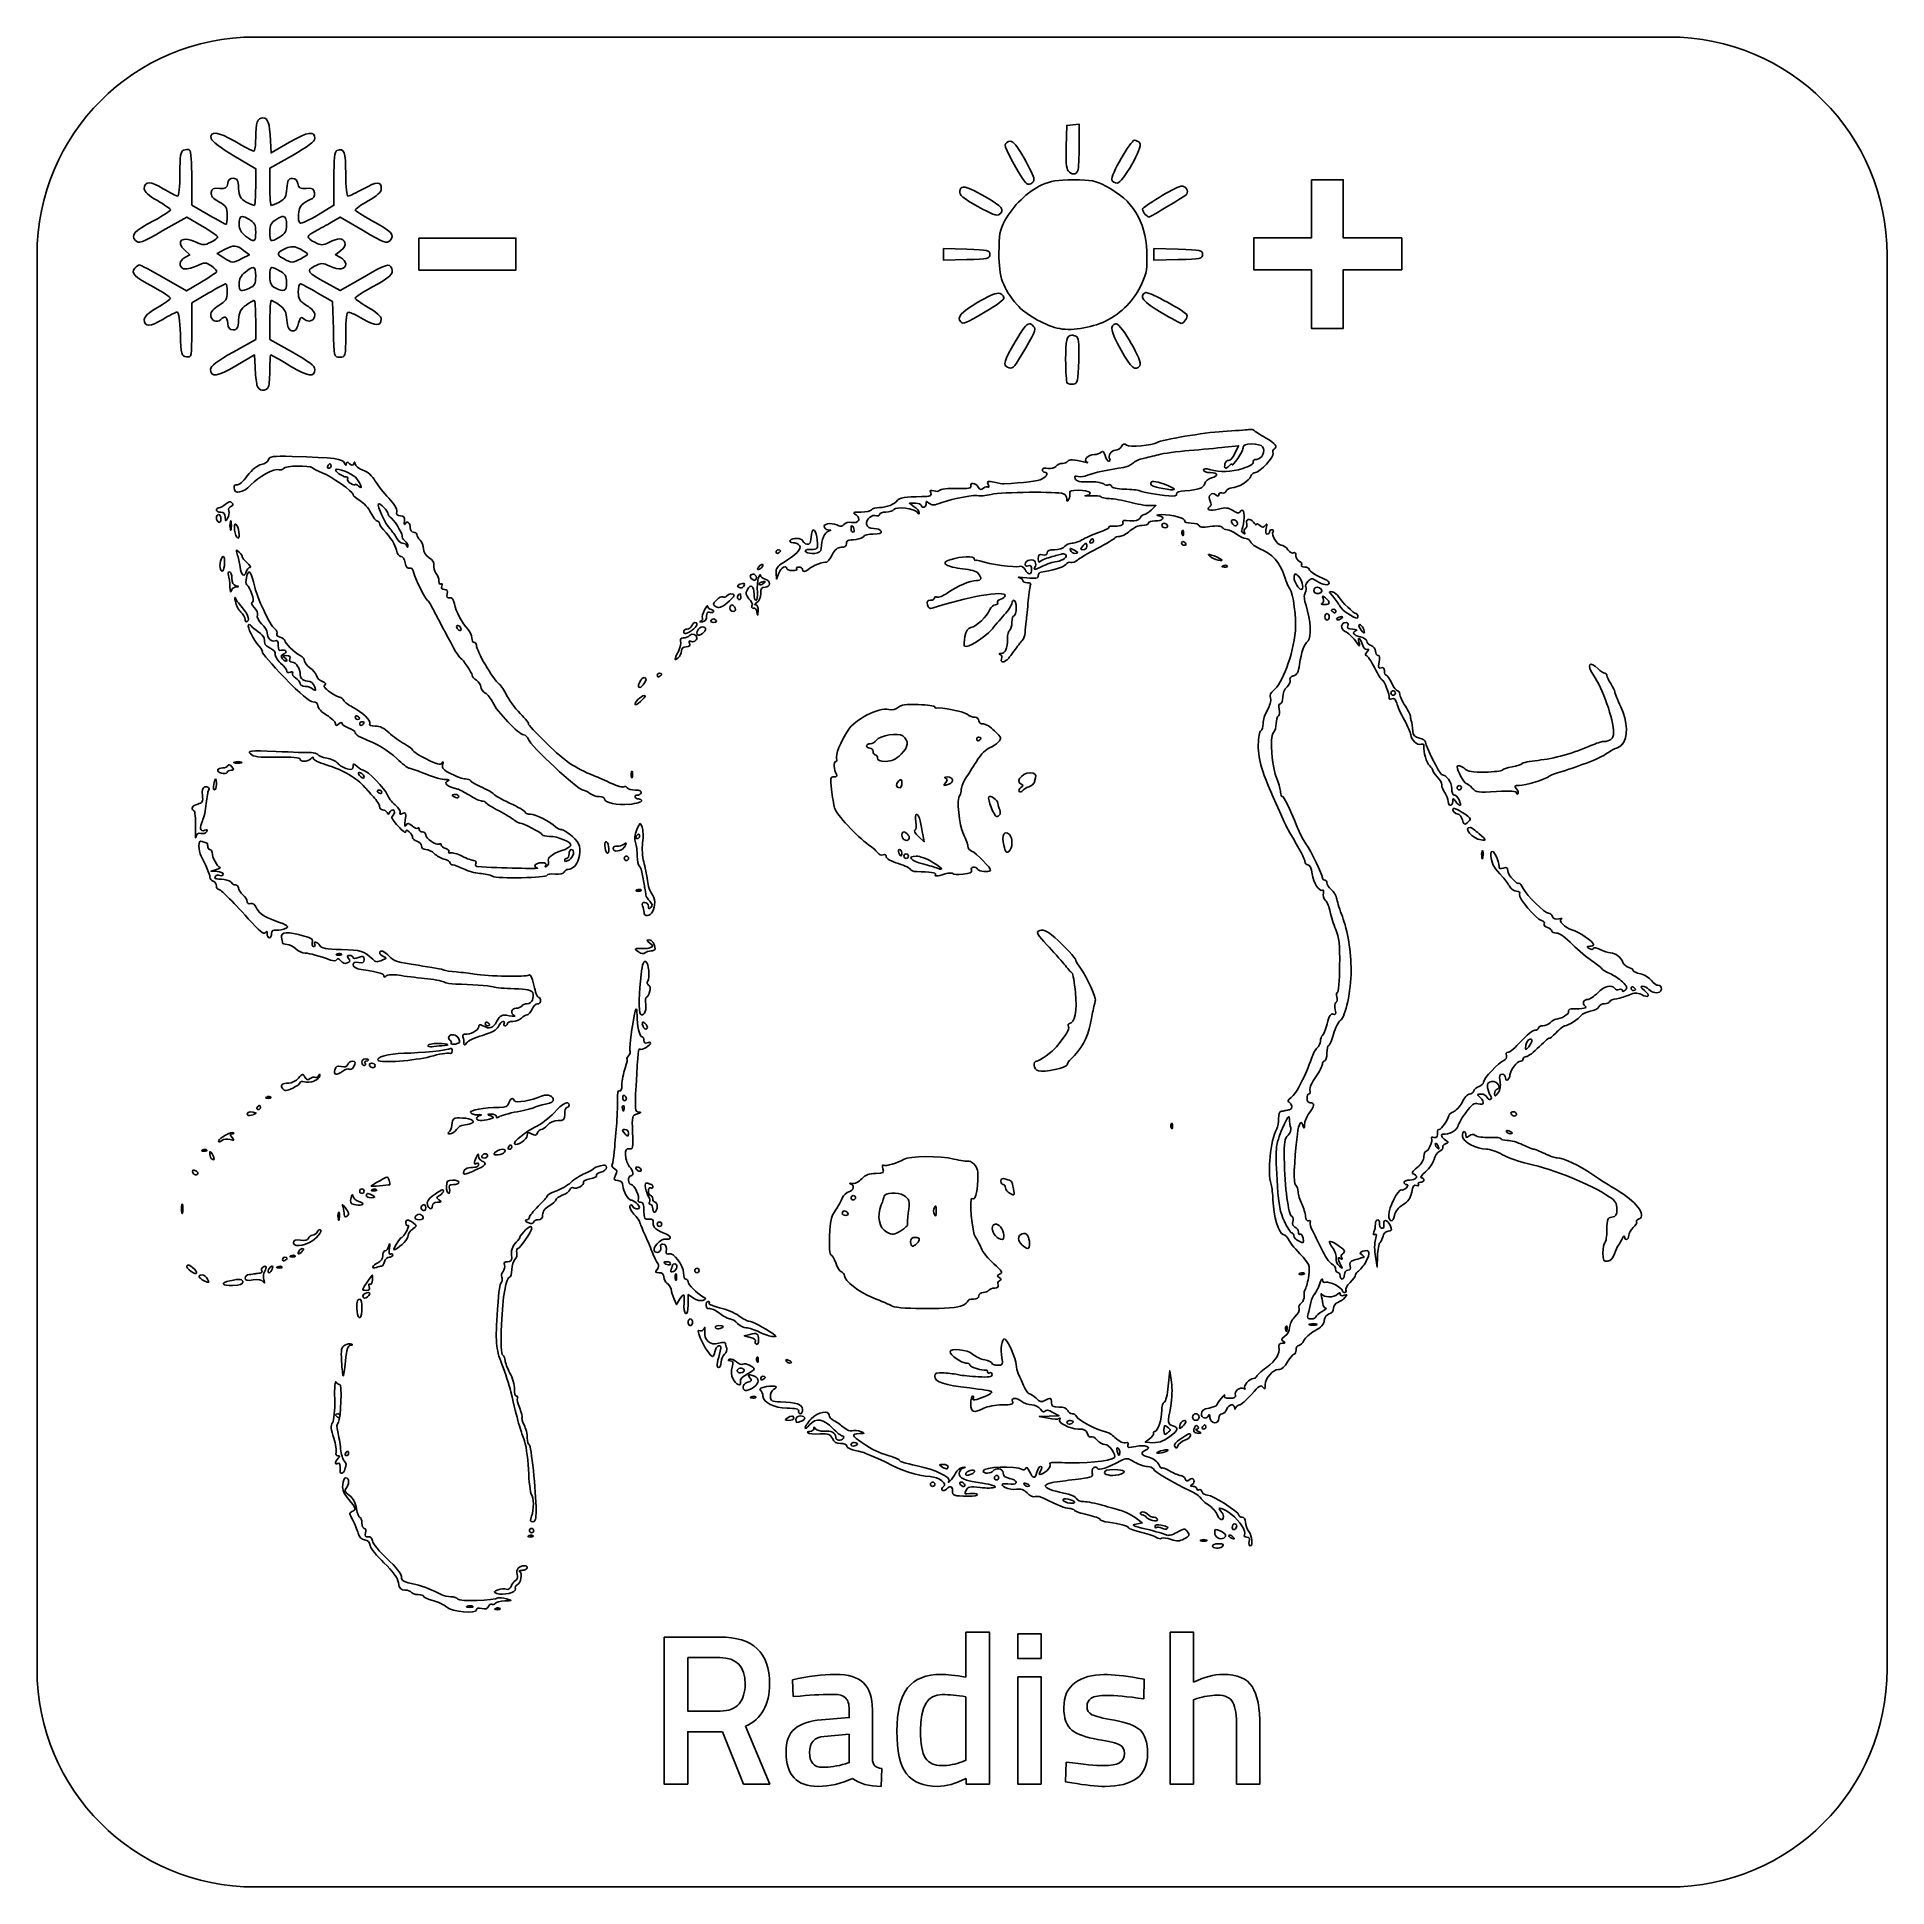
# Model space of a CAD drawing. Extents: x 195 to 337, y 268 to 410.
import ezdxf

# ---------------------------------------------------------------- set-up
doc = ezdxf.new("R2010")
doc.units = 0
doc.layers.add('Layer_1', color=7, linetype='CONTINUOUS')

msp = doc.modelspace()

# ---------------------------------------------------------------- linework, layer by layer
at = {"layer": 'Layer_1', "color": 7}
for points in [[(211.956208, 409.848208), (320.296224, 409.848208)], [(212.573727, 403.648067), (212.573727, 403.650999), (212.573727, 403.650999)], [(275.106439, 403.179317), (274.628907, 403.125122), (274.152829, 403.069457), (274.103022, 401.449337)], [(275.106439, 401.535767), (275.106439, 403.179317), (275.106439, 403.179317)], [(214.59521, 401.786252), (213.193355, 400.970334), (213.14648, 401.900514)], [(210.336912, 400.750607), (212.01416, 399.754517), (212.01416, 398.345334)], [(213.102537, 398.365847), (213.102537, 399.799929), (214.823727, 400.771119)], [(208.39892, 396.224244), (207.11279, 396.966917), (207.11279, 399.027954)], [(218.003907, 399.010374), (218.003907, 396.952269), (216.791015, 396.225707)], [(204.912597, 395.015747), (206.729, 396.052854), (207.916992, 395.359982)], [(217.831055, 395.669064), (218.475582, 396.055787), (220.249512, 395.015747)], [(195.260074, 284.812072), (195.260074, 393.152088)], [(206.586912, 393.508419), (206.966307, 393.153932), (206.586912, 392.950314)], [(209.58545, 392.925414), (209.061035, 393.271119), (209.620602, 393.559689)], [(211.09277, 393.504024), (211.532225, 393.165647), (210.96533, 392.872682)], [(218.518062, 392.956179), (218.125482, 393.167109), (218.545895, 393.483519)], [(264.708979, 393.637329), (264.708979, 393.192017), (264.708979, 392.746704), (266.484372, 392.795042)], [(266.484372, 393.587522), (264.708979, 393.637329), (264.708979, 393.637329)], [(280.825189, 393.637329), (280.825189, 393.192017), (280.825189, 392.746704), (282.688474, 392.796504)], [(282.688474, 393.587522), (280.825189, 393.637329), (280.825189, 393.637329)], [(336.992372, 393.152088), (336.992372, 284.812072)], [(207.827637, 391.059204), (206.72021, 390.400022), (204.971187, 391.399044)], [(220.189452, 391.404909), (218.47412, 390.416139), (217.46777, 390.978639)], [(207.11279, 387.385375), (207.11279, 389.477169), (208.369625, 390.212522)], [(216.732417, 390.260859), (217.91162, 389.575314), (217.96289, 387.446897)], [(212.01269, 388.177854), (212.01269, 386.680787), (210.288575, 385.71106)], [(214.828122, 385.700807), (213.102537, 386.67346), (213.102537, 388.174929)], [(274.535157, 387.00598), (274.533687, 387.00598), (274.533687, 387.00598)], [(210.502437, 384.663692), (211.921872, 385.486937), (211.97021, 384.54211)], [(212.109372, 383.18713), (212.109372, 383.185667)], [(287.029559, 377.929474), (287.310472, 378.52852), (286.269931, 378.417118)], [(288.328847, 378.671613), (288.332419, 378.674334)], [(219.651766, 376.117994), (219.650944, 376.123521)], [(281.852311, 375.202488), (281.852141, 375.199285)], [(210.111993, 373.885937), (210.116869, 373.884831)], [(262.554214, 374.127534), (262.094491, 374.127534), (262.469571, 373.865046)], [(280.616746, 373.60698), (280.978929, 373.944529), (280.476346, 373.944529)], [(286.798932, 372.824419), (286.800973, 372.828643)], [(210.074066, 372.124176), (210.074066, 372.125254)], [(210.634787, 371.456022), (210.635921, 371.456022)], [(281.70148, 372.256611), (281.700346, 372.256611)], [(282.994333, 371.713691), (283.004538, 371.718879)], [(223.438796, 371.23818), (223.440809, 371.241354)], [(274.681706, 370.563761), (274.67958, 370.566879)], [(209.484828, 368.942825), (209.486812, 368.942542)], [(211.580028, 369.213449), (211.579121, 369.212485)], [(250.700179, 369.124129), (250.697911, 369.121861)], [(252.088362, 368.77663), (251.905243, 368.312627), (251.882566, 368.779833)], [(285.908145, 369.73715), (285.90806, 369.736498)], [(286.224038, 369.241654), (286.229509, 369.231449)], [(210.498214, 367.712306), (210.49759, 367.712306)], [(249.38907, 367.736627), (249.384733, 367.740028)], [(250.170072, 368.23989), (250.168088, 368.238756)], [(250.776431, 368.091468), (250.781533, 368.089483)], [(251.042236, 367.691839), (251.042037, 367.69405)], [(291.996454, 368.416261), (292.001868, 368.416261)], [(247.076623, 365.810372), (247.076396, 365.80595)], [(248.112516, 366.480765), (248.114869, 366.485159)], [(249.016088, 366.765846), (249.016088, 366.76698)], [(293.883165, 366.363071), (293.883165, 366.361002)], [(211.364396, 365.070274), (211.365955, 365.070869)], [(245.44279, 364.40708), (245.442847, 364.410425)], [(247.066758, 364.992605), (247.067892, 364.992605)], [(295.101411, 365.240891), (295.096309, 365.242876)], [(296.392507, 365.333216), (296.399452, 365.33418)], [(296.70823, 364.392227), (296.708088, 364.393304)], [(245.647281, 363.557055), (245.649776, 363.556318)], [(246.23564, 364.143912), (246.236916, 364.143912)], [(241.695984, 360.224362), (241.701426, 360.224249)], [(261.582412, 356.312211), (261.582525, 356.311106)], [(268.897839, 355.820627), (268.898632, 355.828224)], [(316.710255, 355.65772), (316.70932, 355.66098)], [(210.1417, 353.676756), (210.139546, 353.677521)], [(210.613357, 354.221802), (210.613243, 354.216983)], [(220.141735, 353.432636), (220.139751, 353.431361)], [(240.808031, 353.128791), (240.808031, 353.128932)], [(265.01599, 353.162324), (265.014856, 353.158072)], [(208.400151, 352.114157), (208.402248, 352.113619)], [(261.265329, 352.835008), (261.26221, 352.835093)], [(271.692289, 352.801446), (271.697647, 352.803628)], [(240.640617, 351.059556), (240.651133, 351.066387)], [(269.007256, 350.250378), (269.005782, 350.249471)], [(304.290935, 350.981036), (304.279342, 350.981546)], [(261.660875, 348.94868), (261.659628, 348.949814)], [(262.786116, 348.609033), (263.239404, 348.190044), (263.132254, 348.738718)], [(262.922207, 349.794255), (262.927565, 349.794255)], [(304.821128, 349.63645), (304.820504, 349.636564)], [(236.191584, 347.600835), (236.192491, 347.598737)], [(238.948135, 347.323663), (238.943883, 347.323663)], [(240.257146, 347.781317), (240.256069, 347.780183)], [(269.726434, 347.452384), (269.725243, 347.452186)], [(305.897641, 348.340224), (305.898605, 348.340224)], [(209.015354, 346.072167), (208.593133, 345.937238), (209.057136, 345.914561)], [(236.752588, 346.854132), (236.745445, 346.850759)], [(263.817643, 346.664268), (263.818069, 346.663191)], [(305.958132, 346.974548), (305.962951, 346.974435)], [(241.322916, 344.414665), (241.328387, 344.40446)], [(242.410003, 342.830494), (242.427209, 342.829191)], [(214.31838, 341.554167), (214.319231, 341.566384)], [(218.267751, 339.599197), (218.262563, 339.609402)], [(242.152532, 336.582057), (242.155763, 336.581433)], [(319.641959, 336.760016), (319.646721, 336.74434)], [(233.614692, 335.767946), (233.603014, 335.779115)], [(276.169414, 335.276135), (276.1693, 335.276646)], [(241.96159, 333.853739), (241.96074, 333.853512)], [(309.641216, 333.082573), (309.642406, 333.08263)], [(226.269105, 332.562019), (226.269105, 332.55805)], [(226.844113, 331.992255), (226.844566, 331.993304)], [(227.323395, 332.698847), (227.325492, 332.698734)], [(219.492629, 330.902306), (219.490588, 330.902391)], [(220.475259, 331.384819), (220.477527, 331.388787)], [(221.002503, 330.882123), (221.003637, 330.882123)], [(216.498733, 329.867093), (216.501058, 329.860233)], [(212.959508, 328.541216), (212.964695, 328.531011)], [(234.21541, 328.086567), (234.219209, 328.083704)], [(235.855196, 327.846529), (235.855026, 327.842476)], [(240.154758, 327.971112), (240.144554, 327.965924)], [(240.274097, 328.75492), (240.274097, 328.754636)], [(211.813206, 327.290088), (211.813829, 327.284419)], [(228.507454, 326.598945), (228.504166, 326.598973)], [(282.149807, 326.290054), (282.160012, 326.295524)], [(210.052352, 325.38138), (210.05394, 325.383364)], [(302.398016, 325.067272), (302.396031, 325.066365)], [(308.118104, 325.819786), (308.114702, 325.82177)], [(208.061666, 324.48858), (208.066853, 324.478375)], [(208.671228, 323.873858), (208.671228, 323.873972)], [(229.51021, 323.959578), (229.510494, 323.959578)], [(230.751303, 324.238649), (230.752409, 324.239272)], [(207.523508, 322.71154), (207.519256, 322.710406)], [(222.281722, 321.923877), (222.286229, 321.92297)], [(227.176503, 321.933231), (227.171288, 321.933033)], [(228.748881, 322.996252), (228.749647, 322.989761)], [(238.465508, 322.87371), (238.464856, 322.874334)], [(220.140062, 320.388435), (220.141054, 320.387868)], [(220.867546, 320.922085), (220.86644, 320.922085)], [(221.058261, 321.449868), (221.063732, 321.439663)], [(226.098884, 321.095622), (226.099877, 321.100072)], [(261.631196, 321.129241), (261.627483, 321.130857)], [(269.811133, 321.249231), (269.81085, 321.248098)], [(206.360821, 319.778135), (206.360821, 319.779213)], [(218.34301, 319.276176), (218.347829, 319.276063)], [(218.969297, 319.480441), (218.969297, 319.483871)], [(242.60718, 319.820315), (242.610525, 319.822271)], [(264.01074, 320.177991), (264.01074, 320.177112)], [(317.996504, 319.305685), (317.995483, 319.302142)], [(216.64313, 317.84125), (216.64364, 317.841591)], [(224.043256, 318.532535), (224.048585, 318.526583)], [(262.527738, 317.884479), (262.527625, 317.884394)], [(269.193691, 317.715364), (269.193719, 317.715506)], [(292.036139, 318.125367), (292.044671, 318.126784)], [(298.76692, 318.357808), (298.77154, 318.358885)], [(214.815577, 316.383477), (214.820765, 316.373272)], [(215.492604, 316.732365), (215.492661, 316.733329)], [(222.239996, 316.35703), (222.243426, 316.36029)], [(271.183158, 317.045424), (271.178991, 317.045424)], [(295.269619, 316.614898), (295.273191, 316.616967)], [(297.95485, 316.458907), (297.932173, 315.605906), (297.79611, 316.412844)], [(207.073508, 315.277767), (207.069171, 315.276803)], [(212.703001, 315.293669), (212.702207, 315.299735)], [(213.802503, 315.539263), (213.807974, 315.529058)], [(244.126664, 315.848665), (244.126664, 315.85405)], [(244.180239, 315.052611), (244.180239, 315.052469)], [(269.032314, 315.082318), (269.035262, 315.077386)], [(292.13263, 315.038069), (292.137817, 315.027865)], [(297.075402, 316.042129), (297.087165, 316.026935)], [(208.078362, 314.562161), (208.078617, 314.562132)], [(220.591281, 313.336545), (220.591196, 313.336828)], [(220.761558, 314.289581), (220.760425, 314.289496)], [(245.556828, 313.222932), (245.135684, 313.498176), (245.135684, 312.724488)], [(244.47558, 313.115754), (244.240872, 312.740702), (244.071643, 313.157565)], [(246.273993, 313.059969), (246.274815, 313.061074)], [(219.998188, 311.728025), (219.999606, 311.727798)], [(247.586406, 310.896992), (247.589779, 310.898976)], [(249.916173, 310.223934), (249.444658, 310.344973), (249.866878, 310.455241)], [(290.928784, 310.755969), (290.938989, 310.761439)], [(292.785052, 311.242961), (292.785165, 311.248063)], [(219.281448, 309.618907), (219.284793, 309.619077)], [(250.37051, 309.692239), (250.368497, 309.692438)], [(251.618916, 310.281335), (251.621807, 310.282271)], [(247.935917, 308.939131), (247.929483, 308.938025)], [(249.033152, 307.844277), (249.030034, 307.841017)], [(250.411867, 308.387197), (250.422072, 308.392668)], [(252.91194, 308.253969), (252.908821, 308.255953)], [(281.930349, 306.491896), (282.038632, 307.665213), (282.170443, 306.801496)], [(249.646059, 307.397197), (249.647278, 307.392009)], [(250.406935, 306.634337), (250.410733, 306.634365)], [(250.098554, 305.577241), (250.103741, 305.567036)], [(252.856352, 303.868205), (252.855247, 303.868205)], [(253.741017, 304.372035), (253.741499, 304.371865)], [(253.82101, 303.798444), (253.816617, 303.798529)], [(272.725773, 304.039276), (272.050645, 304.171087), (272.810415, 304.193764), (273.570214, 304.216441), (273.083675, 304.480063)], [(274.217363, 303.801959), (274.216711, 303.803093)], [(281.852963, 303.363524), (281.85353, 303.362561)], [(283.014176, 303.387732), (283.013042, 303.383339)], [(257.676384, 302.10874), (257.675732, 302.109874)], [(280.503048, 302.166624), (280.165499, 302.189301), (280.503048, 302.448671)], [(282.052522, 302.636013), (282.055073, 302.639216)], [(283.199647, 302.343676), (283.200695, 302.348154)], [(284.270088, 302.865194), (284.27023, 302.868652)], [(278.068003, 301.747521), (278.068003, 301.749534)], [(281.677782, 301.443817), (281.677669, 301.44155)], [(218.850043, 300.106913), (218.853643, 300.10748)], [(264.934154, 300.15258), (264.933048, 300.15258)], [(266.823275, 299.743058), (266.818881, 299.746431)], [(278.299905, 299.75006), (278.299791, 299.750117)], [(268.653549, 298.729417), (268.645045, 298.742967)], [(271.035275, 299.039471), (271.038393, 299.037487)], [(274.248686, 297.836561), (274.248743, 297.833216)], [(279.393823, 296.412917), (279.940343, 296.01), (279.460239, 295.924394)], [(233.049294, 294.938986), (233.054765, 294.928781)], [(233.247407, 296.097761), (233.242418, 296.097477)], [(280.723158, 296.194082), (280.719814, 296.197483)], [(281.831023, 295.551014), (281.831023, 295.544778)], [(286.177011, 294.845584), (286.175934, 294.845528)], [(286.783654, 294.845046), (286.785666, 294.84703)], [(284.641483, 294.609345), (284.641625, 294.609345)], [(286.048375, 294.186359), (286.048375, 294.188627)], [(288.195194, 294.24875), (288.199502, 294.245008)], [(232.435508, 292.379301), (232.433155, 292.369521)], [(228.211858, 289.624054), (228.211716, 289.624054)], [(230.51478, 289.367206), (230.519968, 289.357002)], [(231.090072, 290.034567), (231.092226, 290.033405)], [(243.295894, 287.266233), (243.295894, 276.003056), (245.121087, 276.003056), (245.121087, 280.015256), (247.768062, 280.015256), (249.395502, 276.003056), (251.402337, 276.003056), (249.543454, 280.426878)], [(247.571772, 287.266233), (243.295894, 287.266233), (243.295894, 287.266233)], [(266.430169, 287.644166), (266.430169, 284.191526)], [(266.446287, 276.430788), (266.446287, 276.003056), (268.223142, 276.003056), (268.223142, 287.644166), (266.430169, 287.644166), (266.430169, 287.644166)], [(282.067376, 287.644166), (282.067376, 276.003056), (283.858886, 276.003056), (283.858886, 282.448361), (284.122556, 282.547976)], [(283.858886, 283.797483), (283.858886, 287.644166), (282.067376, 287.644166), (282.067376, 287.644166)], [(245.121087, 285.688601), (247.571772, 285.688601)], [(247.603999, 281.594358), (245.121087, 281.594358), (245.121087, 285.688601), (245.121087, 285.688601)], [(253.127929, 283.977663), (253.193847, 282.712038), (253.721187, 282.745728)], [(280.060541, 282.531858), (280.094231, 284.027463), (279.584471, 284.125608)], [(266.430169, 282.695921), (266.430169, 277.828248), (266.150389, 277.713986)], [(257.485834, 281.692503), (257.485834, 281.100708), (255.364744, 280.920536)], [(259.261227, 277.943973), (259.261227, 281.692503)], [(255.578607, 279.653441), (257.485834, 279.835083), (257.485834, 279.835083)], [(257.485834, 279.835083), (257.485834, 277.648068), (257.189937, 277.549931)], [(287.163574, 280.360961), (287.163574, 276.003056), (288.956539, 276.003056), (288.956539, 280.410768)], [(259.935057, 275.822876), (259.984857, 277.188108)], [(274.108887, 277.680296), (274.042962, 276.184691), (274.552729, 276.102663)], [(320.296224, 268.115924), (211.956208, 268.115924)]]:
    msp.add_lwpolyline(points, dxfattribs=at)
for points in [[(211.956208, 409.848208)], [(269.815429, 401.856564)], [(279.345701, 401.942994)], [(266.266107, 398.346804)], [(274.672849, 398.907834)], [(282.944824, 398.431764)], [(292.898434, 398.910767), (292.898434, 394.459104), (288.473141, 394.459104), (288.473141, 392.023067), (292.898434, 392.023067), (292.898434, 387.521605), (295.335934, 387.521605), (295.335934, 392.023067), (299.811034, 392.023067), (299.811034, 394.459104), (295.335934, 394.459104), (295.335934, 398.910767), (292.898434, 398.910767)], [(210.993162, 396.096804)], [(214.129392, 396.098267)], [(224.519532, 394.447389), (224.519532, 391.984982), (231.955077, 391.984982), (231.955077, 394.447389), (224.519532, 394.447389)], [(210.42041, 393.826292)], [(214.82666, 393.782349)], [(211.822265, 392.184204)], [(213.253415, 392.181272)], [(268.907224, 390.215454)], [(280.230461, 390.266724)], [(271.296387, 387.877562)], [(277.924804, 387.871704)], [(217.711848, 377.149068)], [(209.177127, 372.674041)], [(257.687439, 372.426378)], [(276.120884, 371.413474)], [(252.054743, 370.311364)], [(275.624736, 371.075924)], [(283.120191, 370.906583)], [(293.638762, 367.299666)], [(248.591741, 365.836819)], [(294.601238, 365.756173)], [(227.580072, 364.738535)], [(294.094346, 365.165717)], [(242.948075, 360.854787)], [(241.501017, 358.934882)], [(299.156372, 359.762173)], [(219.81354, 357.8148)], [(220.151089, 357.39258)], [(267.421187, 356.210787)], [(208.863133, 352.157754)], [(221.501883, 352.157953)], [(227.324642, 351.590967)], [(304.22211, 352.16365)], [(241.353133, 348.78138)], [(261.347817, 347.598935)], [(261.849266, 347.261272)], [(240.413675, 346.754636)], [(242.306113, 339.832035)], [(317.560706, 337.050822)], [(229.774116, 334.091083)], [(212.208185, 327.673417)], [(240.306129, 326.154784)], [(308.45228, 327.172649)], [(231.452198, 324.634706)], [(241.447442, 322.946135)], [(220.149558, 321.25697)], [(257.800088, 321.088054)], [(224.538299, 319.230624)], [(224.863007, 319.938973)], [(257.114245, 319.906035)], [(242.948075, 318.724724)], [(214.244113, 316.106646)], [(213.231436, 315.346791)], [(243.53513, 316.023279)], [(245.819004, 315.178413)], [(210.275751, 314.190765)], [(245.312169, 311.126088)], [(250.877911, 306.988951)], [(218.294254, 304.371128)], [(284.049411, 303.869537)], [(284.630287, 303.194409)], [(218.957958, 301.162819)], [(266.052903, 299.137323)], [(268.774588, 299.305559)], [(263.877511, 298.799235)], [(233.151143, 295.25349)], [(287.004217, 295.511443)], [(270.392577, 287.513793), (270.392577, 285.622683), (272.185542, 285.622683), (272.185542, 287.513793), (270.392577, 287.513793)], [(256.416499, 284.405396)], [(270.392577, 284.225223), (270.392577, 276.003056), (272.185542, 276.003056), (272.185542, 284.225223), (270.392577, 284.225223)], [(277.003414, 284.389286)], [(264.604977, 282.859983)]]:
    msp.add_lwpolyline(points, close=True, dxfattribs=at)
for points in [[(195.260074, 393.152088), (195.260074, 402.401735), (202.706549, 409.848208), (211.956208, 409.848208)], [(320.296224, 409.848208), (329.545871, 409.848208), (336.992372, 402.401735), (336.992372, 393.152088)], [(210.408687, 401.856564), (209.109177, 402.609024), (208.482327, 402.680522), (208.599605, 402.063107)], [(212.573727, 403.650999), (212.136582, 403.650999), (212.01416, 403.308662), (212.01416, 402.093872)], [(213.14648, 401.900514), (213.07703, 403.287137), (212.957495, 403.648067), (212.573727, 403.648067)], [(216.54785, 402.066039), (216.555222, 402.683342), (215.9987, 402.603369), (214.59521, 401.786252)], [(206.494625, 401.181272), (206.259095, 401.089997), (206.206055, 400.755857), (206.206055, 399.364869)], [(206.948727, 401.190062), (206.857452, 401.245622), (206.653362, 401.242502), (206.494625, 401.181272)], [(207.11279, 399.027954), (207.11279, 400.161587), (207.039972, 401.133939), (206.948727, 401.190062)], [(208.599605, 402.063107), (208.63337, 401.886512), (209.408667, 401.301467), (210.336912, 400.750607)], [(211.857417, 401.109497), (211.77011, 401.109497), (211.118465, 401.445827), (210.408687, 401.856564)], [(212.01416, 402.093872), (212.01416, 401.552964), (211.942745, 401.109497), (211.857417, 401.109497)], [(214.823727, 400.771119), (215.980362, 401.424137), (216.54527, 401.848562), (216.54785, 402.066039)], [(218.229492, 401.151977), (218.06678, 401.092449), (218.0039, 400.491249), (218.003907, 399.010374)], [(218.910642, 399.367794), (218.910642, 401.078619), (218.800962, 401.362449), (218.229492, 401.151977)], [(269.425782, 401.582642), (269.381277, 401.351334), (270.450034, 399.373622), (270.981439, 398.704224)], [(269.815429, 401.856564), (269.630322, 401.856564), (269.454769, 401.733159), (269.425782, 401.582642)], [(270.890622, 400.557249), (270.369102, 401.475249), (270.053194, 401.856564), (269.815429, 401.856564)], [(274.103022, 401.449337), (274.070712, 400.403499), (274.125777, 399.742562), (274.253907, 399.586059)], [(275.000974, 399.618287), (275.058799, 399.769089), (275.106439, 400.631769), (275.106439, 401.535767)], [(279.345701, 401.942994), (279.046871, 401.942994), (277.481164, 399.208494), (277.601074, 398.896119)], [(278.003906, 398.651484), (278.435839, 398.653727), (280.007036, 401.416772), (279.751459, 401.724729)], [(279.751459, 401.724729), (279.651401, 401.845202), (279.468581, 401.942994), (279.345701, 401.942994)], [(271.634764, 398.972289), (271.631929, 399.128762), (271.296739, 399.842379), (270.890622, 400.557249)], [(204.934565, 398.222289), (203.973972, 398.813424), (203.48291, 398.815937), (203.48291, 398.228147)], [(206.206055, 399.364869), (206.206055, 398.366559), (206.13251, 397.659789), (206.027337, 397.659789)], [(209.233887, 398.251584), (208.776515, 398.287299), (208.645272, 398.220977), (208.604, 397.933712)], [(209.869625, 398.614869), (209.822007, 398.278704), (209.71052, 398.215074), (209.233887, 398.251584)], [(210.290037, 399.022097), (210.052122, 399.022097), (209.907717, 398.881179), (209.869625, 398.614869)], [(210.70898, 398.250122), (210.663312, 398.882702), (210.58769, 399.022097), (210.290037, 399.022097)], [(212.01416, 398.345334), (212.01416, 397.570059), (211.968125, 396.934689), (211.914545, 396.934689)], [(213.202145, 396.931764), (213.146555, 396.931764), (213.102537, 397.577304), (213.102537, 398.365847)], [(214.82666, 399.019164), (214.529217, 399.019164), (214.453557, 398.880279), (214.40771, 398.247189)], [(215.247065, 398.611937), (215.20934, 398.878959), (215.064972, 399.019164), (214.82666, 399.019164)], [(215.88281, 398.248659), (215.40638, 398.212937), (215.294885, 398.276994), (215.247065, 398.611937)], [(216.515622, 397.901484), (216.470015, 398.221772), (216.35327, 398.284772), (215.88281, 398.248659)], [(219.09521, 397.658327), (218.984097, 397.658327), (218.910642, 398.332389), (218.910642, 399.367794)], [(221.633787, 398.206179), (221.633787, 398.791524), (221.290452, 398.794974), (220.268555, 398.217894)], [(266.213374, 398.345334), (266.055484, 398.331159), (265.984234, 398.224037), (265.957032, 398.033327)], [(266.266107, 398.346804), (266.249104, 398.347329), (266.229814, 398.346842), (266.213374, 398.345334)], [(267.915522, 397.598267), (267.038232, 398.100227), (266.541469, 398.338697), (266.266107, 398.346804)], [(272.247064, 398.510859), (271.155672, 398.010384), (270.012822, 396.911664), (269.418454, 395.790647)], [(270.981439, 398.704224), (271.198579, 398.430677), (271.641964, 398.612289), (271.634764, 398.972289)], [(274.672849, 398.907834), (273.413247, 398.908404), (272.946859, 398.831889), (272.247064, 398.510859)], [(274.253907, 399.586059), (274.521484, 399.263784), (274.870834, 399.279092), (275.000974, 399.618287)], [(277.148434, 398.425899), (276.344929, 398.847864), (276.041389, 398.907212), (274.672849, 398.907834)], [(280.277336, 393.417602), (280.181254, 395.787677), (279.209164, 397.343717), (277.148434, 398.425899)], [(277.601074, 398.896119), (277.652944, 398.761187), (277.834076, 398.650644), (278.003906, 398.651484)], [(282.886226, 398.422974), (282.342656, 398.280677), (279.969761, 396.840527), (279.963866, 396.649044)], [(282.944824, 398.431764), (282.924979, 398.430257), (282.905786, 398.428644), (282.886226, 398.422974)], [(283.344724, 397.796019), (283.504031, 398.053404), (283.235284, 398.450214), (282.944824, 398.431764)], [(203.48291, 398.228147), (203.48291, 397.991739), (203.809662, 397.692009), (204.481932, 397.312622)], [(204.481932, 397.312622), (205.030985, 397.002654), (205.479492, 396.686012), (205.479492, 396.608034)], [(206.027337, 397.659789), (205.928135, 397.659789), (205.43738, 397.912944), (204.934565, 398.222289)], [(208.604, 397.933712), (208.566275, 397.676327), (208.73933, 397.468119), (209.194332, 397.223267)], [(209.194332, 397.223267), (209.758062, 396.919674), (209.835927, 396.792662), (209.835935, 396.180294)], [(211.290522, 397.207149), (210.854975, 397.432509), (210.755217, 397.609404), (210.70898, 398.250122)], [(211.914545, 396.934689), (211.858962, 396.934689), (211.579235, 397.058619), (211.290522, 397.207149)], [(213.827637, 397.204224), (213.538925, 397.055402), (213.257105, 396.931764), (213.202145, 396.931764)], [(214.40771, 398.247189), (214.362042, 397.606674), (214.263372, 397.429404), (213.827637, 397.204224)], [(215.428707, 395.591432), (215.178492, 395.746202), (215.264982, 396.707979), (215.554685, 396.997682)], [(215.554685, 396.997682), (215.705487, 397.148484), (215.99444, 397.325177), (216.199212, 397.390254)], [(216.199212, 397.390254), (216.452007, 397.469627), (216.553527, 397.634897), (216.515622, 397.901484)], [(220.268555, 398.217894), (219.724062, 397.910537), (219.196407, 397.658327), (219.09521, 397.658327)], [(219.637205, 396.602169), (219.63653, 396.669639), (220.085712, 396.980934), (220.634765, 397.295042)], [(220.634765, 397.295042), (221.284617, 397.666892), (221.633787, 397.985529), (221.633787, 398.206179)], [(265.957032, 398.033327), (265.915924, 397.746459), (266.188624, 397.514957), (267.332517, 396.868772)], [(267.332517, 396.868772), (268.406877, 396.261962), (268.815282, 396.110147), (268.986327, 396.252077)], [(268.986327, 396.252077), (269.412657, 396.605897), (269.214529, 396.855024), (267.915522, 397.598267)], [(280.429684, 396.051392), (280.556111, 396.051392), (283.270399, 397.675772), (283.344724, 397.796019)], [(204.229977, 395.790647), (202.671125, 394.948704), (202.407305, 394.666044), (202.806147, 394.267209)], [(205.479492, 396.608034), (205.479492, 396.530642), (204.91733, 396.161904), (204.229977, 395.790647)], [(209.761227, 395.483034), (209.719527, 395.483034), (209.106522, 395.816252), (208.39892, 396.224244)], [(209.835935, 396.180294), (209.835935, 395.796744), (209.802837, 395.483034), (209.761227, 395.483034)], [(210.74267, 395.468379), (210.74267, 395.901969), (210.80267, 396.097389), (210.993162, 396.096804)], [(211.242185, 394.596804), (210.90902, 394.845392), (210.74267, 395.135229), (210.74267, 395.468379)], [(210.993162, 396.096804), (211.10825, 396.096542), (211.26911, 396.025847), (211.49414, 395.893187)], [(211.49414, 395.893187), (211.919765, 395.641757), (212.01416, 395.463152), (212.01416, 394.900022)], [(213.102537, 394.900022), (213.102537, 395.463354), (213.19673, 395.641757), (213.622557, 395.893187)], [(213.622557, 395.893187), (213.852132, 396.028119), (214.015302, 396.101387), (214.129392, 396.098267)], [(214.129392, 396.098267), (214.319877, 396.092597), (214.37402, 395.877729), (214.37402, 395.400999)], [(216.791015, 396.225707), (216.123905, 395.826279), (215.510457, 395.541032), (215.428707, 395.591432)], [(216.596187, 394.984982), (216.920615, 395.149674), (217.476455, 395.456754), (217.831055, 395.669064)], [(220.883787, 395.800899), (220.19921, 396.173747), (219.638, 396.534707), (219.637205, 396.602169)], [(222.312012, 394.265747), (222.709662, 394.663389), (222.441042, 394.953429), (220.883787, 395.800899)], [(269.418454, 395.790647), (269.015284, 395.030229), (268.958974, 394.723262), (268.957032, 393.278439)], [(279.963866, 396.649044), (279.961031, 396.548987), (280.051489, 396.373802), (280.166014, 396.259397)], [(280.166014, 396.259397), (280.280246, 396.145164), (280.398784, 396.051392), (280.429684, 396.051392)], [(202.806147, 394.267209), (203.071242, 394.002174), (203.249022, 394.065377), (204.912597, 395.015747)], [(207.410157, 394.147097), (206.386662, 394.635219), (205.83626, 394.207757), (206.586912, 393.508419)], [(208.573242, 394.125122), (208.08749, 393.873969), (207.976857, 393.875537), (207.410157, 394.147097)], [(207.916992, 395.359982), (208.56962, 394.978217), (209.104452, 394.606037), (209.10644, 394.533812)], [(209.10644, 394.533812), (209.10869, 394.462382), (208.868502, 394.277822), (208.573242, 394.125122)], [(212.01416, 394.900022), (212.01416, 394.114427), (211.93232, 394.082259), (211.242185, 394.596804)], [(213.84668, 394.525022), (213.130557, 394.101954), (213.102537, 394.115222), (213.102537, 394.900022)], [(214.37402, 395.400999), (214.37402, 394.968827), (214.248905, 394.762734), (213.84668, 394.525022)], [(216.550782, 394.119264), (215.859252, 394.476849), (215.866392, 394.616709), (216.596187, 394.984982)], [(217.63037, 394.113399), (217.14938, 393.864804), (217.039902, 393.866409), (216.550782, 394.119264)], [(218.853515, 394.097289), (218.712627, 394.466784), (218.320505, 394.470992), (217.63037, 394.113399)], [(218.545895, 393.483519), (218.814762, 393.686199), (218.925942, 393.908589), (218.853515, 394.097289)], [(220.249512, 395.015747), (221.870465, 394.066652), (222.048597, 394.002234), (222.312012, 394.265747)], [(206.586912, 392.950314), (206.13986, 392.711072), (206.086085, 392.249027), (206.487305, 392.094849)], [(210.96533, 392.872682), (210.256152, 392.505992), (210.2216, 392.506539), (209.58545, 392.925414)], [(209.620602, 393.559689), (209.97638, 393.744227), (210.209277, 393.834227), (210.42041, 393.826292)], [(210.42041, 393.826292), (210.631535, 393.817787), (210.82211, 393.711497), (211.09277, 393.504024)], [(214.141107, 392.866817), (213.5615, 393.181127), (213.606072, 393.349284), (214.350582, 393.657834)], [(215.471187, 392.855102), (214.823907, 392.520332), (214.778262, 392.521869), (214.141107, 392.866817)], [(214.350582, 393.657834), (214.542095, 393.737769), (214.686177, 393.779799), (214.82666, 393.782349)], [(214.82666, 393.782349), (214.846782, 393.782717), (214.86671, 393.782162), (214.886712, 393.780879)], [(214.886712, 393.780879), (215.047437, 393.769547), (215.210795, 393.707094), (215.443355, 393.586059)], [(215.443355, 393.586059), (215.753097, 393.425334), (216.007325, 393.258834), (216.007325, 393.213984)], [(216.007325, 393.213984), (216.007325, 393.168354), (215.765667, 393.007322), (215.471187, 392.855102)], [(218.910642, 392.474244), (218.910642, 392.623059), (218.734347, 392.840694), (218.518062, 392.956179)], [(268.261227, 393.192017), (268.261227, 393.512867), (268.128582, 393.541802), (266.484372, 393.587522)], [(266.484372, 392.795042), (268.128664, 392.840679), (268.261227, 392.871302), (268.261227, 393.192017)], [(268.957032, 393.278439), (268.954789, 391.431302), (269.237667, 390.628292), (270.354492, 389.323359)], [(279.908201, 390.971312), (280.283876, 391.791204), (280.330661, 392.102694), (280.277336, 393.417602)], [(284.550289, 393.192017), (284.550289, 393.514059), (284.419609, 393.541802), (282.688474, 393.587522)], [(282.688474, 392.796504), (284.419496, 392.842142), (284.550289, 392.869914), (284.550289, 393.192017)], [(202.756347, 392.127077), (202.44224, 391.748447), (202.675925, 391.516097), (204.203607, 390.678347)], [(203.102045, 392.398067), (203.03657, 392.398067), (202.880577, 392.276177), (202.756347, 392.127077)], [(204.971187, 391.399044), (204.009005, 391.948712), (203.16773, 392.398067), (203.102045, 392.398067)], [(206.487305, 392.094849), (206.642075, 392.035322), (207.08198, 392.129897), (207.464352, 392.301392)], [(207.464352, 392.301392), (208.120355, 392.597439), (208.18643, 392.597072), (208.633295, 392.305787)], [(209.020017, 391.857542), (208.972392, 391.782144), (208.436802, 391.422122), (207.827637, 391.059204)], [(208.633295, 392.305787), (208.893635, 392.135139), (209.06705, 391.933539), (209.020017, 391.857542)], [(210.74414, 390.931764), (210.74414, 391.289522), (210.900215, 391.586574), (211.22168, 391.839962)], [(211.22168, 391.839962), (211.51436, 392.070137), (211.703015, 392.188967), (211.822265, 392.184204)], [(212.01416, 391.519164), (212.01416, 390.948489), (211.93025, 390.783594), (211.551267, 390.610959)], [(211.822265, 392.184204), (211.975047, 392.178534), (212.01416, 391.967349), (212.01416, 391.519164)], [(213.102537, 391.517702), (213.102537, 391.982582), (213.10478, 392.176029), (213.253415, 392.181272)], [(213.511227, 390.621212), (213.192545, 390.774002), (213.102537, 390.972827), (213.102537, 391.517702)], [(213.253415, 392.181272), (213.263337, 392.181617), (213.274362, 392.181144), (213.285642, 392.179809)], [(213.285642, 392.179809), (213.392795, 392.168469), (213.565047, 392.078424), (213.83789, 391.938107)], [(213.83789, 391.938107), (214.275027, 391.712184), (214.37402, 391.546089), (214.37402, 391.031372)], [(217.46777, 390.978639), (215.937687, 391.834277), (215.85674, 391.947264), (216.52148, 392.291139)], [(216.52148, 392.291139), (217.035207, 392.556744), (217.131492, 392.554659), (217.70654, 392.279417)], [(217.70654, 392.279417), (218.384765, 391.955987), (218.910642, 392.041112), (218.910642, 392.474244)], [(222.433587, 392.102169), (222.262955, 392.545847), (222.05432, 392.480402), (220.189452, 391.404909)], [(220.913082, 390.675414), (222.364782, 391.471127), (222.59312, 391.686474), (222.433587, 392.102169)], [(204.203607, 390.678347), (204.905645, 390.293567), (205.479492, 389.910879), (205.479492, 389.828732)], [(205.479492, 389.828732), (205.479492, 389.747379), (205.029522, 389.426762), (204.480462, 389.116817)], [(208.369625, 390.212522), (209.060945, 390.616322), (209.67293, 390.946412), (209.730462, 390.946412)], [(209.835935, 390.304809), (209.835935, 389.764074), (209.736357, 389.604099), (209.20019, 389.288207)], [(209.730462, 390.946412), (209.78798, 390.946412), (209.835935, 390.657609), (209.835935, 390.304809)], [(211.551267, 390.610959), (210.86471, 390.298217), (210.74414, 390.346494), (210.74414, 390.931764)], [(214.37402, 391.031372), (214.37402, 390.361059), (214.212672, 390.283299), (213.511227, 390.621212)], [(215.279292, 390.303347), (215.279292, 390.656147), (215.341647, 390.944942), (215.416992, 390.944942)], [(215.915037, 389.288207), (215.379485, 389.604099), (215.279292, 389.762837), (215.279292, 390.303347)], [(215.416992, 390.944942), (215.49239, 390.944942), (216.083952, 390.637674), (216.732417, 390.260859)], [(219.637205, 389.838984), (219.637205, 389.914389), (220.211037, 390.290664), (220.913082, 390.675414)], [(220.634765, 389.130002), (220.085712, 389.444139), (219.637205, 389.763392), (219.637205, 389.838984)], [(268.907224, 390.215454), (268.609759, 390.206949), (268.135677, 389.983592), (267.351559, 389.525514)], [(267.908202, 388.788692), (268.732429, 389.273814), (269.376867, 389.754227), (269.342284, 389.858034)], [(269.342284, 389.858034), (269.262064, 390.098694), (269.138472, 390.222369), (268.907224, 390.215454)], [(277.123534, 388.087037), (278.372501, 388.691582), (279.309011, 389.662502), (279.908201, 390.971312)], [(280.201166, 390.263792), (279.610369, 390.037022), (280.003864, 389.532819), (281.393554, 388.734497)], [(280.230461, 390.266724), (280.219136, 390.266889), (280.207969, 390.266484), (280.201166, 390.263792)], [(283.359371, 388.564577), (283.167469, 388.875054), (280.601636, 390.261339), (280.230461, 390.266724)], [(204.480462, 389.116817), (203.8082, 388.737399), (203.48291, 388.437819), (203.48291, 388.201292)], [(204.88769, 388.211544), (205.38455, 388.517319), (205.88225, 388.768187), (205.992185, 388.768187)], [(205.992185, 388.768187), (206.119175, 388.768187), (206.210802, 388.159584), (206.24414, 387.089477)], [(209.20019, 389.288207), (208.822587, 389.065404), (208.565915, 388.771457), (208.565915, 388.563107)], [(208.565915, 388.563107), (208.565915, 388.141254), (209.053692, 387.912677), (209.340815, 388.199829)], [(209.340815, 388.199829), (209.664845, 388.523859), (209.807712, 388.443609), (209.869625, 387.905394)], [(210.70898, 388.173459), (210.752637, 388.773924), (210.875945, 389.018739), (211.281732, 389.307249)], [(211.281732, 389.307249), (211.566087, 389.509644), (211.846235, 389.674922), (211.905762, 389.674929)], [(211.905762, 389.674929), (211.965312, 389.674929), (212.014677, 389.001549), (212.01269, 388.177854)], [(213.102537, 388.174929), (213.102537, 389.000169), (213.153395, 389.674929), (213.210935, 389.674929)], [(213.210935, 389.674929), (213.270492, 389.674929), (213.55061, 389.510492), (213.834957, 389.307249)], [(213.834957, 389.307249), (214.239747, 389.019107), (214.364255, 388.773564), (214.40771, 388.174929)], [(215.390622, 388.198359), (215.45018, 388.394807), (215.519277, 388.400432), (215.733395, 388.223267)], [(215.733395, 388.223267), (216.087192, 387.929597), (216.550782, 388.122662), (216.550782, 388.563107)], [(216.550782, 388.563107), (216.550782, 388.771742), (216.292662, 389.065577), (215.915037, 389.288207)], [(218.910642, 387.042602), (218.910642, 388.302827), (218.972435, 388.765779), (219.13769, 388.763792)], [(219.13769, 388.763792), (219.2627, 388.762292), (219.765252, 388.526567), (220.25537, 388.237914)], [(221.633787, 388.229124), (221.633787, 388.439169), (221.269737, 388.766717), (220.634765, 389.130002)], [(267.351559, 389.525514), (266.037927, 388.758204), (265.694322, 388.364394), (266.037597, 388.021119)], [(266.037597, 388.021119), (266.233467, 387.825242), (266.363404, 387.879399), (267.908202, 388.788692)], [(270.354492, 389.323359), (270.950104, 388.627524), (272.346409, 387.81754), (273.421872, 387.545042)], [(281.393554, 388.734497), (282.177019, 388.284414), (282.867461, 387.913862), (282.927244, 387.911252)], [(282.927244, 387.911252), (283.122836, 387.902747), (283.456684, 388.407167), (283.359371, 388.564577)], [(203.48291, 388.201292), (203.48291, 387.621662), (203.932857, 387.624467), (204.88769, 388.211544)], [(206.24414, 387.089477), (206.293715, 385.504825), (206.318915, 385.406935), (206.7041, 385.35217)], [(206.7041, 385.35217), (207.107315, 385.29463), (207.11279, 385.319852), (207.11279, 387.385375)], [(209.869625, 387.905394), (209.911325, 387.546415), (210.02831, 387.40735), (210.290037, 387.40735)], [(210.290037, 387.40735), (210.586887, 387.40735), (210.663537, 387.545702), (210.70898, 388.173459)], [(214.40771, 388.174929), (214.4474, 387.617522), (214.548515, 387.392807), (214.781247, 387.348752)], [(214.781247, 387.348752), (215.074527, 387.293192), (215.14379, 387.38902), (215.390622, 388.198359)], [(217.96289, 387.446897), (218.014475, 385.318787), (218.0147, 385.31848), (218.462397, 385.31848)], [(218.462397, 385.31848), (218.907267, 385.31848), (218.910642, 385.329827), (218.910642, 387.042602)], [(220.25537, 388.237914), (221.19473, 387.684872), (221.633787, 387.68275), (221.633787, 388.229124)], [(271.296387, 387.877562), (271.058839, 387.863387), (270.772894, 387.467177), (270.208002, 386.499145)], [(270.670894, 385.45471), (271.703187, 387.154112), (271.819729, 387.428717), (271.611327, 387.67981)], [(271.611327, 387.67981), (271.501909, 387.811622), (271.404409, 387.884364), (271.296387, 387.877562)], [(273.421872, 387.545042), (274.390129, 387.299845), (275.977204, 387.530852), (277.123534, 388.087037)], [(274.533687, 387.00598), (274.149934, 387.020155), (274.066399, 386.564635), (274.066407, 385.144165)], [(274.851559, 386.926877), (274.728537, 386.974217), (274.623642, 387.002297), (274.535157, 387.00598)], [(277.905761, 387.870234), (277.406577, 387.774152), (277.501692, 387.305365), (278.315914, 385.857542)], [(277.924804, 387.871704), (277.919134, 387.871989), (277.911424, 387.871487), (277.905761, 387.870234)], [(279.752929, 384.660767), (280.009459, 384.969745), (278.355356, 387.854582), (277.924804, 387.871704)], [(210.288575, 385.71106), (209.037875, 385.00744), (208.564452, 384.643307), (208.564452, 384.388307)], [(216.552245, 384.382442), (216.552245, 384.629342), (216.061557, 385.004927), (214.828122, 385.700807)], [(270.208002, 386.499145), (269.347887, 385.025155), (269.247124, 384.699497), (269.604492, 384.555295)], [(275.068354, 385.069457), (275.108892, 386.518105), (275.070679, 386.84272), (274.851559, 386.926877)], [(278.315914, 385.857542), (279.099071, 384.464852), (279.389891, 384.223292), (279.752929, 384.660767)], [(208.564452, 384.388307), (208.564452, 383.755525), (209.059865, 383.826685), (210.502437, 384.663692)], [(211.97021, 384.54211), (211.99601, 384.021655), (212.059767, 383.41198), (212.109372, 383.18713)], [(212.99267, 383.065555), (213.054155, 383.224285), (213.104, 383.835482), (213.104, 384.426392)], [(213.104, 384.426392), (213.104, 385.017302), (213.133737, 385.500122), (213.171387, 385.500122)], [(213.171387, 385.500122), (213.209112, 385.500122), (213.863885, 385.125782), (214.627437, 384.666625)], [(214.627437, 384.666625), (216.026952, 383.82547), (216.552245, 383.74726), (216.552245, 384.382442)], [(269.604492, 384.555295), (270.003492, 384.394292), (270.052287, 384.436532), (270.670894, 385.45471)], [(274.066407, 385.144165), (274.066407, 384.21712), (274.121982, 383.402657), (274.189452, 383.335082)], [(274.665522, 383.263307), (274.991194, 383.310077), (275.023084, 383.4532), (275.068354, 385.069457)], [(212.109372, 383.185667), (212.216525, 382.7116), (212.825195, 382.62907), (212.99267, 383.065555)], [(274.189452, 383.335082), (274.256914, 383.26762), (274.470927, 383.235527), (274.665522, 383.263307)], [(277.874906, 378.191424), (278.046403, 378.191424), (278.258547, 378.320967), (278.347499, 378.47863)], [(278.347499, 378.47863), (278.468538, 378.695197), (278.564066, 378.720709), (278.73542, 378.575008)], [(278.73542, 378.575008), (278.946601, 378.402378), (280.723158, 378.563669), (281.085256, 378.783921)], [(281.085256, 378.783921), (281.436752, 379.001339), (284.665748, 379.543691), (286.105465, 379.627285)], [(286.105465, 379.627285), (287.006712, 379.68086), (287.895402, 379.74634), (288.081099, 379.77412)], [(287.677672, 378.428854), (287.677672, 378.293924), (287.488035, 377.902687), (287.255452, 377.560828)], [(288.332419, 378.674334), (287.871619, 378.674334), (287.677672, 378.599216), (287.677672, 378.428854)], [(288.081099, 379.77412), (288.266485, 379.806151), (288.457257, 379.776387), (288.50332, 379.709773)], [(289.153984, 378.460431), (289.057606, 378.576085), (288.688904, 378.671613), (288.328847, 378.671613)], [(288.50332, 379.709773), (288.546123, 379.645427), (288.949124, 379.390422), (289.389572, 379.135389)], [(288.69857, 377.489537), (289.099332, 377.489537), (289.407969, 378.146438), (289.153984, 378.460431)], [(289.389572, 379.135389), (290.183641, 378.676743), (290.342239, 378.461339), (290.0304, 378.268441)], [(211.373751, 376.222252), (211.755237, 376.731269), (212.12496, 377.032394), (212.444283, 377.096683)], [(212.444283, 377.096683), (212.713291, 377.150258), (212.966169, 377.321754), (213.006903, 377.477121)], [(213.006903, 377.477121), (213.07125, 377.722602), (213.308028, 377.753499), (214.799618, 377.709562)], [(216.357908, 376.839014), (216.124333, 377.044809), (214.278639, 377.013628), (214.147253, 376.796211)], [(214.799618, 377.709562), (218.090642, 377.613184), (218.688185, 377.536932), (218.821187, 377.199468)], [(217.711848, 377.149068), (217.669045, 377.149068), (217.590809, 377.07395), (217.532982, 376.979839)], [(217.786966, 376.979839), (217.786966, 377.076217), (217.754935, 377.149068), (217.711848, 377.149068)], [(218.821187, 377.199468), (218.896305, 377.0172), (218.947612, 376.985169), (218.954982, 377.12435)], [(218.954982, 377.12435), (218.963486, 377.303216), (219.019329, 377.312003), (219.20358, 377.156381)], [(219.20358, 377.156381), (219.385848, 377.005294), (219.460683, 377.01068), (219.528289, 377.179058)], [(219.528289, 377.179058), (219.592636, 377.332413), (219.624667, 377.319373), (219.624667, 377.136255)], [(219.624667, 377.136255), (219.633171, 376.992539), (219.900195, 376.780479), (220.220481, 376.66474)], [(273.322012, 376.951181), (273.429162, 377.077606), (273.651001, 377.180504), (273.819237, 377.180504)], [(273.819237, 377.180504), (273.988466, 377.180504), (274.173936, 377.255622), (274.23182, 377.350866)], [(274.23182, 377.350866), (274.328198, 377.511591), (274.673316, 377.492315), (275.541114, 377.275748)], [(275.700705, 377.281417), (275.378151, 377.428252), (275.786311, 377.854753), (276.242944, 377.854753)], [(275.541114, 377.275748), (275.748894, 377.222173), (275.822028, 377.222173), (275.700705, 377.281417)], [(276.242944, 377.854753), (276.445338, 377.854753), (276.691952, 377.940359), (276.791618, 378.035887)], [(276.791618, 378.035887), (276.920311, 378.16458), (277.00365, 378.089461), (277.082028, 377.783036)], [(277.082028, 377.783036), (277.146374, 377.544076), (277.269681, 377.347946), (277.36708, 377.347946)], [(277.452686, 377.501301), (277.288843, 377.766057), (277.549064, 378.191424), (277.874906, 378.191424)], [(277.36708, 377.347946), (277.463458, 377.347946), (277.500025, 377.412293), (277.452686, 377.501301)], [(279.185873, 377.180589), (279.018629, 377.034888), (278.715436, 376.895537), (278.510774, 376.86875)], [(279.994966, 377.558872), (279.716321, 377.494526), (279.351984, 377.326431), (279.185873, 377.180589)], [(281.176957, 377.849282), (280.805108, 377.752904), (280.273584, 377.621943), (279.994966, 377.558872)], [(283.540932, 378.165402), (282.611854, 378.090283), (281.548466, 377.945717), (281.176957, 377.849282)], [(286.269931, 378.417118), (285.697672, 378.352772), (284.469704, 378.242504), (283.540932, 378.165402)], [(286.630838, 377.016406), (286.330762, 376.716331), (286.178598, 376.769792), (286.275061, 377.139713)], [(286.275061, 377.139713), (286.317865, 377.319713), (286.447691, 377.43548), (286.554841, 377.39795)], [(286.554841, 377.39795), (286.661991, 377.365918), (286.875241, 377.599493), (287.029559, 377.929474)], [(286.833231, 377.080753), (286.833231, 377.155871), (286.736854, 377.134328), (286.630838, 377.016406)], [(287.255452, 377.560828), (287.023011, 377.218998), (286.833231, 377.002517), (286.833231, 377.080753)], [(287.632261, 376.792923), (288.194882, 376.966403), (288.489572, 377.143342), (288.4392, 377.278356)], [(288.4392, 377.278356), (288.396397, 377.402797), (288.503546, 377.489537), (288.69857, 377.489537)], [(289.955282, 377.944809), (290.062431, 377.678069), (288.95332, 376.491175), (288.602476, 376.491175)], [(290.0304, 378.268441), (289.944794, 378.214866), (289.907093, 378.068031), (289.955282, 377.944809)], [(210.573247, 375.528898), (210.696554, 375.486094), (211.045839, 375.784016), (211.373751, 376.222252)], [(213.81078, 376.699833), (213.464642, 376.832778), (212.228198, 376.166154), (211.641398, 375.530031)], [(214.147253, 376.796211), (214.082906, 376.699833), (213.934088, 376.654762), (213.81078, 376.699833)], [(217.109117, 376.468243), (216.784409, 376.594668), (216.445782, 376.760778), (216.357908, 376.839014)], [(219.473212, 374.78965), (219.473212, 375.013587), (217.801281, 376.200425), (217.109117, 376.468243)], [(217.532982, 376.979839), (217.479407, 376.883461), (217.510305, 376.810611), (217.6081, 376.810611)], [(217.6081, 376.810611), (217.704478, 376.810611), (217.786966, 376.885729), (217.786966, 376.979839)], [(218.147448, 376.722567), (218.033779, 376.608898), (218.660746, 376.148183), (218.93616, 376.141748)], [(219.650944, 376.123521), (219.344462, 376.423597), (218.274752, 376.850098), (218.147448, 376.722567)], [(218.93616, 376.141748), (219.057199, 376.13897), (219.113042, 376.06663), (219.058333, 375.975638)], [(219.058333, 375.975638), (219.004758, 375.890031), (219.111908, 375.733559), (219.301546, 375.631654)], [(219.301546, 375.631654), (219.49005, 375.535276), (219.644481, 375.498709), (219.644481, 375.556535)], [(219.644481, 375.556535), (219.644481, 375.620882), (219.760135, 375.567874), (219.901584, 375.449386)], [(220.040765, 375.545764), (219.976418, 375.714142), (219.80067, 375.972265), (219.651766, 376.117994)], [(220.220481, 376.66474), (220.585895, 376.532929), (220.9417, 376.22109), (221.175303, 375.828888)], [(221.175303, 375.828888), (221.379965, 375.484904), (221.846122, 374.890139), (222.210488, 374.508652)], [(266.809215, 375.444794), (266.685908, 375.766299), (267.183218, 375.698778), (267.367527, 375.369676)], [(268.136425, 375.559313), (268.029275, 375.835691), (268.08285, 375.85508), (268.591867, 375.739313)], [(268.591867, 375.739313), (268.907987, 375.664195), (269.242333, 375.614022), (269.334488, 375.618274)], [(269.334488, 375.618274), (270.843426, 375.693392), (271.980544, 375.833707), (272.268573, 375.987969)], [(272.268573, 375.987969), (272.639373, 376.18611), (272.75616, 376.505575), (272.45821, 376.505575)], [(272.288982, 376.694079), (272.288982, 376.804346), (272.46473, 376.849417), (272.710125, 376.802362)], [(272.45821, 376.505575), (272.361832, 376.505575), (272.288982, 376.591181), (272.288982, 376.694079)], [(272.710125, 376.802362), (272.95022, 376.759559), (273.213785, 376.825039), (273.322012, 376.951181)], [(275.038078, 376.18302), (274.799117, 376.247367), (274.728365, 376.205698), (274.791464, 376.036186)], [(274.791464, 376.036186), (274.887842, 375.783335), (275.076516, 375.744699), (276.105379, 375.768312)], [(275.743196, 376.268627), (275.540803, 376.172249), (275.223464, 376.13143), (275.038078, 376.18302)], [(278.510774, 376.86875), (277.545237, 376.746576), (276.075502, 376.428302), (275.743196, 376.268627)], [(276.105379, 375.768312), (276.472947, 375.776816), (276.868352, 375.703965), (276.984091, 375.609855)], [(276.984091, 375.609855), (277.099744, 375.513477), (277.266988, 375.480312), (277.35594, 375.534737)], [(280.585678, 375.646167), (280.585678, 375.859332), (280.88788, 375.840057), (281.638012, 375.58182)], [(281.852141, 375.199285), (280.873735, 375.36738), (280.585678, 375.468293), (280.585678, 375.646167)], [(283.202226, 375.085616), (284.287124, 375.160734), (284.608176, 375.273269), (284.721987, 375.632135)], [(284.636353, 376.66423), (284.636353, 376.787537), (284.795943, 376.806813), (285.100356, 376.717805)], [(285.143216, 376.476576), (284.86457, 376.476576), (284.636353, 376.562466), (284.636353, 376.66423)], [(284.721987, 375.632135), (284.775562, 375.817521), (285.013474, 376.015776), (285.239594, 376.072583)], [(285.100356, 376.717805), (285.93085, 376.487348), (286.729654, 376.510025), (287.632261, 376.792923)], [(285.239594, 376.072583), (285.813978, 376.21715), (285.752891, 376.476576), (285.143216, 376.476576)], [(288.261694, 376.195408), (288.148025, 375.844989), (287.261887, 375.309156), (286.795616, 375.309156)], [(288.602476, 376.491175), (288.467546, 376.491175), (288.31422, 376.35823), (288.261694, 376.195408)], [(209.708935, 374.055165), (209.926352, 374.251323), (210.075426, 374.284488), (210.197599, 374.162315)], [(210.354695, 375.316866), (210.354695, 375.49063), (210.440302, 375.57822), (210.573247, 375.528898)], [(211.641398, 375.530031), (211.068062, 374.908507), (210.354695, 374.789537), (210.354695, 375.316866)], [(219.996147, 374.331005), (219.708969, 374.499383), (219.473212, 374.705008), (219.473212, 374.78965)], [(219.901584, 375.449386), (220.119001, 375.268252), (220.140544, 375.283276), (220.040765, 375.545764)], [(220.84382, 373.392255), (220.664954, 373.740548), (220.283354, 374.162769), (219.996147, 374.331005)], [(222.176387, 373.285871), (222.176387, 373.508674), (221.524843, 374.189244), (221.416617, 374.081017)], [(222.210488, 374.508652), (222.608047, 374.091789), (222.851316, 373.686718), (222.818094, 373.494898)], [(259.815039, 373.79554), (260.342254, 373.79554), (260.978689, 374.058028), (261.172551, 374.356006)], [(261.172551, 374.356006), (261.294724, 374.54366), (261.806944, 374.620762), (263.038031, 374.635786)], [(263.038031, 374.635786), (263.694932, 374.64429), (263.816028, 374.689361), (263.73028, 374.915565)], [(263.597873, 374.131247), (263.38244, 374.310113), (263.342755, 374.310113), (263.384708, 374.13275)], [(264.578406, 374.17405), (263.987921, 373.954365), (263.816481, 373.945861), (263.597873, 374.131247)], [(263.73028, 374.915565), (263.644673, 375.126746), (263.698248, 375.161046), (263.97576, 375.074022)], [(263.97576, 375.074022), (264.167666, 375.009676), (264.369039, 375.031219), (264.423691, 375.127597)], [(264.423691, 375.127597), (264.477266, 375.213203), (265.05593, 375.275565), (265.706623, 375.260542)], [(267.413477, 374.706652), (267.219587, 374.826557), (265.433647, 374.491219), (264.578406, 374.17405)], [(265.706623, 375.260542), (266.596078, 375.237865), (266.870415, 375.283219), (266.809215, 375.444794)], [(267.367527, 375.369676), (267.495086, 375.141487), (267.578708, 375.123061), (267.771521, 375.284069)], [(268.365067, 374.80303), (267.918214, 374.706652), (267.489558, 374.656195), (267.413477, 374.706652)], [(267.771521, 375.284069), (267.905599, 375.395471), (268.068365, 375.432038), (268.134809, 375.369676)], [(268.134809, 375.369676), (268.199155, 375.305329), (268.199155, 375.392353), (268.136425, 375.559313)], [(273.89067, 374.856605), (273.423436, 375.036605), (269.213363, 374.992668), (268.365067, 374.80303)], [(274.161662, 374.476167), (274.160047, 374.628387), (274.038355, 374.799798), (273.89067, 374.856605)], [(274.315017, 374.433364), (274.190859, 374.23834), (274.16393, 374.24486), (274.161662, 374.476167)], [(274.379363, 374.897367), (274.422166, 374.773209), (274.40204, 374.564098), (274.315017, 374.433364)], [(275.060925, 375.123572), (274.488667, 375.123572), (274.315073, 375.069997), (274.379363, 374.897367)], [(275.640667, 374.730293), (276.27078, 374.862104), (275.885014, 375.123572), (275.060925, 375.123572)], [(275.981448, 374.698261), (275.583861, 374.675584), (275.43062, 374.692592), (275.640667, 374.730293)], [(276.776595, 374.623143), (276.733791, 374.68749), (276.379007, 374.719521), (275.981448, 374.698261)], [(277.414191, 374.484813), (277.103429, 374.496151), (276.816223, 374.559931), (276.776595, 374.623143)], [(277.35594, 375.534737), (277.441829, 375.588312), (277.548695, 375.540406), (277.586396, 375.427587)], [(278.976506, 374.203899), (278.427832, 374.346482), (277.72518, 374.472907), (277.414191, 374.484813)], [(277.586396, 375.427587), (277.629199, 375.301162), (278.010771, 375.214422), (278.571209, 375.205635)], [(278.571209, 375.205635), (279.074869, 375.197131), (279.602113, 375.141288), (279.740897, 375.08658)], [(280.476346, 373.944529), (280.199968, 373.944529), (279.524755, 374.061317), (278.976506, 374.203899)], [(279.740897, 375.08658), (280.035587, 374.96554), (281.072585, 374.783301), (281.976299, 374.693301)], [(281.638012, 375.58182), (282.532825, 375.269981), (282.648563, 375.06532), (281.852311, 375.202488)], [(281.976299, 374.693301), (282.40708, 374.650498), (282.59462, 374.695427), (282.566755, 374.835883)], [(282.566755, 374.835883), (282.544078, 374.963443), (282.781054, 375.057553), (283.202226, 375.085616)], [(285.579439, 374.77766), (285.251528, 375.049786), (284.921461, 374.681282), (285.135789, 374.280435)], [(285.135789, 374.280435), (285.242939, 374.084277), (285.232167, 373.941808), (285.12445, 373.872161)], [(285.802243, 374.800337), (285.802243, 374.646983), (285.748668, 374.641597), (285.579439, 374.77766)], [(286.041203, 374.915991), (285.909392, 374.969565), (285.802243, 374.914403), (285.802243, 374.800337)], [(286.373395, 375.067077), (286.31982, 374.932998), (286.172986, 374.865534), (286.041203, 374.915991)], [(286.795616, 375.309156), (286.614482, 375.309156), (286.424844, 375.199739), (286.373395, 375.067077)], [(209.001549, 373.603039), (209.001549, 373.699417), (209.087155, 373.772268), (209.19884, 373.772268)], [(209.339099, 373.433811), (209.153713, 373.433811), (209.001549, 373.508929), (209.001549, 373.603039)], [(209.007899, 373.021228), (209.007899, 373.155307), (209.083017, 373.264441), (209.177127, 373.264441)], [(209.177127, 372.674013), (209.080749, 372.727587), (209.007899, 372.887178), (209.007899, 373.021228)], [(209.177127, 373.264441), (209.273505, 373.264441), (209.346355, 373.107969), (209.346355, 372.917254)], [(209.346355, 372.917254), (209.346355, 372.725348), (209.271237, 372.616129), (209.177127, 372.674041)], [(209.19884, 373.772268), (209.308258, 373.772268), (209.537467, 373.899827), (209.708935, 374.055165)], [(209.682034, 373.05445), (209.679228, 373.320057), (209.574884, 373.433811), (209.339099, 373.433811)], [(209.865152, 372.979332), (209.70216, 372.699553), (209.68742, 372.706072), (209.682034, 373.05445)], [(209.950758, 373.534413), (210.004333, 373.397216), (209.973436, 373.147569), (209.865152, 372.979332)], [(210.116869, 373.884831), (209.971168, 373.831257), (209.897184, 373.67365), (209.950758, 373.534413)], [(210.074066, 372.71571), (210.116869, 372.878702), (210.149184, 372.747742), (210.149184, 372.419943)], [(210.197599, 374.162315), (210.319773, 374.040142), (210.293977, 373.955386), (210.111993, 373.885937)], [(221.33461, 372.758939), (221.249004, 372.758939), (221.022771, 373.043991), (220.84382, 373.392255)], [(221.416617, 374.081017), (221.287073, 373.951474), (221.934223, 372.562214), (222.312478, 372.156831)], [(221.499587, 372.58971), (221.499587, 372.686088), (221.424469, 372.758939), (221.33461, 372.758939)], [(222.309332, 373.068454), (222.234214, 373.100485), (222.176387, 373.197146), (222.176387, 373.285871)], [(223.228777, 371.642117), (223.27158, 371.83714), (222.544012, 372.968787), (222.309332, 373.068454)], [(222.818094, 373.494898), (222.775291, 373.272094), (222.860897, 373.175546), (223.100991, 373.172343)], [(223.100991, 373.172343), (223.354976, 373.169509), (223.431058, 373.06406), (223.407473, 372.750123)], [(223.461048, 372.545461), (223.585206, 372.843383), (223.85753, 372.631351), (223.85753, 372.23898)], [(257.663203, 372.65777), (258.189369, 372.561392), (258.419769, 372.932164), (258.013621, 373.230028)], [(258.013621, 373.230028), (257.733842, 373.43469), (257.773527, 373.457083), (258.400494, 373.457083)], [(258.400494, 373.457083), (258.784135, 373.457083), (259.145269, 373.532202), (259.203124, 373.626312)], [(259.569218, 373.173704), (259.22308, 373.306649), (258.746207, 372.893924), (258.818009, 372.523238)], [(259.203124, 373.626312), (259.256699, 373.72269), (259.536393, 373.79554), (259.815039, 373.79554)], [(259.806195, 373.270082), (259.806195, 373.162932), (259.699045, 373.124381), (259.569218, 373.173704)], [(260.302343, 373.456602), (260.029083, 373.456602), (259.806195, 373.370995), (259.806195, 373.270082)], [(260.915306, 373.645106), (260.85096, 373.537956), (260.575603, 373.456602), (260.302343, 373.456602)], [(262.694529, 373.433074), (262.506875, 373.728841), (261.072828, 373.900309), (260.915306, 373.645106)], [(262.469571, 373.865046), (262.6765, 373.720479), (262.843546, 373.511424), (262.842497, 373.401043)], [(263.013936, 373.944132), (263.013936, 374.04051), (262.807007, 374.127534), (262.554214, 374.127534)], [(262.842497, 373.401043), (262.840881, 373.266113), (262.788922, 373.275751), (262.694529, 373.433074)], [(263.225117, 373.836983), (263.109464, 373.79418), (263.013936, 373.842652), (263.013936, 373.944132)], [(263.384708, 374.13275), (263.41674, 374.012844), (263.341905, 373.878765), (263.225117, 373.836983)], [(278.455272, 372.644362), (278.390925, 372.808488), (278.53039, 372.845906), (278.991077, 372.792331)], [(278.991077, 372.792331), (279.442239, 372.738756), (279.653335, 372.795024), (279.764793, 372.995008)], [(279.764793, 372.995008), (279.850399, 373.146094), (279.994116, 373.269402), (280.08627, 373.269402)], [(280.08627, 373.269402), (280.182648, 373.269402), (280.417414, 373.421622), (280.616746, 373.60698)], [(280.907495, 372.770079), (280.634236, 372.770079), (280.411347, 372.694961), (280.411347, 372.60085)], [(281.215054, 373.156923), (281.742299, 373.060545), (281.515102, 372.770079), (280.907495, 372.770079)], [(281.423968, 373.253301), (281.02638, 373.241962), (280.95781, 373.210498), (281.215054, 373.156923)], [(283.191369, 372.761433), (283.318929, 372.967228), (282.189407, 373.282243), (281.423968, 373.253301)], [(283.693975, 372.601843), (283.359634, 372.601843), (283.136717, 372.676961), (283.191369, 372.761433)], [(285.12445, 373.872161), (284.740809, 373.635184), (285.156482, 373.507795), (285.781351, 373.672885)], [(285.781351, 373.672885), (286.324668, 373.818586), (286.520769, 373.79931), (286.874079, 373.565735)], [(286.800973, 372.828643), (286.725855, 372.785839), (286.75817, 372.645524), (286.876091, 372.521083)], [(287.202926, 372.47828), (287.331619, 372.684076), (287.013288, 372.95623), (286.798932, 372.824419)], [(286.874079, 373.565735), (287.141953, 373.389987), (287.343468, 373.348035), (287.408835, 373.4532)], [(287.408835, 373.4532), (287.626252, 373.804696), (287.82034, 373.410397), (287.724954, 372.807014)], [(287.724954, 372.807014), (287.67138, 372.46303), (287.594277, 372.130838), (287.555726, 372.067597)], [(287.940387, 372.535795), (287.797805, 372.907644), (288.205143, 373.026586), (288.453685, 372.686882)], [(210.074066, 372.125254), (210.031262, 372.288246), (210.031262, 372.55388), (210.074066, 372.71571)], [(210.149184, 372.419943), (210.149184, 372.095235), (210.117152, 371.961269), (210.074066, 372.124176)], [(210.400078, 372.068986), (210.368047, 372.392617), (210.402913, 372.582283), (210.496456, 372.524428)], [(210.635921, 371.456022), (210.539543, 371.488054), (210.434377, 371.763581), (210.400078, 372.068986)], [(210.496456, 372.524428), (210.721527, 372.385247), (210.851184, 371.38422), (210.634787, 371.456022)], [(221.795354, 372.1032), (221.632362, 372.277814), (221.499587, 372.496479), (221.499587, 372.58971)], [(222.797316, 370.521269), (222.700938, 370.972403), (222.400806, 371.45143), (221.795354, 372.1032)], [(222.312478, 372.156831), (222.491344, 371.964926), (222.726138, 371.642428), (222.835442, 371.438844)], [(222.835442, 371.438844), (222.943725, 371.235317), (223.137643, 371.069121), (223.266223, 371.069121)], [(223.440809, 371.241354), (223.300494, 371.358142), (223.204966, 371.53817), (223.228777, 371.642117)], [(223.407473, 372.750123), (223.384796, 372.5208), (223.415977, 372.428646), (223.461048, 372.545461)], [(223.85753, 372.23898), (223.85753, 372.05898), (223.971199, 371.911068), (224.11038, 371.911068)], [(224.11038, 371.911068), (224.249562, 371.911068), (224.363231, 371.825461), (224.363231, 371.729934)], [(224.363231, 371.729934), (224.363231, 371.633556), (224.4769, 371.435244), (224.616081, 371.29595)], [(252.961347, 371.267433), (253.105914, 371.501008), (253.847571, 371.479748), (253.926856, 371.235402)], [(254.250488, 371.000693), (254.50022, 370.968661), (254.536617, 371.043496), (254.605215, 371.771178)], [(254.605215, 371.771178), (254.65879, 372.375581), (254.985625, 372.017792), (255.039199, 371.29218)], [(255.334966, 370.671647), (255.357643, 371.307118), (255.610494, 371.919458), (255.890075, 371.993613)], [(255.571631, 372.360983), (255.571631, 372.617235), (256.304614, 372.639628), (256.69982, 372.393014)], [(255.867398, 372.089991), (255.704406, 372.101329), (255.571631, 372.222935), (255.571631, 372.360983)], [(255.890075, 371.993613), (256.136689, 372.057959), (256.134421, 372.068731), (255.867398, 372.089991)], [(256.69982, 372.393014), (256.796198, 372.328668), (256.968828, 372.381676), (257.072746, 372.506683)], [(257.072746, 372.506683), (257.179895, 372.631975), (257.442469, 372.699439), (257.663203, 372.65777)], [(258.030374, 371.358198), (257.752862, 371.326167), (257.468831, 371.293852), (257.399184, 371.28308)], [(257.687439, 372.426378), (257.655407, 372.426378), (257.623092, 372.312709), (257.623092, 372.173528)], [(257.623092, 372.173528), (257.623092, 372.034346), (257.69821, 371.920677), (257.786935, 371.920677)], [(257.851281, 372.173528), (257.797706, 372.312709), (257.723722, 372.426378), (257.687439, 372.426378)], [(257.786935, 371.920677), (257.872541, 371.920677), (257.90684, 372.034346), (257.851281, 372.173528)], [(258.592966, 371.591773), (258.560935, 371.495395), (258.307914, 371.389096), (258.030374, 371.358198)], [(259.327026, 371.767521), (258.955177, 371.767521), (258.625111, 371.692403), (258.592966, 371.591773)], [(258.818009, 372.523238), (258.860812, 372.298167), (259.025788, 372.200683), (259.369886, 372.196403)], [(259.931429, 371.978702), (259.985004, 371.833002), (259.793099, 371.767521), (259.327026, 371.767521)], [(259.369886, 372.196403), (259.640028, 372.193597), (259.89285, 372.100025), (259.931429, 371.978702)], [(274.560497, 371.074734), (274.757788, 371.074734), (275.147751, 371.210797), (275.426368, 371.376935)], [(275.426368, 371.376935), (275.705014, 371.543046), (276.255814, 371.783083), (276.650595, 371.909537)], [(276.120884, 371.413474), (276.078081, 371.413474), (275.999845, 371.338356), (275.942018, 371.244246)], [(276.196003, 371.244246), (276.196003, 371.340624), (276.163971, 371.413474), (276.120884, 371.413474)], [(277.812658, 371.44885), (277.769854, 371.373732), (277.171829, 371.02235), (276.494037, 370.669805)], [(276.650595, 371.909537), (277.044951, 372.037096), (277.368582, 372.195638), (277.368582, 372.264236)], [(277.368582, 372.264236), (277.368582, 372.328583), (277.46496, 372.384142), (277.579763, 372.378756)], [(277.579763, 372.378756), (278.240944, 372.356079), (278.533508, 372.443102), (278.455272, 372.644362)], [(278.216651, 371.587181), (278.040903, 371.587181), (277.858749, 371.522835), (277.812658, 371.44885)], [(278.991445, 372.009402), (278.740579, 371.776961), (278.392399, 371.587181), (278.216651, 371.587181)], [(279.929117, 372.431622), (279.649338, 372.431622), (279.256116, 372.25474), (278.991445, 372.009402)], [(280.411347, 372.60085), (280.411347, 372.504472), (280.19478, 372.431622), (279.929117, 372.431622)], [(281.437858, 372.425839), (281.437858, 372.522217), (281.512976, 372.594217), (281.596314, 372.594217)], [(281.700346, 372.256611), (281.555779, 372.256611), (281.437858, 372.331729), (281.437858, 372.425839)], [(281.596314, 372.594217), (281.682204, 372.594217), (281.80211, 372.519099), (281.859936, 372.425839)], [(281.859936, 372.425839), (281.913511, 372.329461), (281.848598, 372.256611), (281.70148, 372.256611)], [(283.004538, 371.718879), (282.950963, 371.841052), (282.961735, 371.986753), (283.015877, 372.04251)], [(283.101483, 371.820841), (283.092979, 371.62355), (283.05868, 371.583865), (282.994333, 371.713691)], [(283.015877, 372.04251), (283.069451, 372.096085), (283.112254, 371.999707), (283.101483, 371.820841)], [(284.295146, 372.417591), (284.295146, 372.513969), (284.025005, 372.601843), (283.693975, 372.601843)], [(285.121361, 372.342472), (284.567329, 372.267354), (284.295146, 372.288898), (284.295146, 372.417591)], [(286.06011, 372.278126), (285.984992, 372.394913), (285.649682, 372.419575), (285.121361, 372.342472)], [(286.457669, 372.091606), (286.301197, 372.093761), (286.121169, 372.177213), (286.06011, 372.278126)], [(287.164942, 371.75726), (286.932501, 371.939528), (286.614113, 372.089452), (286.457669, 372.091606)], [(286.876091, 372.521083), (287.02491, 372.361493), (287.119304, 372.349587), (287.202926, 372.47828)], [(287.864702, 371.422913), (287.712482, 371.425153), (287.397468, 371.575134), (287.164942, 371.75726)], [(287.555726, 372.067597), (287.512923, 372.00325), (287.578403, 371.897235), (287.683285, 371.83062)], [(287.683285, 371.83062), (287.80234, 371.755502), (287.835506, 371.777046), (287.768891, 371.894967)], [(287.768891, 371.894967), (287.704545, 371.991345), (287.73686, 372.129676), (287.844009, 372.191783)], [(287.844009, 372.191783), (287.940387, 372.256129), (287.987726, 372.40835), (287.940387, 372.535795)], [(288.241909, 371.158157), (288.188334, 371.301874), (288.016838, 371.420646), (287.864702, 371.422913)], [(288.453685, 372.686882), (288.578976, 372.515386), (288.681874, 372.43715), (288.681874, 372.513402)], [(288.681874, 372.513402), (288.681874, 372.58852), (288.80178, 372.556205), (288.948614, 372.427795)], [(288.948614, 372.427795), (289.169433, 372.244677), (289.242227, 372.247795), (289.376164, 372.450472)], [(289.429739, 372.228803), (289.365392, 371.936239), (289.386935, 371.7648), (289.504857, 371.7648)], [(289.376164, 372.450472), (289.488699, 372.619701), (289.504857, 372.54685), (289.429739, 372.228803)], [(289.504857, 371.7648), (289.612006, 371.7648), (289.69251, 371.839918), (289.69251, 371.933178)], [(289.69251, 371.933178), (289.69251, 372.029556), (289.778117, 372.102406), (289.871376, 372.102406)], [(289.956983, 371.957839), (289.803628, 371.709241), (290.265619, 370.923732), (290.565666, 370.922655)], [(289.871376, 372.102406), (289.967754, 372.102406), (290.009707, 372.03806), (289.956983, 371.957839)], [(209.305678, 369.078605), (209.2093, 369.376498), (209.359253, 370.056983), (209.527631, 370.056983)], [(209.527631, 370.056983), (209.691473, 370.056983), (209.65519, 369.047509), (209.484828, 368.942825)], [(210.60284, 370.216573), (210.486053, 370.585219), (210.495691, 370.603446), (210.737769, 370.385802)], [(210.818273, 369.253191), (210.77547, 369.555392), (210.674557, 369.989405), (210.60284, 370.216573)], [(210.737769, 370.385802), (210.88347, 370.252006), (210.991754, 370.093266), (210.977864, 370.033257)], [(210.977864, 370.033257), (210.966525, 369.96891), (211.134336, 369.765383), (211.357225, 369.569225)], [(223.129508, 370.057266), (222.999965, 370.057266), (222.849729, 370.26618), (222.797316, 370.521269)], [(223.464932, 369.563244), (223.411357, 369.83537), (223.259136, 370.057266), (223.129508, 370.057266)], [(223.266223, 371.069121), (223.394916, 371.069121), (223.538349, 370.972743), (223.584497, 370.85794)], [(223.680875, 370.835263), (223.689379, 370.942413), (223.584497, 371.121364), (223.438796, 371.23818)], [(223.584497, 370.85794), (223.638072, 370.724995), (223.670103, 370.717625), (223.680875, 370.835263)], [(224.616081, 371.29595), (224.755262, 371.156769), (224.868932, 370.859783), (224.868932, 370.636894)], [(224.868932, 370.636894), (224.868932, 370.387162), (225.036176, 370.121443), (225.304021, 369.945694)], [(225.304021, 369.945694), (225.56651, 369.773065), (225.709092, 369.549184), (225.665155, 369.379871)], [(251.885514, 370.386482), (251.885514, 370.48286), (251.960632, 370.565348), (252.054743, 370.565348)], [(252.054743, 370.311364), (251.958365, 370.257789), (251.885514, 370.288687), (251.885514, 370.386482)], [(252.054743, 370.565348), (252.151121, 370.565348), (252.223971, 370.533317), (252.223971, 370.49023)], [(252.223971, 370.49023), (252.223971, 370.447427), (252.148853, 370.369191), (252.054743, 370.311364)], [(252.413014, 369.572854), (253.394623, 370.155798), (253.87793, 370.655405), (253.685656, 370.888157)], [(253.184151, 371.099339), (253.004151, 371.099339), (252.904371, 371.174457), (252.961347, 371.267433)], [(253.685656, 370.888157), (253.589278, 371.004945), (253.364179, 371.099339), (253.184151, 371.099339)], [(253.926856, 371.235402), (253.958888, 371.127118), (254.109124, 371.022236), (254.250488, 371.000693)], [(254.540897, 370.587061), (254.147618, 370.587061), (254.042595, 370.533487), (254.173329, 370.404794)], [(254.173329, 370.404794), (254.269706, 370.308416), (254.574119, 370.247187), (254.839895, 370.278369)], [(255.039199, 371.29218), (255.092774, 370.598825), (255.082003, 370.587061), (254.540897, 370.587061)], [(254.839895, 370.278369), (255.189237, 370.321172), (255.327483, 370.428321), (255.334966, 370.671647)], [(256.169004, 370.178362), (255.997508, 369.859011), (255.814277, 369.606132), (255.762856, 369.614693)], [(256.877325, 370.758104), (256.599814, 370.758104), (256.388689, 370.584624), (256.169004, 370.178362)], [(257.272758, 371.010954), (257.272758, 370.8576), (257.116286, 370.758104), (256.877325, 370.758104)], [(257.399184, 371.28308), (257.324066, 371.271742), (257.272758, 371.150135), (257.272758, 371.010954)], [(265.297612, 369.82542), (266.004884, 370.068633), (267.069974, 370.102932), (267.069974, 369.878995)], [(270.954119, 369.459043), (270.954119, 369.776239), (271.627092, 369.92948), (271.739599, 369.637058)], [(271.968242, 369.870208), (271.966116, 370.187405), (272.032588, 370.251694), (272.303666, 370.18097)], [(272.894094, 369.997795), (272.522245, 369.901417), (272.163266, 369.737291), (272.094667, 369.642019)], [(272.303666, 370.18097), (272.523351, 370.127395), (272.641243, 370.175301), (272.641243, 370.330072)], [(272.641243, 370.330072), (272.641243, 370.487679), (272.833999, 370.567899), (273.211319, 370.567899)], [(273.801776, 370.248661), (273.674217, 370.21663), (273.265943, 370.099843), (272.894094, 369.997795)], [(273.211319, 370.567899), (273.525313, 370.567899), (273.875732, 370.681569), (273.99147, 370.82075)], [(273.231672, 369.627222), (273.704236, 369.680797), (274.170393, 369.944447), (274.106103, 370.119118)], [(274.106103, 370.119118), (274.0633, 370.227402), (273.929221, 370.286362), (273.801776, 370.248661)], [(273.99147, 370.82075), (274.107124, 370.959931), (274.363319, 371.0736), (274.560497, 371.074734)], [(274.67958, 370.566879), (274.417092, 370.707194), (274.36451, 370.696422), (274.432966, 370.513304)], [(274.432966, 370.513304), (274.486541, 370.386879), (274.632242, 370.283981), (274.767313, 370.283981)], [(274.767313, 370.283981), (275.098428, 370.283981), (275.076998, 370.348328), (274.681706, 370.563761)], [(276.494037, 370.669805), (275.815706, 370.317231), (275.13233, 369.916441), (274.975234, 369.778195)], [(275.350343, 370.823074), (275.177713, 370.615294), (275.189618, 370.570224), (275.414689, 370.570224)], [(275.624736, 371.075924), (275.592705, 371.075924), (275.46628, 370.962255), (275.350343, 370.823074)], [(275.414689, 370.570224), (275.565776, 370.570224), (275.689083, 370.683893), (275.689083, 370.823074)], [(275.689083, 370.823074), (275.689083, 370.962255), (275.657051, 371.075924), (275.624736, 371.075924)], [(275.942018, 371.244246), (275.888443, 371.147868), (275.919341, 371.075017), (276.017136, 371.075017)], [(276.017136, 371.075017), (276.113514, 371.075017), (276.196003, 371.150135), (276.196003, 371.244246)], [(282.952097, 371.085449), (282.952097, 371.181827), (283.027215, 371.21726), (283.120191, 371.160567)], [(283.120191, 370.906583), (283.023814, 370.906583), (282.952097, 370.992189), (282.952097, 371.085449)], [(283.120191, 371.160567), (283.216569, 371.106992), (283.28942, 371.022236), (283.28942, 370.981701)], [(283.28942, 370.981701), (283.28942, 370.938898), (283.214302, 370.906583), (283.120191, 370.906583)], [(285.242598, 369.983112), (284.82789, 370.297106), (284.956469, 370.297106), (285.677688, 369.984614)], [(285.90806, 369.736498), (285.722674, 369.736498), (285.422627, 369.846765), (285.242598, 369.983112)], [(285.677688, 369.984614), (286.070967, 369.814252), (286.141691, 369.738), (285.908145, 369.73715)], [(288.942746, 370.645937), (288.612709, 370.784268), (288.296561, 371.014583), (288.241909, 371.158157)], [(290.810693, 368.585433), (290.464554, 369.628101), (289.908397, 370.24268), (288.942746, 370.645937)], [(290.565666, 370.922655), (290.723272, 370.922655), (290.963254, 370.760797), (291.100422, 370.564753)], [(291.100422, 370.564753), (291.237619, 370.368595), (291.431537, 370.259348), (291.53228, 370.32154)], [(291.53228, 370.32154), (291.63943, 370.385887), (291.714548, 370.298863), (291.714548, 370.104973)], [(291.714548, 370.104973), (291.714548, 369.923839), (291.833603, 369.729893), (291.97817, 369.674164)], [(209.486812, 368.942542), (209.422466, 368.899739), (209.343379, 368.965219), (209.305678, 369.078605)], [(209.918982, 368.607118), (209.865407, 368.753953), (209.896305, 368.873858), (210.004588, 368.873858)], [(210.041155, 367.720894), (210.029817, 368.061647), (209.976809, 368.460312), (209.918982, 368.607118)], [(210.004588, 368.873858), (210.111738, 368.873858), (210.191108, 368.652189), (210.191108, 368.379836)], [(211.287634, 368.872781), (211.140799, 368.409827), (210.921143, 368.586652), (210.818273, 369.253191)], [(211.333555, 367.881619), (211.167445, 367.996139), (211.344894, 368.879301), (211.535949, 368.879301)], [(211.579121, 369.212485), (211.482743, 369.212485), (211.34753, 369.059131), (211.287634, 368.872781)], [(211.357225, 369.569225), (211.580028, 369.373068), (211.680856, 369.213449), (211.580028, 369.213449)], [(211.535949, 368.879301), (211.600295, 368.879301), (211.762154, 368.442085), (211.887445, 367.908406)], [(223.791766, 369.156019), (223.643798, 369.102444), (223.529278, 369.241625), (223.464932, 369.563244)], [(224.138982, 368.763817), (224.063864, 369.069222), (223.936588, 369.211748), (223.791766, 369.156019)], [(225.182727, 366.686476), (224.976932, 366.836428), (224.267562, 368.249329), (224.138982, 368.763817)], [(225.665155, 369.379871), (225.622352, 369.225666), (225.697187, 368.95765), (225.821628, 368.784057)], [(225.821628, 368.784057), (225.948053, 368.611427), (226.052084, 368.327565), (226.052084, 368.153943)], [(250.168088, 368.238756), (249.855171, 368.345906), (249.802673, 368.707039), (250.103741, 368.707039)], [(250.103741, 368.707039), (250.250576, 368.707039), (250.370481, 368.587134), (250.370481, 368.440299)], [(250.697911, 369.121861), (250.417281, 368.948381), (250.378588, 369.099184), (250.644336, 369.346932)], [(250.546003, 368.451723), (250.621121, 368.637109), (250.687451, 368.703723), (250.693971, 368.598557)], [(250.644336, 369.346932), (250.77388, 369.466838), (250.880179, 369.490649), (250.880179, 369.400507)], [(250.693971, 368.598557), (250.69964, 368.491408), (250.856963, 368.366967), (251.042236, 368.318778)], [(250.880179, 369.400507), (250.880179, 369.314901), (250.794573, 369.185074), (250.700179, 369.124129)], [(251.882566, 368.779833), (251.871228, 369.136687), (251.993968, 369.32315), (252.413014, 369.572854)], [(252.713117, 369.11418), (252.712806, 369.438888), (252.251269, 369.189298), (252.088362, 368.77663)], [(253.134289, 368.963093), (252.902699, 368.974431), (252.713117, 369.048699), (252.713117, 369.11418)], [(253.462201, 369.089518), (253.515776, 369.003912), (253.365823, 368.949203), (253.134289, 368.963093)], [(253.632563, 369.240605), (253.487996, 369.240605), (253.411744, 369.176258), (253.462201, 369.089518)], [(253.896185, 369.071376), (253.896185, 369.167754), (253.77713, 369.240605), (253.632563, 369.240605)], [(254.434144, 369.124951), (254.168538, 368.859345), (253.896185, 368.831339), (253.896185, 369.071376)], [(255.762856, 369.614693), (255.528147, 369.657496), (254.63702, 369.328564), (254.434144, 369.124951)], [(264.93971, 369.409635), (264.728529, 369.584249), (264.784371, 369.649729), (265.297612, 369.82542)], [(266.172072, 369.109587), (265.631958, 369.163162), (265.077077, 369.296107), (264.93971, 369.409635)], [(267.365741, 368.750608), (267.237048, 368.912466), (266.771004, 369.052781), (266.172072, 369.109587)], [(267.069974, 369.878995), (267.069974, 369.793389), (267.123549, 369.73868), (267.196399, 369.753704)], [(267.196399, 369.753704), (267.271517, 369.765043), (267.437628, 369.742365), (267.57576, 369.689357)], [(267.23393, 368.211572), (267.628286, 368.211572), (267.666866, 368.371162), (267.365741, 368.750608)], [(267.57576, 369.689357), (268.142632, 369.47931), (270.26411, 369.181417), (270.51251, 369.276775)], [(270.51251, 369.276775), (270.677486, 369.341121), (270.845807, 369.254098), (270.95616, 369.047452)], [(271.206969, 369.328365), (271.059001, 369.274791), (270.954119, 369.325814), (270.954119, 369.459043)], [(270.95616, 369.047452), (271.189735, 368.611313), (271.45982, 368.624183), (271.45982, 369.070129)], [(271.96776, 368.580926), (271.96776, 368.382784), (271.788894, 368.349335), (271.081508, 368.419068)], [(271.45982, 369.070129), (271.45982, 369.317594), (271.384702, 369.395915), (271.206969, 369.328365)], [(271.716922, 369.227707), (271.581993, 369.009156), (271.711253, 369.002636), (272.094129, 369.20503)], [(271.739599, 369.637058), (271.793174, 369.509499), (271.782403, 369.325219), (271.716922, 369.227707)], [(272.178941, 368.851068), (272.063288, 368.839729), (271.96776, 368.718123), (271.96776, 368.580926)], [(272.094667, 369.642019), (272.030321, 369.545641), (271.969376, 369.650523), (271.968242, 369.870208)], [(272.094129, 369.20503), (272.449905, 369.395802), (273.00181, 369.599386), (273.231672, 369.627222)], [(274.068629, 369.432935), (273.917543, 369.22714), (272.943218, 368.928227), (272.178941, 368.851068)], [(274.468343, 369.601313), (274.347303, 369.644117), (274.167218, 369.569282), (274.068629, 369.432935)], [(274.975234, 369.778195), (274.817628, 369.639865), (274.590516, 369.560778), (274.468343, 369.601313)], [(286.229509, 369.231449), (286.032217, 369.239953), (285.992532, 369.285024), (286.122359, 369.338598)], [(286.122359, 369.338598), (286.244532, 369.392173), (286.390233, 369.381402), (286.445991, 369.32726)], [(286.445991, 369.32726), (286.499565, 369.273685), (286.403187, 369.230882), (286.224038, 369.241654)], [(291.265058, 367.521307), (291.18994, 367.574882), (290.986413, 368.054986), (290.810693, 368.585433)], [(291.669647, 368.712028), (291.605301, 368.712028), (291.562498, 368.579083), (291.562498, 368.416261)], [(292.001868, 368.416261), (291.878561, 368.579254), (291.728608, 368.712028), (291.669647, 368.712028)], [(291.97817, 369.674164), (292.123871, 369.620589), (292.194737, 369.496148), (292.136627, 369.403172)], [(292.136627, 369.403172), (292.083052, 369.306794), (292.190202, 369.232809), (292.378706, 369.232809)], [(292.378706, 369.232809), (292.569477, 369.232809), (292.725921, 369.157691), (292.725921, 369.073219)], [(292.725921, 369.073219), (292.725921, 368.915613), (293.37531, 368.498835), (293.950035, 368.288787)], [(210.137533, 367.397263), (210.09473, 367.234271), (210.051643, 367.374586), (210.041155, 367.720894)], [(210.49759, 367.712306), (210.342251, 367.700967), (210.179316, 367.560085), (210.137533, 367.397263)], [(210.191108, 368.379836), (210.191108, 368.050847), (210.287486, 367.860104), (210.486875, 367.808683)], [(210.486875, 367.808683), (210.749363, 367.744337), (210.750497, 367.733565), (210.498214, 367.712306)], [(211.757902, 366.557528), (211.961429, 366.621874), (211.622973, 367.682825), (211.333555, 367.881619)], [(211.887445, 367.908406), (212.138311, 366.838923), (213.074566, 364.83103), (213.478787, 364.495521)], [(226.052084, 368.153943), (226.052084, 367.980463), (226.127203, 367.884935), (226.219329, 367.941912)], [(226.219329, 367.941912), (226.315706, 368.006258), (226.343769, 367.933408), (226.283675, 367.783455)], [(226.283675, 367.783455), (226.219329, 367.608841), (226.280897, 367.520967), (226.474447, 367.520967)], [(226.474447, 367.520967), (226.68336, 367.520967), (226.740336, 367.424589), (226.67599, 367.179109)], [(226.67599, 367.179109), (226.611643, 366.928243), (226.664651, 366.85012), (226.865628, 366.883342)], [(248.085729, 367.013395), (248.207902, 367.210687), (248.684774, 367.248104), (248.666547, 367.056198)], [(249.041826, 367.675682), (248.87033, 367.782831), (248.886488, 367.83754), (249.116944, 367.92428)], [(248.940969, 367.030602), (249.085536, 367.26531), (249.187584, 367.221373), (249.187584, 366.923452)], [(249.384733, 367.740028), (249.309615, 367.625225), (249.1693, 367.600564), (249.041826, 367.675682)], [(249.116944, 367.92428), (249.46844, 368.059209), (249.552034, 367.999398), (249.38907, 367.736627)], [(249.80239, 366.815367), (249.552658, 367.091745), (249.530264, 367.224746), (249.684469, 367.513002)], [(249.684469, 367.513002), (249.933067, 367.978082), (250.19564, 367.803411), (250.19564, 367.174375)], [(250.370481, 368.440299), (250.370481, 368.293465), (250.284875, 368.203323), (250.170072, 368.23989)], [(250.19564, 367.174375), (250.19564, 366.901115), (250.259987, 366.678198), (250.342475, 366.678198)], [(250.342475, 366.678198), (250.428081, 366.678198), (250.471168, 367.000753), (250.449625, 367.396186)], [(250.704488, 367.195748), (250.704488, 366.899981), (250.584582, 366.627798), (250.408721, 366.525978)], [(250.449625, 367.396186), (250.426947, 367.790542), (250.472302, 368.266337), (250.546003, 368.451723)], [(250.781533, 368.089483), (250.637817, 368.035909), (250.557596, 367.95342), (250.601533, 367.909483)], [(250.601533, 367.909483), (250.644336, 367.86668), (250.763391, 367.877452), (250.862037, 367.941515)], [(251.042037, 367.69405), (250.780683, 367.69405), (250.704488, 367.581515), (250.704488, 367.195748)], [(250.862037, 367.941515), (251.131045, 368.107625), (251.079738, 368.205137), (250.776431, 368.091468)], [(251.042236, 368.318778), (251.227621, 368.265203), (251.379814, 368.108731), (251.379814, 367.960847)], [(251.379814, 367.960847), (251.379814, 367.804375), (251.238365, 367.691839), (251.042236, 367.691839)], [(269.435061, 367.063767), (269.435061, 367.474224), (266.423278, 366.945846), (263.843892, 366.083263)], [(264.210355, 366.938476), (264.306733, 366.874129), (264.670078, 367.024082), (265.011936, 367.258904)], [(265.011936, 367.258904), (265.770629, 367.782917), (266.770466, 368.211572), (267.23393, 368.211572)], [(271.081508, 368.419068), (270.593921, 368.461871), (270.328173, 368.472643), (270.491051, 368.430406)], [(270.491051, 368.430406), (270.654043, 368.387603), (270.786818, 368.284706), (270.786818, 368.199099)], [(270.786818, 368.199099), (270.786818, 368.113493), (270.943291, 368.042627), (271.134034, 368.042627)], [(271.134034, 368.042627), (271.324806, 368.042627), (271.437284, 367.967509), (271.382632, 367.883036)], [(271.382632, 367.883036), (271.329058, 367.79743), (271.245436, 367.244362), (271.19838, 366.658838)], [(291.672283, 364.355518), (291.75789, 365.207471), (291.482646, 367.360781), (291.265058, 367.521307)], [(291.562498, 368.416261), (291.568167, 368.10978), (291.935424, 367.530038), (292.124013, 367.530038)], [(292.124013, 367.530038), (292.312517, 367.530038), (292.231162, 368.10978), (291.996454, 368.416261)], [(292.417739, 367.265849), (292.310589, 367.081597), (292.332132, 366.743991), (292.482085, 366.293906)], [(292.635156, 368.154227), (292.487187, 368.006258), (292.413203, 367.810243), (292.471313, 367.717011)], [(292.471313, 367.717011), (292.524888, 367.620633), (292.503345, 367.421244), (292.417739, 367.265849)], [(293.315641, 368.152724), (292.939483, 368.399339), (292.880551, 368.399339), (292.635156, 368.154227)], [(293.080507, 367.445452), (293.080507, 367.584633), (293.189924, 367.698302), (293.32372, 367.698302)], [(293.638819, 367.299751), (293.437276, 367.098208), (293.080507, 367.190334), (293.080507, 367.445452)], [(294.245802, 368.031685), (294.245802, 367.795843), (293.764649, 367.858205), (293.315641, 368.152724)], [(293.32372, 367.698302), (293.605483, 367.698302), (293.796312, 367.457074), (293.638762, 367.299666)], [(293.950035, 368.288787), (294.113027, 368.224441), (294.245802, 368.113039), (294.245802, 368.031685)], [(294.537402, 366.9984), (294.203083, 367.369172), (294.200929, 367.392756), (294.494598, 367.33595)], [(294.494598, 367.33595), (294.670346, 367.303918), (294.89862, 367.124769), (295.00149, 366.941594)], [(210.457168, 366.594718), (210.403593, 366.873364), (210.403593, 366.989074), (210.468506, 366.85097)], [(210.880466, 365.785654), (210.702733, 365.951764), (210.51182, 366.316101), (210.457168, 366.594718)], [(210.468506, 366.85097), (210.532853, 366.713773), (210.66353, 366.506986), (210.765351, 366.392324)], [(210.765351, 366.392324), (211.401899, 365.671134), (211.606588, 365.220085), (211.364396, 365.070274)], [(211.204097, 365.227342), (211.204097, 365.368791), (211.058396, 365.619543), (210.880466, 365.785654)], [(211.906721, 366.153534), (211.696673, 366.363581), (211.63998, 366.517871), (211.757902, 366.557528)], [(212.146815, 365.552334), (212.20039, 365.699169), (212.09324, 365.961713), (211.906721, 366.153534)], [(225.520305, 366.173178), (225.403517, 366.405619), (225.251297, 366.636104), (225.182727, 366.686476)], [(226.004661, 365.244066), (225.855842, 365.522712), (225.637092, 365.940624), (225.520305, 366.173178)], [(226.865628, 366.883342), (227.059517, 366.915373), (227.17211, 366.773924), (227.234273, 366.422542)], [(227.234273, 366.422542), (227.330651, 365.86423), (227.827933, 364.938151), (228.287656, 364.454192)], [(246.236434, 365.331231), (246.193631, 365.40635), (246.268466, 365.684854), (246.402544, 365.949553)], [(246.402544, 365.949553), (246.540875, 366.214309), (246.654261, 366.341783), (246.655395, 366.23245)], [(246.751688, 365.773918), (246.622144, 365.827493), (246.54816, 365.709572), (246.557798, 365.471717)], [(246.655395, 366.23245), (246.656018, 366.123033), (246.777568, 366.009647), (246.924403, 365.9796)], [(247.076396, 365.80595), (247.01205, 365.741603), (246.866349, 365.730831), (246.751688, 365.773918)], [(246.924403, 365.9796), (247.072371, 365.947569), (247.140969, 365.87245), (247.076623, 365.810372)], [(247.283297, 366.197953), (247.014289, 366.349039), (247.016557, 366.383339), (247.315329, 366.70697)], [(248.114869, 366.485159), (247.705517, 366.146532), (247.500828, 366.07578), (247.283297, 366.197953)], [(247.315329, 366.70697), (247.493061, 366.898876), (247.716119, 367.007017), (247.809351, 366.949049)], [(247.809351, 366.949049), (247.905729, 366.895474), (248.026768, 366.917017), (248.085729, 367.013395)], [(248.666547, 367.056198), (248.660878, 366.98108), (248.410295, 366.727238), (248.112516, 366.480765)], [(248.344277, 366.089669), (248.344277, 366.229134), (248.408623, 366.34252), (248.495363, 366.34252)], [(248.591741, 365.836819), (248.455678, 365.836819), (248.344277, 365.950488), (248.344277, 366.089669)], [(248.495363, 366.34252), (248.580969, 366.34252), (248.689253, 366.22885), (248.742828, 366.089669)], [(248.742828, 366.089669), (248.807174, 365.935465), (248.743168, 365.836819), (248.591741, 365.836819)], [(249.016088, 366.76698), (248.91971, 366.820554), (248.888529, 366.943861), (248.940969, 367.030602)], [(249.187584, 366.923452), (249.187584, 366.778885), (249.112466, 366.708019), (249.016088, 366.765846)], [(250.06913, 366.407093), (250.091807, 366.439124), (249.972752, 366.627912), (249.80239, 366.815367)], [(250.183933, 366.079181), (250.044752, 365.993575), (249.959996, 366.23452), (250.06913, 366.407093)], [(250.41439, 365.794129), (250.371587, 366.004176), (250.270673, 366.132756), (250.183933, 366.079181)], [(250.408721, 366.525978), (250.244878, 366.4296), (250.207177, 366.351364), (250.323114, 366.349096)], [(250.323114, 366.349096), (250.445288, 366.346318), (250.524658, 366.148687), (250.510768, 365.879735)], [(250.510768, 365.879735), (250.488091, 365.477868), (250.478453, 365.467153), (250.41439, 365.794129)], [(263.479527, 366.343767), (263.41518, 366.608523), (263.468188, 366.695263), (263.709984, 366.695263)], [(263.843892, 366.083263), (263.665026, 366.018917), (263.539565, 366.115294), (263.479527, 366.343767)], [(263.709984, 366.695263), (263.886866, 366.695263), (264.031489, 366.780869), (264.031489, 366.874129)], [(264.031489, 366.874129), (264.031489, 366.970507), (264.117095, 367.002822), (264.210355, 366.938476)], [(266.801505, 364.599865), (267.198015, 364.653439), (268.074062, 365.481808), (268.267045, 365.978183)], [(268.267045, 365.978183), (268.352651, 366.187096), (268.534919, 366.357515), (268.681782, 366.357515)], [(268.681782, 366.357515), (268.828617, 366.357515), (268.905719, 366.432633), (268.852144, 366.513987)], [(268.852144, 366.513987), (268.798569, 366.599594), (268.905719, 366.719783), (269.095357, 366.778743)], [(269.095357, 366.778743), (269.28301, 366.84309), (269.435061, 366.966113), (269.435061, 367.063767)], [(269.947593, 366.452674), (269.947593, 366.318595), (269.685105, 365.920101), (269.363571, 365.56645)], [(270.116821, 366.694753), (270.020443, 366.694753), (269.947593, 366.585335), (269.947593, 366.452674)], [(270.28605, 366.104296), (270.28605, 366.429005), (270.210932, 366.694753), (270.116821, 366.694753)], [(270.116821, 365.513839), (270.213199, 365.513839), (270.28605, 365.779446), (270.28605, 366.104296)], [(271.19838, 366.658838), (271.155577, 366.073739), (271.082727, 365.366778), (271.04616, 365.088161)], [(292.482085, 366.293906), (292.844296, 365.153159), (292.918224, 363.875159), (292.637424, 363.594387)], [(293.883165, 366.361002), (293.674252, 366.369506), (293.593833, 366.414576), (293.70515, 366.45738)], [(293.801528, 366.823871), (293.70515, 367.071335), (293.726409, 367.078989), (293.979543, 366.877446)], [(293.70515, 366.45738), (293.815417, 366.500183), (293.858504, 366.667427), (293.801528, 366.823871)], [(293.979543, 366.877446), (294.373899, 366.55594), (294.33532, 366.346998), (293.883165, 366.363071)], [(293.925118, 365.418567), (293.925118, 365.557748), (294.000236, 365.671417), (294.094346, 365.671417)], [(294.094346, 365.671417), (294.190724, 365.671417), (294.263575, 365.557748), (294.263575, 365.418567)], [(294.432009, 365.935039), (294.432009, 365.977843), (294.507128, 366.010157), (294.601238, 366.010157)], [(294.601238, 365.756173), (294.50486, 365.809748), (294.432009, 365.89337), (294.432009, 365.935039)], [(295.084998, 366.233272), (294.977849, 366.434816), (294.73458, 366.779792), (294.537402, 366.9984)], [(294.601238, 366.010157), (294.697616, 366.010157), (294.770466, 365.924551), (294.770466, 365.831291)], [(294.770466, 365.831291), (294.770466, 365.734913), (294.695348, 365.69948), (294.601238, 365.756173)], [(295.00149, 366.941594), (295.215789, 366.560107), (296.138353, 365.67805), (296.328161, 365.673997)], [(296.399452, 365.33418), (296.123074, 365.33418), (295.235461, 365.941786), (295.084998, 366.233272)], [(296.328161, 365.673997), (296.4492, 365.671304), (296.516665, 365.333216), (296.392507, 365.333216)], [(211.365955, 365.070869), (211.280349, 365.017294), (211.204097, 365.093546), (211.204097, 365.227342)], [(212.268677, 363.179282), (211.846456, 363.647594), (211.336362, 364.67742), (211.463892, 364.805263)], [(211.463892, 364.805263), (211.517467, 364.858838), (211.610727, 364.82794), (211.675924, 364.730145)], [(211.675924, 364.730145), (211.74027, 364.633767), (211.983483, 364.426894), (212.216037, 364.267219)], [(212.471524, 364.898665), (212.21754, 365.134507), (212.086806, 365.396967), (212.146815, 365.552334)], [(212.216037, 364.267219), (212.448478, 364.108762), (212.647895, 363.903931), (212.659688, 363.812854)], [(212.895899, 364.193546), (212.895899, 364.365043), (212.705127, 364.682183), (212.471524, 364.898665)], [(213.478787, 364.495521), (213.620236, 364.3776), (213.690818, 364.209392), (213.636393, 364.120441)], [(226.497606, 364.314983), (226.375432, 364.547424), (226.153621, 364.965449), (226.004661, 365.244066)], [(227.701054, 362.262189), (227.584267, 362.315764), (227.237023, 362.90622), (226.497606, 364.314983)], [(227.580072, 364.738535), (227.483694, 364.79211), (227.410843, 364.770567), (227.410843, 364.674189)], [(227.410843, 364.674189), (227.410843, 364.577811), (227.485962, 364.458756), (227.580072, 364.400929)], [(227.7493, 364.465276), (227.7493, 364.561654), (227.674182, 364.680709), (227.580072, 364.738535)], [(227.580072, 364.400929), (227.67645, 364.347354), (227.7493, 364.368898), (227.7493, 364.465276)], [(228.287656, 364.454192), (228.450648, 364.282696), (228.583423, 363.991266), (228.583423, 363.804803)], [(244.80525, 364.314047), (244.80525, 364.410425), (244.922037, 364.483276), (245.063486, 364.483276)], [(245.442847, 364.410425), (245.009911, 364.107146), (244.80525, 364.077128), (244.80525, 364.314047)], [(245.063486, 364.483276), (245.206069, 364.483276), (245.365659, 364.596945), (245.419262, 364.736126)], [(245.419262, 364.736126), (245.472837, 364.875307), (245.584239, 364.988976), (245.666727, 364.988976)], [(245.666727, 364.988976), (245.943105, 364.988976), (245.822066, 364.673906), (245.44279, 364.40708)], [(245.877936, 364.031376), (245.705306, 364.204006), (245.963543, 364.653978), (246.23479, 364.653978)], [(246.234166, 365.045216), (246.04878, 365.022539), (245.992088, 365.043713), (246.108875, 365.098791)], [(246.108875, 365.098791), (246.225662, 365.152365), (246.282639, 365.256397), (246.236434, 365.331231)], [(246.557798, 365.471717), (246.566302, 365.211213), (246.46142, 365.075235), (246.234166, 365.045216)], [(246.23479, 364.653978), (246.565905, 364.653978), (246.565905, 364.418135), (246.23564, 364.143912)], [(247.067892, 364.992605), (246.923325, 364.992605), (246.852459, 365.067723), (246.910286, 365.164101)], [(246.910286, 365.164101), (246.963861, 365.260479), (247.087168, 365.29166), (247.173908, 365.239219)], [(247.173908, 365.239219), (247.408617, 365.094652), (247.36468, 364.992605), (247.066758, 364.992605)], [(268.359454, 364.401723), (267.926519, 363.865918), (266.494626, 363.000359), (266.323697, 363.171402)], [(266.355729, 363.910819), (266.441335, 364.34588), (266.590437, 364.568769), (266.801505, 364.599865)], [(269.363571, 365.56645), (269.042094, 365.211751), (268.590932, 364.687739), (268.359454, 364.401723)], [(269.609136, 363.743518), (269.609136, 364.055357), (269.684254, 364.357559), (269.778365, 364.415414)], [(269.778365, 364.415414), (269.874743, 364.468989), (269.947593, 364.743354), (269.947593, 365.016614)], [(269.947593, 365.016614), (269.947593, 365.289874), (270.022711, 365.513839), (270.116821, 365.513839)], [(271.04616, 365.088161), (271.014129, 364.809515), (270.971042, 364.416265), (270.971042, 364.213729)], [(289.994542, 359.791172), (290.662157, 360.263764), (291.479159, 362.486835), (291.672283, 364.355518)], [(294.094346, 365.165717), (293.997969, 365.165717), (293.925118, 365.279386), (293.925118, 365.418567)], [(294.263575, 365.418567), (294.263575, 365.279386), (294.188457, 365.165717), (294.094346, 365.165717)], [(294.835805, 365.210844), (294.793002, 365.253647), (294.867836, 365.336135), (295.015805, 365.390844)], [(295.096309, 365.242876), (294.999931, 365.178529), (294.879742, 365.167757), (294.835805, 365.210844)], [(295.015805, 365.390844), (295.313726, 365.505364), (295.366224, 365.413521), (295.101411, 365.240891)], [(295.492819, 364.306082), (295.09098, 364.490334), (295.128482, 364.995128), (295.546394, 364.995128)], [(296.264381, 363.593452), (296.046964, 363.890296), (295.699635, 364.210696), (295.492819, 364.306082)], [(295.546394, 364.995128), (295.681323, 364.995128), (295.736031, 364.887978), (295.679339, 364.742277)], [(295.679339, 364.742277), (295.60422, 364.554624), (295.71137, 364.485175), (296.064057, 364.475537)], [(296.335049, 364.379159), (295.970712, 364.232324), (296.104592, 364.015871), (296.630816, 363.900132)], [(296.064057, 364.475537), (296.329663, 364.467033), (296.451978, 364.421962), (296.335049, 364.379159)], [(296.708088, 364.393304), (296.573159, 364.57217), (296.503427, 364.759795), (296.553883, 364.810167)], [(296.553883, 364.810167), (296.661033, 364.917317), (296.961109, 364.487584), (296.956828, 364.235754)], [(296.956828, 364.235754), (296.955213, 364.139376), (296.843159, 364.213077), (296.70823, 364.392227)], [(212.522661, 362.710998), (212.576236, 362.764573), (212.458314, 362.970369), (212.268677, 363.179282)], [(212.659688, 363.812854), (212.671026, 363.727247), (212.691719, 363.546113), (212.702491, 363.420652)], [(212.702491, 363.420652), (212.713829, 363.296211), (212.921042, 363.104504), (213.162214, 362.994123)], [(213.507785, 363.592346), (213.212018, 363.478677), (212.895899, 363.789638), (212.895899, 364.193546)], [(213.162214, 362.994123), (213.41308, 362.87932), (213.564081, 362.699433), (213.515836, 362.571931)], [(213.740226, 363.223729), (213.740226, 363.544129), (213.665108, 363.655587), (213.507785, 363.592346)], [(213.636393, 364.120441), (213.582818, 364.034835), (213.70074, 363.918047), (213.891511, 363.866457)], [(213.987691, 362.860441), (213.807691, 362.796094), (213.740226, 362.892472), (213.740226, 363.223729)], [(213.891511, 363.866457), (214.086535, 363.812882), (214.24621, 363.696094), (214.24621, 363.601701)], [(214.324191, 362.806866), (214.270617, 362.881984), (214.123782, 362.903244), (213.987691, 362.860441)], [(214.24621, 363.601701), (214.24621, 363.399307), (214.95884, 362.713323), (215.433558, 362.459367)], [(228.583423, 363.804803), (228.583423, 363.619417), (228.658541, 363.467254), (228.752651, 363.467254)], [(228.752651, 363.467254), (228.849029, 363.467254), (228.924147, 363.370876), (228.927266, 363.256072)], [(228.927266, 363.256072), (228.938604, 362.778123), (230.153647, 360.707754), (230.674654, 360.275357)], [(244.397599, 362.777811), (244.545568, 363.074627), (244.623804, 363.4272), (244.571363, 363.563291)], [(244.571363, 363.563291), (244.507017, 363.722882), (244.582702, 363.809906), (244.774891, 363.809906)], [(244.994888, 363.134636), (244.759045, 363.134636), (244.639111, 363.027487), (244.639111, 362.817439)], [(244.774891, 363.809906), (244.938733, 363.809906), (245.158532, 363.895512), (245.261429, 363.997559)], [(245.250006, 363.395991), (245.325124, 363.210605), (245.247199, 363.134636), (244.994888, 363.134636)], [(245.314352, 363.554731), (245.217974, 363.619077), (245.189911, 363.546227), (245.250006, 363.395991)], [(245.261429, 363.997559), (245.456453, 364.192583), (245.81651, 364.072677), (245.81651, 363.809906)], [(245.649776, 363.556318), (245.553398, 363.502743), (245.405429, 363.502743), (245.314352, 363.554731)], [(245.81651, 363.809906), (245.81651, 363.724299), (245.741391, 363.613748), (245.647281, 363.557055)], [(246.236916, 364.143912), (246.095467, 364.025991), (245.933666, 363.975534), (245.877936, 364.031376)], [(266.323697, 363.171402), (266.270122, 363.224976), (266.291666, 363.557169), (266.355729, 363.910819)], [(269.126906, 362.628822), (269.46233, 362.651499), (269.609136, 362.985676), (269.609136, 363.743518)], [(270.742853, 363.623244), (270.623798, 363.501071), (270.342062, 363.134608), (270.118097, 362.808822)], [(270.971042, 364.213729), (270.965373, 364.011335), (270.861625, 363.745417), (270.742853, 363.623244)], [(292.637424, 363.594387), (292.317024, 363.273959), (292.12628, 362.743512), (291.984831, 361.780469)], [(296.540759, 363.475531), (296.647909, 363.095121), (296.615877, 363.106913), (296.264381, 363.593452)], [(296.594334, 363.728381), (296.47868, 363.84205), (296.461389, 363.760413), (296.540759, 363.475531)], [(296.834428, 363.221518), (296.791625, 363.406904), (296.688728, 363.63515), (296.594334, 363.728381)], [(296.630816, 363.900132), (296.909461, 363.835786), (297.137707, 363.685833), (297.137707, 363.560428)], [(297.13235, 362.935389), (297.005924, 362.903357), (296.871846, 363.031767), (296.834428, 363.221518)], [(297.143688, 362.724208), (297.323688, 362.940775), (297.32142, 362.978192), (297.13235, 362.935389)], [(297.137707, 363.560428), (297.137707, 363.435137), (297.289928, 363.28405), (297.475257, 363.225005)], [(297.475257, 363.225005), (297.660643, 363.160658), (297.812835, 362.97102), (297.812835, 362.790992)], [(214.231017, 360.768472), (213.243001, 361.787584), (212.473905, 362.662243), (212.522661, 362.710998)], [(213.515836, 362.571931), (213.473032, 362.449757), (213.650765, 362.141121), (213.920906, 361.886088)], [(214.077577, 362.199345), (213.904097, 362.408258), (213.915719, 362.473739), (214.141924, 362.559402)], [(213.920906, 361.886088), (214.191048, 361.63097), (214.411725, 361.344926), (214.411725, 361.250617)], [(214.362601, 362.456447), (214.065757, 362.454293), (214.040047, 362.424416), (214.236176, 362.296857)], [(214.387262, 362.041739), (214.333688, 361.988164), (214.194506, 362.064416), (214.077577, 362.199345)], [(214.141924, 362.559402), (214.290743, 362.612976), (214.373514, 362.727496), (214.324191, 362.806866)], [(214.236176, 362.296857), (214.372239, 362.21125), (214.440837, 362.095313), (214.387262, 362.041739)], [(214.640113, 362.205581), (214.704459, 362.384447), (214.628774, 362.458431), (214.362601, 362.456447)], [(214.808207, 361.952731), (214.642097, 361.952731), (214.578884, 362.049109), (214.640113, 362.205581)], [(215.423325, 360.970044), (215.423325, 361.454428), (215.111486, 361.952731), (214.808207, 361.952731)], [(215.433558, 362.459367), (215.61696, 362.362989), (215.765779, 362.172161), (215.765779, 362.038195)], [(215.765779, 362.038195), (215.765779, 361.904117), (215.948047, 361.674935), (216.169773, 361.530255)], [(216.169773, 361.530255), (216.392576, 361.384554), (216.613423, 361.116624), (216.660563, 360.935518)], [(228.592636, 360.946035), (228.592636, 361.148428), (227.896078, 362.176469), (227.701054, 362.262189)], [(244.386261, 362.290224), (244.064784, 362.023483), (244.067987, 362.107956), (244.397599, 362.777811)], [(244.639111, 362.817439), (244.639111, 362.642825), (244.525442, 362.405962), (244.386261, 362.290224)], [(269.051788, 362.532444), (268.936135, 362.575247), (268.966182, 362.61805), (269.126906, 362.628822)], [(269.160072, 362.207735), (269.213647, 362.34068), (269.162226, 362.487515), (269.051788, 362.532444)], [(269.532998, 362.094066), (269.243666, 361.891672), (269.060406, 361.947231), (269.160072, 362.207735)], [(270.118097, 362.808822), (269.893026, 362.484113), (269.63051, 362.161559), (269.532998, 362.094066)], [(291.984831, 361.780469), (291.899225, 361.181424), (291.78669, 360.974608), (291.517597, 360.903883)], [(297.090113, 362.46172), (296.993735, 362.46172), (297.014995, 362.579641), (297.143688, 362.724208)], [(297.729865, 361.532608), (297.471628, 362.04378), (297.183345, 362.46172), (297.090113, 362.46172)], [(298.309606, 360.603524), (298.24526, 360.603524), (297.988129, 361.021465), (297.729865, 361.532608)], [(297.812835, 362.790992), (297.812835, 362.610992), (297.898441, 362.464157), (298.002472, 362.464157)], [(298.002472, 362.464157), (298.124646, 362.464157), (298.155827, 362.277638), (298.088079, 361.940145)], [(298.088079, 361.940145), (298.002472, 361.519002), (298.034504, 361.434331), (298.236047, 361.512567)], [(298.236047, 361.512567), (298.407543, 361.576913), (298.488898, 361.504063), (298.488898, 361.276724)], [(314.500535, 360.966671), (313.945427, 361.753257), (314.204769, 362.101408), (314.859543, 361.446775)], [(314.859543, 361.446775), (315.044929, 361.261389), (315.273175, 361.109197), (315.366406, 361.109197)], [(216.40159, 358.914557), (216.147606, 358.914557), (215.451077, 359.509323), (214.231017, 360.768472)], [(214.411725, 361.250617), (214.411725, 361.154239), (214.529647, 361.123058), (214.674214, 361.175499)], [(214.674214, 361.175499), (214.819914, 361.229074), (214.891631, 361.207814), (214.836072, 361.111153)], [(214.836072, 361.111153), (214.782497, 361.025546), (214.889647, 360.852917), (215.080418, 360.735024)], [(215.080418, 360.735024), (215.270056, 360.617102), (215.424403, 360.424261), (215.424403, 360.307446)], [(216.164897, 360.473896), (215.671952, 360.516699), (215.423325, 360.680825), (215.423325, 360.970044)], [(215.424403, 360.307446), (215.424403, 360.190658), (215.599017, 360.095414), (215.812324, 360.095414)], [(215.812324, 360.095414), (216.025489, 360.095414), (216.292399, 359.999036), (216.40278, 359.89302)], [(216.60319, 359.850217), (216.600384, 360.08691), (216.3373, 360.45995), (216.164897, 360.473896)], [(216.660563, 360.935518), (216.703366, 360.754384), (216.918799, 360.542239), (217.128875, 360.464003)], [(217.128875, 360.464003), (217.387111, 360.367625), (217.446072, 360.281735), (217.308875, 360.197263)], [(217.308875, 360.197263), (217.173946, 360.111657), (217.306607, 359.936759), (217.709666, 359.662507)], [(228.930185, 360.561317), (228.744799, 360.67697), (228.592636, 360.850649), (228.592636, 360.946035)], [(229.267763, 360.058734), (229.267763, 360.218324), (229.115543, 360.444501), (228.930185, 360.561317)], [(229.605313, 359.587219), (229.419927, 359.683597), (229.267763, 359.899058), (229.267763, 360.058734)], [(230.674654, 360.275357), (230.828859, 360.147798), (231.078648, 359.769572), (231.23084, 359.433071)], [(241.374591, 360.035745), (241.238529, 360.171808), (241.561111, 360.770882), (241.771102, 360.770882)], [(241.701426, 360.224249), (241.579253, 360.063524), (241.432418, 359.977635), (241.374591, 360.035745)], [(241.771102, 360.770882), (241.992771, 360.770882), (241.967259, 360.575858), (241.695984, 360.224362)], [(242.778847, 360.929906), (242.778847, 361.026283), (242.853965, 361.108772), (242.948075, 361.108772)], [(242.948075, 360.854787), (242.851697, 360.801213), (242.778847, 360.83211), (242.778847, 360.929906)], [(242.948075, 361.108772), (243.044453, 361.108772), (243.117303, 361.07674), (243.117303, 361.033654)], [(243.117303, 361.033654), (243.117303, 360.99085), (243.042185, 360.912614), (242.948075, 360.854787)], [(291.025786, 360.057288), (290.8404, 359.898831), (290.703231, 359.564343), (290.703231, 359.272857)], [(291.257093, 360.57274), (291.310668, 360.442063), (291.203518, 360.209452), (291.025786, 360.057288)], [(291.517597, 360.903883), (291.302164, 360.850309), (291.201477, 360.719631), (291.257093, 360.57274)], [(298.855049, 359.198192), (298.919395, 359.400586), (298.452132, 360.603524), (298.309606, 360.603524)], [(298.488898, 361.276724), (298.488898, 361.093323), (298.553244, 360.944532), (298.626094, 360.944532)], [(298.626094, 360.944532), (298.701213, 360.944532), (298.89085, 360.678643), (299.045112, 360.354047)], [(299.045112, 360.354047), (299.20045, 360.029367), (299.404091, 359.762513), (299.4984, 359.762513)], [(316.041534, 356.532973), (316.041534, 357.577795), (315.216369, 359.953257), (314.500535, 360.966671)], [(315.366406, 361.109197), (315.462784, 361.109197), (315.535635, 361.034079), (315.535635, 360.934583)], [(315.535635, 360.934583), (315.535635, 360.838205), (315.667446, 360.558454), (315.828198, 360.313058)], [(315.828198, 360.313058), (315.988923, 360.067578), (316.127169, 359.784737), (316.133603, 359.686148)], [(216.775593, 358.611307), (216.775593, 358.81285), (216.649168, 358.914557), (216.40159, 358.914557)], [(216.40278, 359.89302), (216.514182, 359.781619), (216.604324, 359.762343), (216.60319, 359.850217)], [(217.446412, 357.89332), (217.066003, 358.128028), (216.775593, 358.438762), (216.775593, 358.611307)], [(217.709666, 359.662507), (218.041858, 359.437436), (218.381562, 359.253156), (218.466232, 359.253156)], [(218.466232, 359.253156), (218.551839, 359.253156), (218.679398, 359.146006), (218.754488, 359.022699)], [(218.754488, 359.022699), (218.829606, 358.896274), (219.132771, 358.668), (219.429615, 358.516885)], [(230.179697, 358.863874), (230.050154, 359.162844), (229.790699, 359.487553), (229.605313, 359.587219)], [(232.544755, 356.379222), (232.203974, 356.379222), (230.46764, 358.203118), (230.179697, 358.863874)], [(231.23084, 359.433071), (231.383061, 359.097647), (231.853442, 358.462176), (232.27674, 358.021106)], [(241.090588, 358.769877), (241.090588, 358.987294), (241.73462, 359.50714), (241.855716, 359.386044)], [(241.501017, 358.934854), (241.235127, 358.678602), (241.090588, 358.620888), (241.090588, 358.769877)], [(241.855716, 359.386044), (241.887747, 359.354013), (241.727023, 359.151335), (241.501017, 358.934882)], [(261.248717, 358.498488), (261.443741, 358.693512), (261.81131, 358.742835), (262.774919, 358.704283)], [(262.774919, 358.704283), (263.472525, 358.672252), (264.044047, 358.596), (264.044047, 358.526268)], [(289.522006, 358.279115), (289.714762, 358.596312), (289.815647, 358.978904), (289.762101, 359.193231)], [(289.762101, 359.193231), (289.697754, 359.438712), (289.773439, 359.636882), (289.994542, 359.791172)], [(290.515578, 358.764917), (290.401909, 358.764917), (290.368743, 358.604192), (290.429688, 358.353411)], [(290.703231, 359.272857), (290.703231, 358.993077), (290.617342, 358.764917), (290.515578, 358.764917)], [(299.063962, 359.144617), (298.92138, 359.091043), (298.826986, 359.112586), (298.855049, 359.198192)], [(299.156372, 359.762173), (299.059994, 359.762173), (298.987143, 359.687055), (298.987143, 359.592945)], [(298.987143, 359.592945), (298.987143, 359.496567), (299.062261, 359.423717), (299.156372, 359.423717)], [(299.430454, 358.815628), (299.355335, 359.110318), (299.243083, 359.213187), (299.063962, 359.144617)], [(299.3256, 359.592945), (299.3256, 359.689323), (299.250482, 359.762173), (299.156372, 359.762173)], [(299.156372, 359.423717), (299.25275, 359.423717), (299.3256, 359.498835), (299.3256, 359.592945)], [(300.019861, 357.512967), (299.755106, 357.99412), (299.489414, 358.580296), (299.430454, 358.815628)], [(299.4984, 359.762513), (299.594778, 359.762513), (299.669896, 359.64686), (299.669896, 359.506261)], [(299.669896, 359.506261), (299.669896, 359.364813), (299.860668, 358.94795), (300.093194, 358.579304)], [(316.133603, 359.686148), (316.139272, 359.58977), (316.35102, 359.06675), (316.600838, 358.530208)], [(218.12154, 357.247134), (218.119073, 357.374693), (217.815058, 357.665046), (217.446412, 357.89332)], [(218.378642, 357.224457), (218.175114, 357.055228), (218.124658, 357.05948), (218.12154, 357.247134)], [(218.631492, 357.256488), (218.631492, 357.352866), (218.524343, 357.342094), (218.378642, 357.224457)], [(219.138355, 356.907146), (218.85971, 357.003524), (218.631492, 357.161131), (218.631492, 357.256488)], [(219.429615, 358.516885), (220.176516, 358.135398), (220.884639, 357.449556), (220.752743, 357.23588)], [(219.81354, 357.8148), (219.717162, 357.868375), (219.645162, 357.837477), (219.645162, 357.739682)], [(219.645162, 357.739682), (219.645162, 357.643304), (219.72028, 357.560816), (219.81354, 357.560816)], [(219.982768, 357.635934), (219.982768, 357.678737), (219.90765, 357.756973), (219.81354, 357.8148)], [(219.81354, 357.560816), (219.909917, 357.560816), (219.982768, 357.592847), (219.982768, 357.635934)], [(220.151089, 357.39258), (220.054711, 357.39258), (219.981861, 357.306973), (219.981861, 357.213713)], [(219.981861, 357.213713), (219.981861, 357.117335), (220.056979, 357.081902), (220.151089, 357.138595)], [(220.320317, 357.317461), (220.320317, 357.360265), (220.245199, 357.39258), (220.151089, 357.39258)], [(220.151089, 357.138595), (220.247467, 357.19217), (220.320317, 357.276926), (220.320317, 357.317461)], [(220.752743, 357.23588), (220.688396, 357.126463), (220.849121, 357.058148), (221.168529, 357.058148)], [(232.27674, 358.021106), (232.700009, 357.579609), (232.988292, 357.219524), (232.916491, 357.219524)], [(232.916491, 357.219524), (232.841373, 357.219524), (233.488721, 356.53371), (234.347533, 355.695902)], [(257.397114, 356.747357), (257.911489, 357.56178), (259.740317, 358.491628), (260.521092, 358.335496)], [(260.521092, 358.335496), (260.823294, 358.27115), (261.083684, 358.333342), (261.248717, 358.498488)], [(264.044047, 358.526268), (264.044132, 358.45115), (264.097621, 358.414866), (264.170472, 358.42989)], [(264.170472, 358.42989), (264.510176, 358.515496), (266.23914, 358.180157), (266.515603, 357.970167)], [(266.515603, 357.970167), (266.688232, 357.83949), (266.963562, 357.730072), (267.125363, 357.726954)], [(267.125363, 357.726954), (267.288355, 357.72412), (267.42113, 357.607899), (267.42113, 357.468718)], [(267.42113, 357.468718), (267.42113, 357.326135), (267.572217, 357.215868), (267.764066, 357.215868)], [(267.764066, 357.215868), (267.952569, 357.215868), (268.333092, 356.985411), (268.608478, 356.703647)], [(289.02172, 356.700643), (289.118098, 356.732674), (289.189814, 356.97702), (289.189814, 357.245008)], [(289.189814, 357.245008), (289.189814, 357.514016), (289.338633, 357.979068), (289.522006, 358.279115)], [(290.196113, 357.247502), (290.196113, 356.980762), (290.099735, 356.662403), (289.974444, 356.54023)], [(290.365342, 357.83691), (290.268964, 357.783335), (290.196113, 357.514328), (290.196113, 357.247502)], [(290.429688, 358.353411), (290.483263, 358.127206), (290.462003, 357.894765), (290.365342, 357.83691)], [(300.505294, 356.398498), (300.503679, 356.530309), (300.285609, 357.031814), (300.019861, 357.512967)], [(300.093194, 358.579304), (300.325635, 358.210687), (300.506854, 357.851679), (300.495061, 357.780954)], [(300.495061, 357.780954), (300.483723, 357.705836), (300.492907, 357.595569), (300.517739, 357.525836)], [(300.517739, 357.525836), (300.614117, 357.237553), (300.644164, 357.040375), (300.664573, 356.652454)], [(316.600838, 358.530208), (317.12057, 357.414009), (317.168787, 356.1408), (316.710255, 355.65772)], [(219.645247, 356.549216), (219.645247, 356.645594), (219.417058, 356.80972), (219.138355, 356.907146)], [(220.10925, 356.179493), (219.854132, 356.286643), (219.645247, 356.449635), (219.645247, 356.549216)], [(222.825152, 354.560088), (222.140387, 355.21268), (221.394875, 355.657408), (220.10925, 356.179493)], [(221.168529, 357.058148), (221.524305, 357.058148), (221.868289, 356.890904), (222.233703, 356.541619)], [(222.233703, 356.541619), (222.530547, 356.257644), (223.057791, 355.876129), (223.406481, 355.693975)], [(232.889817, 356.067383), (232.836242, 356.238879), (232.680903, 356.379222), (232.544755, 356.379222)], [(237.093681, 352.151887), (236.695045, 352.163225), (233.052072, 355.556211), (232.889817, 356.067383)], [(256.519451, 354.566608), (256.412302, 354.832498), (256.819499, 355.832617), (257.397114, 356.747357)], [(259.565306, 355.979962), (259.455039, 355.827742), (259.238472, 355.704435), (259.08628, 355.704435)], [(261.582525, 356.311106), (261.262097, 356.566224), (259.820878, 356.333783), (259.565306, 355.979962)], [(261.462506, 354.894661), (262.041199, 355.455128), (262.079779, 355.917005), (261.582412, 356.312211)], [(267.421187, 356.210787), (267.324809, 356.210787), (267.251958, 356.125181), (267.251958, 356.031921)], [(267.251958, 356.031921), (267.251958, 355.935543), (267.327077, 355.90011), (267.421187, 355.956803)], [(267.590415, 356.135669), (267.590415, 356.178472), (267.515297, 356.210787), (267.421187, 356.210787)], [(267.421187, 355.956803), (267.517565, 356.010378), (267.590415, 356.095134), (267.590415, 356.135669)], [(268.898632, 355.828224), (268.782979, 355.674869), (268.481769, 355.473524), (268.22994, 355.380293)], [(268.608478, 356.703647), (269.189297, 356.10891), (269.167867, 356.175326), (268.897839, 355.820627)], [(288.82783, 355.631159), (288.839169, 356.188394), (288.924208, 356.669546), (289.02172, 356.700643)], [(289.974444, 356.54023), (289.685083, 356.248743), (289.878066, 353.886491), (290.260545, 352.961461)], [(301.297209, 355.65908), (301.018564, 355.551931), (300.510652, 356.02662), (300.505294, 356.398498)], [(300.664573, 356.652454), (300.68725, 356.348126), (300.80829, 356.216315), (301.163953, 356.138079)], [(301.163953, 356.138079), (301.427575, 356.084504), (301.642951, 355.933417), (301.642951, 355.811244)], [(301.642951, 355.811244), (301.642951, 355.541102), (302.73035, 353.34822), (302.86783, 353.340737)], [(314.308715, 355.557798), (314.701994, 355.732413), (315.132803, 355.874995), (315.265663, 355.874995)], [(315.265663, 355.874995), (315.782192, 355.874995), (316.041534, 356.09468), (316.041534, 356.532973)], [(210.405464, 354.302589), (210.569306, 354.345392), (210.797666, 354.345392), (210.912327, 354.29692)], [(211.617502, 354.925049), (211.364651, 355.177899), (211.521124, 355.191789), (213.593562, 355.107317)], [(213.656803, 354.678435), (212.226724, 354.655757), (211.839766, 354.701112), (211.617502, 354.925049)], [(213.593562, 355.107317), (214.831281, 355.053742), (216.029259, 355.02171), (216.255691, 355.02171)], [(215.421851, 354.529616), (215.421851, 354.643285), (214.792815, 354.69686), (213.656803, 354.678435)], [(216.231993, 354.552293), (215.982261, 354.302561), (215.421851, 354.285553), (215.421851, 354.529616)], [(216.434387, 354.57497), (216.434387, 354.702529), (216.37004, 354.698277), (216.231993, 354.552293)], [(216.255691, 355.02171), (216.481895, 355.024488), (216.712182, 354.957364), (216.766834, 354.868356)], [(217.405281, 354.087383), (216.871603, 354.253493), (216.434387, 354.472072), (216.434387, 354.57497)], [(216.766834, 354.868356), (216.820409, 354.78275), (217.130122, 354.663694), (217.452677, 354.61012)], [(217.452677, 354.61012), (217.775231, 354.556545), (218.155669, 354.374277), (218.297117, 354.206098)], [(223.73496, 353.842101), (223.649354, 353.842101), (223.238812, 354.164655), (222.825152, 354.560088)], [(223.406481, 355.693975), (223.754774, 355.511707), (224.039826, 355.297465), (224.039826, 355.217102)], [(224.039826, 355.217102), (224.039826, 355.141984), (224.50811, 354.831307), (225.081445, 354.538772)], [(225.081445, 354.538772), (225.895867, 354.121909), (226.155719, 354.05331), (226.274462, 354.223701)], [(226.274462, 354.223701), (226.381612, 354.373654), (226.398903, 354.336236), (226.338809, 354.103795)], [(234.347533, 355.695902), (235.768173, 354.308598), (236.346299, 353.915943), (237.955442, 353.24555)], [(256.50868, 353.368545), (256.317908, 353.677153), (256.279357, 354.346923), (256.455105, 354.346923)], [(256.455105, 354.346923), (256.540711, 354.346923), (256.568774, 354.443301), (256.519451, 354.566608)], [(259.08628, 355.704435), (258.934059, 355.704435), (258.809902, 355.629317), (258.809902, 355.535206)], [(258.809902, 355.535206), (258.809902, 355.438828), (258.923571, 355.365978), (259.062752, 355.365978)], [(259.062752, 355.365978), (259.201933, 355.365978), (259.315603, 355.252309), (259.315603, 355.113128)], [(259.315603, 355.113128), (259.315603, 354.973946), (259.390721, 354.860277), (259.484831, 354.860277)], [(259.484831, 354.860277), (259.581209, 354.860277), (259.654059, 354.746608), (259.654059, 354.607427)], [(259.654059, 354.607427), (259.654059, 354.427427), (259.836327, 354.354576), (260.279864, 354.354576)], [(260.279864, 354.354576), (260.75461, 354.354576), (261.039662, 354.48412), (261.462506, 354.894661)], [(267.325489, 354.486557), (267.080009, 354.087921), (266.697502, 353.492079), (266.474614, 353.162239)], [(268.22994, 355.380293), (267.978223, 355.283915), (267.570884, 354.884117), (267.325489, 354.486557)], [(290.723641, 349.908491), (289.133348, 353.363301), (288.79611, 354.381109), (288.82783, 355.631159)], [(301.512643, 355.52075), (301.53532, 355.664466), (301.448296, 355.718041), (301.297209, 355.65908)], [(301.964882, 354.003449), (301.722803, 354.204992), (301.451556, 355.11429), (301.512643, 355.52075)], [(309.030463, 354.18189), (309.073266, 354.257008), (309.627354, 354.368409), (310.25554, 354.431622)], [(310.25554, 354.431622), (311.433449, 354.550677), (313.056312, 355.001726), (314.308715, 355.557798)], [(315.66342, 355.039455), (315.217616, 354.687959), (313.472381, 353.978561), (312.094913, 353.587635)], [(316.260312, 355.371647), (316.163934, 355.371647), (315.895946, 355.222545), (315.66342, 355.039455)], [(316.70932, 355.66098), (316.558233, 355.502239), (316.356746, 355.371647), (316.260312, 355.371647)], [(208.798787, 352.579975), (208.84159, 352.812416), (208.908204, 353.002195), (208.944488, 353.002195)], [(208.944488, 353.002195), (208.976519, 353.002195), (209.008834, 352.812557), (209.008834, 352.579975)], [(209.389414, 353.448198), (208.955429, 353.561868), (209.041149, 353.846835), (209.509319, 353.846835)], [(209.823426, 353.512545), (209.791395, 353.426939), (209.597221, 353.392639), (209.389414, 353.448198)], [(209.509319, 353.846835), (209.681949, 353.846835), (209.851177, 353.932441), (209.885477, 354.034488)], [(210.139546, 353.677521), (209.996963, 353.677521), (209.854494, 353.602403), (209.823426, 353.512545)], [(209.885477, 354.034488), (209.92828, 354.151276), (210.032311, 354.120094), (210.173732, 353.948882)], [(210.173732, 353.948882), (210.364503, 353.718425), (210.359117, 353.676756), (210.1417, 353.676756)], [(210.613243, 354.216983), (210.334598, 354.219761), (210.241395, 354.259786), (210.405464, 354.302589)], [(210.912327, 354.29692), (211.026847, 354.254117), (210.88965, 354.211313), (210.613357, 354.221802)], [(220.380951, 352.36355), (219.756195, 353.086894), (218.74621, 353.671795), (217.405281, 354.087383)], [(218.297117, 354.206098), (218.438566, 354.038003), (218.762198, 353.849272), (219.015105, 353.784954)], [(219.015105, 353.784954), (219.378393, 353.688576), (219.474828, 353.73138), (219.474828, 353.952198)], [(219.474828, 353.952198), (219.474828, 354.21582), (219.497505, 354.21582), (219.783464, 353.954976)], [(220.139751, 353.431361), (219.846138, 353.613628), (219.782897, 353.408683), (220.064632, 353.174258)], [(219.783464, 353.954976), (219.953826, 353.801622), (220.168154, 353.675197), (220.260336, 353.675197)], [(220.064632, 353.174258), (220.225357, 353.041313), (220.321735, 353.028557), (220.321735, 353.142227)], [(220.321735, 353.142227), (220.321735, 353.238605), (220.236129, 353.37155), (220.141735, 353.432636)], [(220.260336, 353.675197), (220.536714, 353.675197), (221.963335, 352.224454), (222.095032, 351.809518)], [(225.019083, 353.388784), (224.399684, 353.638517), (223.821757, 353.842101), (223.73496, 353.842101)], [(226.567678, 352.953723), (226.335237, 352.942384), (225.638595, 353.139109), (225.019083, 353.388784)], [(226.338809, 354.103795), (226.263691, 353.835921), (226.403155, 353.686932), (227.001067, 353.385808)], [(226.778859, 352.889376), (226.894513, 352.93218), (226.801536, 352.964494), (226.567678, 352.953723)], [(227.001067, 353.385808), (227.414727, 353.176894), (227.899111, 353.006447), (228.077949, 353.006447)], [(228.077949, 353.006447), (228.256815, 353.006447), (228.428368, 352.952872), (228.459436, 352.880022)], [(237.955442, 353.24555), (238.234088, 353.128762), (238.82239, 352.86942), (239.262412, 352.667934)], [(240.808031, 353.128932), (240.765228, 353.244586), (240.765228, 353.435414), (240.808031, 353.551153)], [(240.808031, 353.551153), (240.850834, 353.666806), (240.893637, 353.57383), (240.893637, 353.339972)], [(240.893637, 353.339972), (240.893637, 353.107531), (240.850834, 353.013109), (240.808031, 353.128791)], [(256.131388, 352.194123), (256.023105, 353.068583), (256.045782, 353.165017), (256.323294, 353.165017)], [(256.323294, 353.165017), (256.523703, 353.165017), (256.590034, 353.240135), (256.50868, 353.368545)], [(261.517045, 352.685055), (261.517045, 352.982976), (261.474242, 353.008687), (261.265329, 352.835008)], [(265.014856, 353.158072), (264.805943, 353.149569), (264.733092, 353.104498), (264.852998, 353.061694)], [(264.852998, 353.061694), (265.020242, 352.997348), (265.025628, 352.919112), (264.875675, 352.737014)], [(265.128525, 352.602935), (265.535722, 352.759408), (265.45108, 353.178397), (265.01599, 353.162324)], [(266.474614, 353.162239), (266.252661, 352.832202), (266.07062, 352.407827), (266.07062, 352.219209)], [(270.666629, 352.609625), (270.072969, 352.850854), (270.978469, 353.671597), (271.582872, 353.439071)], [(271.582872, 353.439071), (271.813329, 353.353465), (271.821832, 353.296488), (271.692289, 352.801446)], [(290.260545, 352.961461), (290.410498, 352.601405), (290.533805, 352.165238), (290.533805, 351.990567)], [(302.197323, 353.661591), (302.197323, 353.747197), (302.090173, 353.896299), (301.964882, 354.003449)], [(302.534901, 353.176157), (302.349515, 353.361543), (302.197323, 353.580151), (302.197323, 353.661591)], [(302.877808, 352.542813), (302.874973, 352.705805), (302.720202, 352.990772), (302.534901, 353.176157)], [(302.86783, 353.340737), (303.225732, 353.31806), (303.641546, 352.756687), (303.64903, 352.283046)], [(304.052995, 353.91685), (304.052995, 354.108756), (304.415206, 354.013228), (304.671317, 353.761512)], [(304.740992, 352.66714), (304.610315, 352.66714), (304.052995, 353.679817), (304.052995, 353.91685)], [(304.671317, 353.761512), (304.85982, 353.573008), (305.259647, 353.51178), (306.181984, 353.529071)], [(306.181984, 353.529071), (306.872107, 353.540409), (307.47308, 353.614677), (307.518406, 353.686677)], [(307.518406, 353.686677), (307.561209, 353.761795), (307.904202, 353.870929), (308.273896, 353.933291)], [(308.273896, 353.933291), (308.644668, 353.997638), (308.984372, 354.107906), (309.030463, 354.18189)], [(311.062961, 353.180409), (310.783181, 352.948819), (309.30378, 352.505282), (308.800658, 352.503156)], [(312.094913, 353.587635), (311.642702, 353.458942), (311.178699, 353.275795), (311.062961, 353.180409)], [(207.572803, 351.076734), (207.93714, 351.173112), (207.988588, 351.26212), (207.935014, 351.746504)], [(207.935014, 351.746504), (207.89221, 352.106561), (207.957691, 352.341269), (208.096872, 352.395921)], [(208.096872, 352.395921), (208.330447, 352.481528), (208.558749, 352.273748), (208.400151, 352.114157)], [(208.402248, 352.113619), (208.348673, 352.060044), (208.273555, 351.616365), (208.227634, 351.11914)], [(208.863133, 352.157754), (208.788015, 352.157754), (208.753716, 352.347392), (208.798787, 352.579975)], [(209.008834, 352.579975), (209.008834, 352.347534), (208.944488, 352.157754), (208.863133, 352.157754)], [(221.035725, 351.640233), (220.780607, 351.916611), (220.485974, 352.242482), (220.380951, 352.36355)], [(221.499729, 350.889024), (221.499729, 351.025087), (221.290815, 351.362665), (221.035725, 351.640233)], [(221.501883, 352.157953), (221.405505, 352.157953), (221.332654, 352.125921), (221.332654, 352.082835)], [(221.332654, 352.082835), (221.332654, 352.040031), (221.407773, 351.961795), (221.501883, 351.903969)], [(221.671111, 351.979087), (221.671111, 352.075465), (221.595993, 352.157953), (221.501883, 352.157953)], [(221.501883, 351.903969), (221.598261, 351.850394), (221.671111, 351.881291), (221.671111, 351.979087)], [(222.095032, 351.809518), (222.159379, 351.597487), (222.436891, 351.239414), (222.703716, 351.014372)], [(227.511842, 352.22709), (226.692062, 352.377043), (226.32781, 352.705039), (226.778859, 352.889376)], [(227.071791, 351.754809), (227.071791, 351.786841), (227.185461, 351.819156), (227.324642, 351.819156)], [(227.324642, 351.590967), (227.185461, 351.644542), (227.071791, 351.718526), (227.071791, 351.754809)], [(227.324642, 351.819156), (227.463823, 351.819156), (227.577492, 351.744038), (227.577492, 351.655313)], [(227.577492, 351.655313), (227.577492, 351.569707), (227.463823, 351.535408), (227.324642, 351.590967)], [(228.394862, 351.752372), (228.010144, 351.99445), (227.613634, 352.208891), (227.511842, 352.22709)], [(229.340018, 351.310876), (229.203955, 351.310876), (228.779552, 351.509017), (228.394862, 351.752372)], [(228.459436, 352.880022), (228.491467, 352.804904), (228.914878, 352.56926), (229.402466, 352.344217)], [(229.402466, 352.344217), (229.890053, 352.119146), (230.288689, 351.883417), (230.288689, 351.820205)], [(230.288689, 351.820205), (230.288689, 351.755858), (230.820214, 351.460148), (231.470708, 351.160072)], [(237.616617, 351.899036), (237.436617, 352.035099), (237.200831, 352.149902), (237.093681, 352.151887)], [(238.334604, 351.651572), (238.120305, 351.651572), (237.797722, 351.762973), (237.616617, 351.899036)], [(238.72468, 351.503603), (238.72468, 351.589209), (238.548932, 351.651572), (238.334604, 351.651572)], [(240.651133, 351.066387), (239.717741, 350.9496), (238.72468, 351.174671), (238.72468, 351.503603)], [(239.262412, 352.667934), (239.702831, 352.466391), (240.134689, 352.34538), (240.221514, 352.398926)], [(240.221514, 352.398926), (240.307121, 352.452501), (240.428443, 352.421603), (240.48627, 352.323808)], [(240.48627, 352.323808), (240.539845, 352.22743), (240.821694, 352.152312), (241.102466, 352.152312)], [(241.268661, 351.771902), (241.161511, 351.79458), (241.079023, 351.739871), (241.079023, 351.645477)], [(241.079023, 351.645477), (241.079023, 351.549099), (241.192692, 351.476249), (241.331873, 351.476249)], [(241.102466, 352.152312), (241.440015, 352.152312), (241.586821, 352.077194), (241.535401, 351.941131)], [(241.535401, 351.941131), (241.492598, 351.825477), (241.372409, 351.749225), (241.268661, 351.771902)], [(256.362695, 350.785162), (256.298349, 351.026391), (256.196585, 351.659594), (256.131388, 352.194123)], [(261.26221, 352.835093), (261.008226, 352.623912), (261.062935, 352.327124), (261.358588, 352.327124)], [(261.358588, 352.327124), (261.444195, 352.327124), (261.517045, 352.488983), (261.517045, 352.685055)], [(264.875675, 352.737014), (264.661376, 352.477644), (264.72147, 352.445528), (265.128525, 352.602935)], [(265.953832, 351.760564), (265.702116, 351.508847), (265.900258, 349.451348), (266.235596, 348.787049)], [(266.07062, 352.219209), (266.07062, 352.030706), (266.017045, 351.823805), (265.953832, 351.760564)], [(268.765688, 350.13155), (268.595325, 350.13155), (268.062695, 351.501704), (268.185946, 351.624189)], [(268.185946, 351.624189), (268.331647, 351.76989), (268.82462, 351.419528), (268.87176, 351.135553)], [(270.51781, 352.048139), (270.442692, 352.123257), (270.495133, 352.257052), (270.634598, 352.351389)], [(270.766409, 352.101713), (270.702062, 352.005335), (270.589527, 351.977272), (270.51781, 352.048139)], [(270.634598, 352.351389), (270.822251, 352.482066), (270.831889, 352.544145), (270.666629, 352.609625)], [(271.252919, 352.400683), (271.049391, 352.336337), (270.830699, 352.203392), (270.766409, 352.101713)], [(271.697647, 352.803628), (271.654843, 352.645172), (271.455568, 352.463924), (271.252919, 352.400683)], [(290.533805, 351.990567), (290.533805, 351.815953), (290.58738, 351.67337), (290.662498, 351.67337)], [(290.662498, 351.67337), (290.788923, 351.67337), (291.204737, 350.816088), (291.809679, 349.309276)], [(303.130658, 351.919134), (302.994595, 352.099134), (302.879792, 352.379934), (302.877808, 352.542813)], [(303.378123, 351.285817), (303.378123, 351.453912), (303.266721, 351.739106), (303.130658, 351.919134)], [(303.64903, 352.283046), (303.651836, 351.985124), (303.734636, 351.756879), (303.836683, 351.776154)], [(303.950353, 351.277313), (303.737187, 351.559077), (303.726416, 351.559077), (303.72103, 351.277313)], [(303.836683, 351.776154), (303.933061, 351.798831), (304.101439, 351.623934), (304.205329, 351.395745)], [(304.052882, 352.331745), (304.052882, 352.428123), (304.128, 352.500973), (304.22211, 352.500973)], [(304.22211, 352.16365), (304.125732, 352.16365), (304.052882, 352.238769), (304.052882, 352.331745)], [(304.22211, 352.500973), (304.318488, 352.500973), (304.391339, 352.425855), (304.391339, 352.331745)], [(304.391339, 352.331745), (304.391339, 352.235367), (304.31622, 352.16365), (304.22211, 352.16365)], [(305.222145, 352.303852), (305.035625, 352.503128), (304.8192, 352.66714), (304.740992, 352.66714)], [(307.086123, 352.039096), (305.674044, 351.942718), (305.535146, 351.963978), (305.222145, 352.303852)], [(308.611871, 351.95349), (308.611871, 352.082183), (308.144665, 352.108828), (307.086123, 352.039096)], [(308.800658, 352.503156), (308.460954, 352.50154), (308.432013, 352.460353), (308.613005, 352.243786)], [(308.720154, 351.878372), (308.655808, 351.814025), (308.611871, 351.855694), (308.611871, 351.95349)], [(308.613005, 352.243786), (308.730926, 352.102337), (308.777981, 351.937304), (308.720154, 351.878372)], [(207.287751, 350.573074), (207.019877, 350.73805), (207.151688, 350.971739), (207.572803, 351.076734)], [(207.396034, 349.338898), (207.418711, 349.970088), (207.364003, 350.525707), (207.287751, 350.573074)], [(208.227634, 351.11914), (208.184831, 350.621915), (208.048768, 350.022784), (207.931867, 349.786687)], [(221.738689, 350.641559), (221.606878, 350.641559), (221.499729, 350.752961), (221.499729, 350.889024)], [(222.076267, 350.430378), (222.022692, 350.546031), (221.870472, 350.641559), (221.738689, 350.641559)], [(222.273558, 350.430378), (222.19844, 350.26115), (222.155637, 350.26115), (222.076267, 350.430378)], [(222.526409, 350.641559), (222.440803, 350.641559), (222.327133, 350.545181), (222.273558, 350.430378)], [(222.926066, 349.375975), (222.594951, 349.727471), (222.384903, 350.06074), (222.462062, 350.117546)], [(222.462062, 350.117546), (222.663606, 350.265515), (222.711795, 350.641559), (222.526409, 350.641559)], [(222.703716, 351.014372), (222.97159, 350.789301), (223.139883, 350.522504), (223.077719, 350.422838)], [(223.077719, 350.422838), (223.002601, 350.304917), (223.07205, 350.281389), (223.268491, 350.358491)], [(223.268491, 350.358491), (223.537499, 350.465641), (223.559977, 350.401294), (223.470034, 349.838759)], [(229.679722, 351.160923), (229.626147, 351.246813), (229.476195, 351.310876), (229.340018, 351.310876)], [(230.660254, 350.551162), (230.17159, 350.804013), (229.730094, 351.078406), (229.679722, 351.160923)], [(231.814721, 349.856759), (231.667886, 349.985452), (231.148154, 350.298283), (230.660254, 350.551162)], [(231.470708, 351.160072), (232.121174, 350.860025), (232.652699, 350.544983), (232.652699, 350.459235)], [(232.652699, 350.459235), (232.652699, 350.373628), (232.838084, 350.303896), (233.065253, 350.303896)], [(233.065253, 350.303896), (233.471401, 350.303896), (234.549558, 349.761657), (234.986576, 349.338359)], [(241.584724, 351.32743), (241.584724, 351.241824), (241.160349, 351.125036), (240.640617, 351.059556)], [(241.331873, 351.476249), (241.471054, 351.476249), (241.584724, 351.411902), (241.584724, 351.32743)], [(258.990327, 347.943005), (258.065495, 348.59778), (256.484557, 350.307553), (256.362695, 350.785162)], [(262.655439, 350.301118), (262.559061, 350.301118), (262.530147, 350.068677), (262.591092, 349.725685)], [(262.927565, 349.794255), (262.87399, 350.072901), (262.747565, 350.301118), (262.655439, 350.301118)], [(269.005782, 350.249471), (268.941436, 350.185124), (268.833152, 350.13155), (268.765688, 350.13155)], [(268.87176, 351.135553), (268.894437, 351.001474), (268.957366, 350.773342), (269.018595, 350.629739)], [(269.018595, 350.629739), (269.072169, 350.486022), (269.072169, 350.314696), (269.007256, 350.250378)], [(303.72103, 351.277313), (303.712526, 350.885112), (303.378123, 350.89475), (303.378123, 351.285817)], [(304.130381, 350.30622), (303.883767, 350.30622), (303.632079, 350.615906), (303.76817, 350.751997)], [(303.76817, 350.751997), (303.864548, 350.848375), (305.062384, 350.107965), (305.065474, 349.947213)], [(304.279342, 350.981546), (304.225767, 350.981546), (304.073546, 351.114491), (303.950353, 351.277313)], [(304.464728, 349.869005), (304.400381, 350.109099), (304.253546, 350.30622), (304.130381, 350.30622)], [(304.205329, 351.395745), (304.312479, 351.167556), (304.346778, 350.981036), (304.290935, 350.981036)], [(207.438837, 348.55234), (207.396034, 348.353065), (207.385262, 348.706545), (207.396034, 349.338898)], [(207.817121, 348.83297), (207.600554, 348.886545), (207.487054, 348.800939), (207.438837, 348.55234)], [(207.931867, 349.786687), (207.670513, 349.26052), (207.757253, 348.932608), (208.118387, 349.071931)], [(208.257568, 348.963647), (208.18245, 348.84686), (207.987426, 348.787899), (207.817121, 348.83297)], [(208.118387, 349.071931), (208.30604, 349.147049), (208.348843, 349.114734), (208.257568, 348.963647)], [(223.529391, 348.949474), (223.529391, 348.832687), (223.258399, 349.024592), (222.926066, 349.375975)], [(223.470034, 349.838759), (223.405688, 349.425099), (223.416459, 349.289008), (223.523609, 349.448683)], [(223.523609, 349.448683), (223.656554, 349.660715), (223.721751, 349.655613), (223.99725, 349.40588)], [(223.782242, 348.952252), (223.579848, 349.120346), (223.529391, 349.119496), (223.529391, 348.949474)], [(224.035092, 348.528954), (224.035092, 348.645742), (223.921423, 348.836513), (223.782242, 348.952252)], [(223.99725, 349.40588), (224.172998, 349.247424), (224.368021, 349.168054), (224.430185, 349.228998)], [(224.430185, 349.228998), (224.494532, 349.293345), (224.542721, 349.251676), (224.542721, 349.143392)], [(224.542721, 349.143392), (224.542721, 349.035109), (224.65639, 348.946101), (224.795571, 348.946101)], [(224.795571, 348.946101), (224.934752, 348.946101), (225.048421, 348.838951), (225.048421, 348.712526)], [(225.048421, 348.712526), (225.048421, 348.422117), (225.842491, 347.882031), (226.066456, 348.020277)], [(232.262651, 349.62205), (232.166273, 349.62205), (231.96045, 349.7292), (231.814721, 349.856759)], [(233.967917, 348.735827), (233.892799, 348.897685), (232.502576, 349.62205), (232.262651, 349.62205)], [(234.521949, 348.609402), (234.247555, 348.609402), (233.998985, 348.662976), (233.967917, 348.735827)], [(234.986576, 349.338359), (235.109883, 349.219304), (235.315565, 349.121792), (235.445221, 349.121792)], [(235.445221, 349.121792), (235.574765, 349.121792), (235.948881, 348.88595), (236.27787, 348.597751)], [(241.106037, 348.139077), (241.009659, 348.398447), (241.041691, 348.729534), (241.213187, 349.120687)], [(241.353133, 348.78138), (241.31033, 348.78138), (241.232094, 348.706261), (241.174267, 348.612151)], [(241.213187, 349.120687), (241.457533, 349.701506), (241.464053, 349.704709), (241.6129, 349.309191)], [(241.428251, 348.612151), (241.428251, 348.708529), (241.39622, 348.78138), (241.353133, 348.78138)], [(241.6129, 349.309191), (241.698506, 349.087238), (241.72005, 348.552624), (241.655703, 348.118724)], [(261.659628, 348.949814), (261.4561, 348.949814), (261.471974, 348.486888), (261.682305, 348.35828)], [(262.006985, 348.710854), (261.897568, 348.841531), (261.742229, 348.94868), (261.660875, 348.94868)], [(261.682305, 348.35828), (261.978072, 348.176013), (262.22667, 348.443887), (262.006985, 348.710854)], [(262.515974, 349.089137), (262.419596, 349.057106), (262.538651, 348.839405), (262.786116, 348.609033)], [(262.591092, 349.725685), (262.655439, 349.36988), (262.633895, 349.126639), (262.515974, 349.089137)], [(263.132254, 348.738718), (263.07868, 349.04092), (262.980034, 349.515638), (262.922207, 349.794255)], [(266.235596, 348.787049), (266.42325, 348.41948), (266.576377, 347.999386), (266.576377, 347.853657)], [(269.322299, 347.933339), (269.132661, 348.679191), (269.375873, 349.131288), (269.758466, 348.747761)], [(269.758466, 348.747761), (270.029458, 348.476769), (270.009332, 347.687943), (269.726434, 347.452384)], [(291.195156, 348.961181), (291.10955, 349.100362), (290.899389, 349.527005), (290.723641, 349.908491)], [(292.397726, 346.670391), (292.397726, 346.873918), (292.030157, 347.574841), (291.195156, 348.961181)], [(291.809679, 349.309276), (291.976923, 348.891335), (292.273682, 348.321231), (292.468706, 348.042954)], [(304.820504, 349.636564), (304.61811, 349.468469), (304.554898, 349.509005), (304.464728, 349.869005)], [(305.898605, 348.340224), (305.243858, 348.40457), (304.476576, 349.292891), (305.070236, 349.292891)], [(305.065474, 349.947213), (305.066438, 349.893638), (304.956057, 349.749071), (304.821128, 349.63645)], [(305.070236, 349.292891), (305.134583, 349.292891), (305.445317, 349.06782), (305.75931, 348.793512)], [(305.75931, 348.793512), (306.320825, 348.302721), (306.32298, 348.295209), (305.897641, 348.340224)], [(207.659826, 347.865194), (207.659826, 348.19954), (207.724173, 348.282057), (207.926566, 348.204898)], [(207.817432, 347.12898), (207.731826, 347.290838), (207.659826, 347.620876), (207.659826, 347.865194)], [(207.926566, 348.204898), (208.073401, 348.151323), (208.225565, 348.097748), (208.264144, 348.097748)], [(208.264144, 348.097748), (208.306947, 348.097748), (208.339262, 347.984079), (208.339262, 347.844898)], [(208.339262, 347.844898), (208.339262, 347.705717), (208.41438, 347.592047), (208.508491, 347.592047)], [(208.508491, 347.592047), (208.604869, 347.592047), (208.677719, 347.495669), (208.677719, 347.372362)], [(208.677719, 347.372362), (208.677719, 347.029455), (209.081741, 346.245761), (209.268204, 346.225521)], [(224.372642, 348.22783), (224.187256, 348.281405), (224.035092, 348.412082), (224.035092, 348.528954)], [(224.71022, 347.869928), (224.71022, 348.017896), (224.557999, 348.178535), (224.372642, 348.22783)], [(225.047769, 347.60092), (224.851612, 347.60092), (224.71022, 347.713455), (224.71022, 347.869928)], [(225.698236, 347.288003), (225.525606, 347.460633), (225.233155, 347.60092), (225.047769, 347.60092)], [(226.458034, 346.86258), (226.212554, 346.926926), (225.87078, 347.11543), (225.698236, 347.288003)], [(226.066456, 348.020277), (226.152062, 348.073852), (226.230299, 348.042954), (226.230299, 347.955931)], [(226.230299, 347.955931), (226.230299, 347.859553), (226.383653, 347.739364), (226.570003, 347.680687)], [(226.570003, 347.680687), (226.757656, 347.61634), (226.866847, 347.502671), (226.814349, 347.418198)], [(226.814349, 347.418198), (226.760774, 347.332592), (226.820018, 347.301411), (226.940774, 347.34308)], [(226.940774, 347.34308), (227.062947, 347.385883), (227.462632, 347.278734), (227.829124, 347.087962)], [(234.438894, 346.671921), (234.328626, 346.959099), (234.672469, 347.240948), (235.465517, 347.513131)], [(236.157766, 347.918202), (236.243373, 348.15943), (235.174031, 348.609402), (234.521949, 348.609402)], [(235.465517, 347.513131), (235.811628, 347.632186), (236.122418, 347.814255), (236.157766, 347.918202)], [(236.024396, 347.261187), (236.024396, 347.075802), (235.949278, 346.923609), (235.855168, 346.923609)], [(236.023489, 346.79605), (236.370705, 347.012617), (236.493927, 347.600835), (236.191584, 347.600835)], [(236.192491, 347.598737), (236.096113, 347.598737), (236.024396, 347.446517), (236.024396, 347.261187)], [(236.27787, 348.597751), (236.869404, 348.079096), (236.970147, 347.707247), (236.752588, 346.854132)], [(238.943883, 347.323663), (238.743473, 347.524072), (238.691032, 348.31491), (238.890308, 348.194891)], [(238.890308, 348.194891), (238.986686, 348.130545), (239.06719, 347.887332), (239.06719, 347.64514)], [(239.06719, 347.64514), (239.06719, 347.403061), (239.013615, 347.258296), (238.948135, 347.323663)], [(239.400913, 347.669915), (239.400913, 347.801726), (239.532724, 347.886482), (239.69668, 347.859553)], [(240.256069, 347.780183), (240.048289, 347.451194), (239.400913, 347.3676), (239.400913, 347.669915)], [(239.69668, 347.859553), (239.859672, 347.836876), (240.086755, 347.891584), (240.203571, 347.979458)], [(240.203571, 347.979458), (240.451036, 348.17675), (240.468327, 348.114387), (240.257146, 347.781317)], [(241.249754, 347.093178), (241.249754, 347.453235), (241.185407, 347.923701), (241.106037, 348.139077)], [(241.174267, 348.612151), (241.120692, 348.515773), (241.15159, 348.442923), (241.249385, 348.442923)], [(241.249385, 348.442923), (241.345763, 348.442923), (241.428251, 348.518041), (241.428251, 348.612151)], [(241.655703, 348.118724), (241.602129, 347.683635), (241.633026, 347.031666), (241.74131, 346.663672)], [(259.699725, 347.3172), (259.624607, 347.436255), (259.308573, 347.717991), (258.990327, 347.943005)], [(260.079086, 347.196161), (259.941889, 347.142586), (259.771527, 347.1984), (259.699725, 347.3172)], [(260.327684, 347.051594), (260.327684, 347.194176), (260.231306, 347.253137), (260.079086, 347.196161)], [(261.347817, 347.598935), (261.26221, 347.598935), (261.227911, 347.485266), (261.28347, 347.346085)], [(261.28347, 347.346085), (261.337045, 347.206904), (261.411029, 347.093235), (261.447313, 347.093235)], [(261.511659, 347.346085), (261.511659, 347.485266), (261.436541, 347.598935), (261.347817, 347.598935)], [(261.447313, 347.093235), (261.479344, 347.093235), (261.511659, 347.206904), (261.511659, 347.346085)], [(261.849266, 347.261272), (261.752888, 347.261272), (261.680037, 347.186154), (261.680037, 347.092044)], [(262.018494, 347.092044), (262.018494, 347.188422), (261.943376, 347.261272), (261.849266, 347.261272)], [(266.576377, 347.853657), (266.576377, 347.707956), (266.698551, 347.541817), (266.848503, 347.483962)], [(266.848503, 347.483962), (267.214995, 347.343647), (268.416488, 346.117521), (268.301089, 346.002123)], [(269.725243, 347.452186), (269.53759, 347.296847), (269.460488, 347.387839), (269.322299, 347.933339)], [(292.468706, 348.042954), (292.886646, 347.446063), (293.741915, 345.69394), (293.741915, 345.436214)], [(305.962951, 346.974435), (305.920148, 347.138277), (305.920148, 347.366665), (305.96862, 347.481326)], [(305.96862, 347.481326), (306.011424, 347.595846), (306.054227, 347.458649), (306.043739, 347.182328)], [(306.673597, 346.910428), (306.51514, 347.632696), (306.87514, 347.620904), (307.135446, 346.89909)], [(208.504352, 345.47709), (208.504352, 345.673247), (208.174286, 346.468337), (207.817432, 347.12898)], [(209.268204, 346.225521), (209.364582, 346.214183), (209.245527, 346.150403), (209.015354, 346.072167)], [(209.057136, 345.914561), (209.312254, 345.906057), (209.52114, 345.818183), (209.52114, 345.711033)], [(226.904888, 346.585068), (226.904888, 346.670957), (226.704478, 346.801635), (226.458034, 346.86258)], [(227.122305, 346.418957), (227.002399, 346.418957), (226.904888, 346.494076), (226.904888, 346.585068)], [(227.930321, 346.117833), (227.605612, 346.282809), (227.242324, 346.418957), (227.122305, 346.418957)], [(227.829124, 347.087962), (228.195643, 346.900309), (228.60284, 346.748258), (228.732525, 346.748258)], [(229.172009, 345.772772), (228.813001, 345.795449), (228.254689, 345.951638), (227.930321, 346.117833)], [(228.732525, 346.748258), (228.862069, 346.748258), (228.929817, 346.65188), (228.881344, 346.523187)], [(228.881344, 346.523187), (228.838541, 346.39903), (228.88296, 346.292731), (228.989628, 346.286211)], [(228.989628, 346.286211), (230.727351, 346.179061), (233.839225, 346.110463), (233.615032, 346.177928)], [(233.615032, 346.177928), (233.201401, 346.302085), (233.421143, 346.579795), (233.932258, 346.579795)], [(233.932258, 346.579795), (234.208636, 346.579795), (234.312667, 346.515449), (234.233382, 346.384772)], [(234.233382, 346.384772), (234.158264, 346.260614), (234.190579, 346.235953), (234.318988, 346.320425)], [(234.318988, 346.320425), (234.432658, 346.395543), (234.487083, 346.548614), (234.438894, 346.671921)], [(235.643817, 345.870283), (235.601014, 345.74074), (235.338412, 345.680646), (234.954771, 345.714945)], [(235.965322, 346.079197), (235.826991, 346.079197), (235.682425, 345.982819), (235.643817, 345.870283)], [(235.855168, 346.923609), (235.75879, 346.923609), (235.68594, 346.848491), (235.68594, 346.753247)], [(235.68594, 346.753247), (235.68594, 346.656869), (235.823136, 346.667641), (236.023489, 346.79605)], [(236.745445, 346.850759), (236.638295, 346.429616), (236.283596, 346.079197), (235.965322, 346.079197)], [(240.244447, 346.922731), (240.244447, 347.019109), (240.319565, 347.091959), (240.413675, 347.091959)], [(240.413675, 346.754636), (240.317297, 346.754636), (240.244447, 346.829754), (240.244447, 346.922731)], [(240.413675, 347.091959), (240.510053, 347.091959), (240.582903, 347.016841), (240.582903, 346.922731)], [(240.582903, 346.922731), (240.582903, 346.826353), (240.507785, 346.754636), (240.413675, 346.754636)], [(241.399706, 346.346277), (241.3141, 346.399852), (241.249754, 346.733121), (241.249754, 347.093178)], [(241.654825, 345.618624), (241.60125, 345.967994), (241.482195, 346.294828), (241.399706, 346.346277)], [(241.74131, 346.663672), (241.848459, 346.297181), (241.976018, 345.654198), (242.026362, 345.236797)], [(261.256796, 346.517943), (260.702765, 346.692557), (260.327684, 346.907991), (260.327684, 347.051594)], [(262.18588, 346.072139), (262.18588, 346.157745), (261.76794, 346.357191), (261.256796, 346.517943)], [(261.680037, 347.092044), (261.680037, 346.995666), (261.755155, 346.922816), (261.849266, 346.922816)], [(261.849266, 346.922816), (261.945643, 346.922816), (262.018494, 346.997934), (262.018494, 347.092044)], [(262.621933, 347.092923), (261.880362, 347.092923), (262.199713, 346.713562), (263.125593, 346.4928)], [(262.649883, 345.91028), (262.394765, 345.91595), (262.18588, 345.985398), (262.18588, 346.072139)], [(263.818069, 346.663191), (263.415152, 346.899033), (262.877193, 347.092923), (262.621933, 347.092923)], [(264.101391, 345.694847), (264.17651, 345.815887), (263.664176, 345.892139), (262.649883, 345.91028)], [(263.125593, 346.4928), (263.584239, 346.383383), (264.092207, 346.237682), (264.254859, 346.169169)], [(264.254859, 346.169169), (264.817451, 345.931342), (264.547423, 346.233515), (263.817643, 346.664268)], [(266.84581, 346.012894), (266.910157, 345.841398), (266.738661, 345.75891), (266.207136, 345.705335)], [(267.336629, 346.077241), (267.175905, 346.336611), (266.744018, 346.278784), (266.84581, 346.012894)], [(268.301089, 346.002123), (268.144617, 345.84565), (267.44701, 345.905745), (267.336629, 346.077241)], [(292.629317, 346.428312), (292.501757, 346.428312), (292.397726, 346.537729), (292.397726, 346.670391)], [(292.952948, 345.739266), (292.899373, 346.16469), (292.771814, 346.428312), (292.629317, 346.428312)], [(306.043739, 347.182328), (306.040904, 346.903682), (306.000935, 346.810479), (305.958132, 346.974548)], [(307.550183, 345.483354), (306.896485, 346.195984), (306.793616, 346.363143), (306.673597, 346.910428)], [(307.135446, 346.89909), (307.243729, 346.596888), (307.313461, 346.287175), (307.290784, 346.211093)], [(307.290784, 346.211093), (307.268107, 346.135975), (307.40332, 346.125487), (307.591909, 346.179061)], [(307.591909, 346.179061), (307.852413, 346.264951), (307.933767, 346.211093), (307.933767, 345.969014)], [(307.933767, 345.969014), (307.933767, 345.664658), (308.673184, 344.865345), (308.819991, 345.012038)], [(208.757203, 345.170608), (208.618021, 345.224183), (208.504352, 345.362513), (208.504352, 345.47709)], [(209.010053, 344.814831), (209.010053, 344.957414), (208.896384, 345.117033), (208.757203, 345.170608)], [(208.925382, 345.550309), (208.871807, 345.464702), (208.882579, 345.379946), (208.957414, 345.369175)], [(209.273675, 345.614655), (209.137612, 345.66823), (208.981111, 345.637332), (208.925382, 345.550309)], [(208.957414, 345.369175), (209.032532, 345.357836), (209.320702, 345.326372), (209.598242, 345.294057)], [(209.136478, 344.555461), (209.06136, 344.555461), (209.010053, 344.672249), (209.010053, 344.814831)], [(211.444532, 342.299934), (210.124919, 343.77052), (209.322941, 344.554299), (209.136478, 344.555461)], [(209.52114, 345.711033), (209.52114, 345.603883), (209.409738, 345.567317), (209.273675, 345.614655)], [(209.598242, 345.294057), (209.875754, 345.262025), (210.128689, 345.15686), (210.160862, 345.060482)], [(210.160862, 345.060482), (210.192894, 344.964104), (210.326973, 344.884734), (210.458755, 344.884734)], [(210.458755, 344.884734), (210.590566, 344.884734), (210.697716, 344.777584), (210.697716, 344.657679)], [(210.697716, 344.657679), (210.697716, 344.533521), (210.849936, 344.293313), (211.035266, 344.125077)], [(230.150387, 345.55422), (229.970387, 345.650598), (229.530988, 345.74811), (229.172009, 345.772772)], [(234.335373, 345.629339), (234.335373, 345.418157), (230.53125, 345.350693), (230.150387, 345.55422)], [(234.954771, 345.714945), (234.61399, 345.746976), (234.335373, 345.706441), (234.335373, 345.629339)], [(241.328387, 344.40446), (241.131095, 344.412964), (241.091694, 344.458035), (241.221237, 344.511609)], [(241.221237, 344.511609), (241.34341, 344.565184), (241.489111, 344.554413), (241.544869, 344.500271)], [(241.544869, 344.500271), (241.598443, 344.446696), (241.502066, 344.403893), (241.322916, 344.414665)], [(241.828305, 344.645603), (241.785502, 344.830989), (241.712651, 345.269282), (241.654825, 345.618624)], [(241.913911, 344.108721), (241.905407, 344.218139), (241.871108, 344.460217), (241.828305, 344.645603)], [(242.026362, 345.236797), (242.079936, 344.818885), (242.224503, 344.357008), (242.356428, 344.210202)], [(264.836529, 345.726879), (264.182859, 345.539225), (263.997445, 345.532989), (264.101391, 345.694847)], [(265.426985, 345.75891), (265.394954, 345.823257), (265.133373, 345.812485), (264.836529, 345.726879)], [(266.207136, 345.705335), (265.806346, 345.662532), (265.455927, 345.682658), (265.426985, 345.75891)], [(293.756655, 344.490066), (293.506923, 344.335861), (293.045102, 345.054813), (292.952948, 345.739266)], [(293.741915, 345.436214), (293.741915, 345.339836), (293.817033, 345.256214), (293.911143, 345.256214)], [(293.81023, 344.257625), (293.853033, 344.430255), (293.832907, 344.534003), (293.756655, 344.490066)], [(293.911143, 345.256214), (294.007521, 345.256214), (294.080372, 345.159836), (294.080372, 345.040781)], [(294.080372, 345.040781), (294.080372, 344.921726), (294.230324, 344.696769), (294.413641, 344.539247)], [(294.413641, 344.539247), (294.596759, 344.382775), (294.790847, 344.042022), (294.844422, 343.783757)], [(308.105263, 344.739657), (308.008885, 344.922775), (307.756998, 345.258312), (307.550183, 345.483354)], [(308.611077, 344.40531), (308.431077, 344.40531), (308.203852, 344.555263), (308.105263, 344.739657)], [(308.819991, 345.012038), (308.862794, 345.054841), (308.993471, 344.873707), (309.118961, 344.618759)], [(309.118961, 344.618759), (309.397606, 344.054013), (310.761128, 342.71932), (311.059559, 342.71932)], [(211.035266, 344.125077), (211.220651, 343.956983), (211.372815, 343.720006), (211.372815, 343.597833)], [(211.372815, 343.597833), (211.372815, 343.474526), (211.479965, 343.417833), (211.614894, 343.46914)], [(211.614894, 343.46914), (211.767114, 343.522715), (211.952443, 343.372762), (212.114273, 343.062992)], [(212.114273, 343.062992), (212.311565, 342.681506), (212.639363, 342.466101), (213.509316, 342.143546)], [(241.657801, 343.282507), (241.593454, 343.458255), (241.649297, 343.549247), (241.827029, 343.549247)], [(241.764951, 342.775616), (241.764951, 342.907427), (241.722147, 343.135701), (241.657801, 343.282507)], [(241.827029, 343.549247), (241.975848, 343.549247), (242.098021, 343.419704), (242.098021, 343.262069)], [(242.204321, 343.634003), (242.0521, 343.786224), (241.921423, 343.999417), (241.913911, 344.108721)], [(242.098021, 343.262069), (242.098021, 343.04777), (242.151596, 343.024243), (242.289927, 343.165691)], [(242.289927, 343.165691), (242.433643, 343.309408), (242.410966, 343.42818), (242.204321, 343.634003)], [(242.356428, 344.210202), (242.63394, 343.900488), (242.659706, 343.25538), (242.410003, 342.830494)], [(293.968687, 343.704671), (293.836876, 343.836482), (293.765159, 344.086157), (293.81023, 344.257625)], [(294.328743, 342.828085), (294.264397, 343.177427), (294.101688, 343.571783), (293.968687, 343.704671)], [(294.844422, 343.783757), (294.897997, 343.525521), (295.087635, 342.933959), (295.264517, 342.469531)], [(308.848054, 344.170602), (308.901628, 344.320554), (308.816022, 344.40531), (308.611077, 344.40531)], [(310.527694, 342.156076), (310.078687, 342.287887), (308.741216, 343.891984), (308.848054, 344.170602)], [(212.75051, 341.215115), (212.654132, 341.06091), (212.275763, 341.372721), (211.444532, 342.299934)], [(213.509316, 342.143546), (214.483414, 341.78349), (214.599577, 341.698819), (214.31838, 341.554167)], [(242.427209, 342.829191), (242.22028, 342.474463), (241.764951, 342.435883), (241.764951, 342.775616)], [(294.761679, 341.461219), (294.589049, 341.863087), (294.395187, 342.478205), (294.328743, 342.828085)], [(295.264517, 342.469531), (295.669587, 341.409685), (295.934258, 339.765732), (295.936413, 338.301241)], [(310.736608, 341.895572), (310.790183, 341.99195), (310.704576, 342.105619), (310.527694, 342.156076)], [(310.97245, 341.619194), (310.784797, 341.68354), (310.678838, 341.803446), (310.736608, 341.895572)], [(311.313231, 341.353587), (311.313231, 341.439194), (311.159877, 341.559383), (310.97245, 341.619194)], [(311.059559, 342.71932), (311.178614, 342.71932), (311.320913, 342.600265), (311.376756, 342.454564)], [(311.376756, 342.454564), (311.441102, 342.277682), (311.604945, 342.220989), (311.858986, 342.284202)], [(312.038986, 342.285704), (311.775364, 342.163531), (312.31338, 341.614885), (312.855562, 341.453055)], [(311.858986, 342.284202), (312.067899, 342.337776), (312.149395, 342.337776), (312.038986, 342.285704)], [(212.890825, 341.139997), (212.888897, 341.357414), (212.848021, 341.378957), (212.75051, 341.215115)], [(213.062321, 340.84423), (212.965943, 340.84423), (212.891958, 340.977175), (212.890825, 341.139997)], [(213.231549, 341.153943), (213.231549, 340.983581), (213.156431, 340.84423), (213.062321, 340.84423)], [(213.61091, 341.430321), (213.343036, 341.452998), (213.231549, 341.376746), (213.231549, 341.153943)], [(214.319231, 341.566384), (214.138097, 341.470006), (213.819851, 341.41218), (213.61091, 341.430321)], [(214.002119, 340.879606), (213.927001, 341.295392), (214.45005, 341.321131), (215.730629, 340.965213)], [(214.066466, 340.457386), (214.060796, 340.532504), (214.023662, 340.716756), (214.002119, 340.879606)], [(214.416884, 340.330961), (214.231499, 340.330961), (214.0729, 340.384535), (214.066466, 340.457386)], [(215.092012, 339.993383), (214.906626, 340.178769), (214.60227, 340.330961), (214.416884, 340.330961)], [(215.730629, 340.965213), (216.300733, 340.806756), (216.428264, 340.703575), (216.352182, 340.464756)], [(216.352182, 340.464756), (216.298607, 340.297512), (216.340843, 340.163631), (216.44856, 340.163631)], [(216.44856, 340.163631), (216.55571, 340.163631), (216.592277, 340.23875), (216.534166, 340.33286)], [(216.534166, 340.33286), (216.480591, 340.429238), (216.502135, 340.502088), (216.598513, 340.502088)], [(216.598513, 340.502088), (216.694891, 340.502088), (216.83634, 340.382183), (216.917836, 340.236482)], [(216.917836, 340.236482), (217.034623, 340.028702), (217.40222, 339.963222), (218.590532, 339.939638)], [(242.202223, 340.435219), (241.937467, 340.630243), (241.925845, 340.676447), (242.137877, 340.676447)], [(242.137877, 340.676447), (242.386475, 340.676447), (242.610469, 340.349584), (242.610469, 339.987373)], [(242.255798, 340.08908), (242.492774, 340.185458), (242.486254, 340.222876), (242.202223, 340.435219)], [(272.611253, 340.315313), (271.974705, 340.987209), (271.815029, 341.251909), (271.98114, 341.354778)], [(271.98114, 341.354778), (272.272626, 341.534778), (272.628403, 341.397581), (273.231927, 340.859679)], [(273.944982, 338.822872), (273.68136, 339.147553), (273.081266, 339.819477), (272.611253, 340.315313)], [(273.231927, 340.859679), (273.996006, 340.183502), (274.850935, 339.258472), (274.851899, 339.106422)], [(295.0596, 338.681991), (295.070939, 340.32702), (295.016797, 340.874192), (294.761679, 341.461219)], [(311.671134, 341.195981), (311.473843, 341.195981), (311.313231, 341.271099), (311.313231, 341.353587)], [(312.895361, 340.332265), (312.399213, 340.827364), (311.876249, 341.195981), (311.671134, 341.195981)], [(312.855562, 341.453055), (313.363502, 341.301969), (314.51862, 340.523972), (314.51862, 340.332803)], [(314.381055, 339.07269), (314.040274, 339.290107), (313.371581, 339.857121), (312.895361, 340.332265)], [(314.222854, 340.183984), (313.971137, 340.18183), (313.964617, 340.161307), (314.18005, 340.020992)], [(314.51862, 340.332803), (314.51862, 340.257685), (314.385676, 340.185969), (314.222854, 340.183984)], [(215.798207, 339.655833), (215.595814, 339.655833), (215.278475, 339.808054), (215.092012, 339.993383)], [(217.746091, 339.133946), (216.895215, 339.454375), (216.144232, 339.655833), (215.798207, 339.655833)], [(218.226166, 339.165978), (218.16182, 339.058828), (217.973316, 339.048057), (217.746091, 339.133946)], [(218.262563, 339.609402), (218.127634, 339.555827), (218.166185, 339.513024), (218.369713, 339.502252)], [(218.532648, 339.0696), (218.410475, 339.236844), (218.292554, 339.275395), (218.226166, 339.165978)], [(218.591382, 339.587858), (218.537807, 339.641433), (218.389839, 339.652205), (218.267751, 339.599197)], [(218.369713, 339.502252), (218.547445, 339.493748), (218.647225, 339.534283), (218.591382, 339.587858)], [(219.027747, 338.910009), (218.844346, 338.834891), (218.656976, 338.901506), (218.532648, 339.0696)], [(218.590532, 339.939638), (220.083199, 339.907606), (220.284346, 339.84326), (220.976396, 339.193786)], [(219.199243, 339.4908), (218.984944, 339.4908), (218.967653, 339.437225), (219.124125, 339.257225)], [(219.124125, 339.257225), (219.275212, 339.074957), (219.252818, 338.998989), (219.027747, 338.910009)], [(219.473637, 339.325824), (219.473637, 339.41143), (219.35033, 339.4908), (219.199243, 339.4908)], [(219.895858, 339.322989), (219.624866, 339.215839), (219.473637, 339.226611), (219.473637, 339.325824)], [(219.473637, 338.770233), (219.473637, 338.950233), (219.596944, 339.001824), (219.895858, 338.943713)], [(220.106982, 338.408022), (219.702988, 338.472369), (219.473637, 338.608431), (219.473637, 338.770233)], [(220.318078, 339.173036), (220.318078, 339.434674), (220.253732, 339.458088), (219.895858, 339.322989)], [(219.895858, 338.943713), (220.222721, 338.879367), (220.318078, 338.932375), (220.318078, 339.173036)], [(220.976396, 339.193786), (221.229247, 338.954825), (221.29467, 338.951707), (221.767234, 339.140211)], [(221.51427, 339.670573), (221.51427, 339.955625), (221.897911, 339.820526), (222.254736, 339.410069)], [(221.810037, 339.399581), (221.647045, 339.463928), (221.51427, 339.588085), (221.51427, 339.670573)], [(221.767234, 339.140211), (222.076947, 339.26777), (222.080151, 339.28903), (221.810037, 339.399581)], [(222.254736, 339.410069), (222.555861, 339.063931), (222.903077, 338.955704), (224.454988, 338.72743)], [(241.354579, 339.759978), (241.02987, 340.000072), (241.02987, 340.002057), (241.354579, 340.022466)], [(241.354579, 340.022466), (241.534579, 340.033805), (241.751089, 340.03097), (241.833577, 340.013962)], [(241.842166, 339.674372), (241.745788, 339.577994), (241.557114, 339.610025), (241.354579, 339.759978)], [(241.542771, 338.011087), (241.649921, 338.865165), (241.737795, 339.112602), (241.898547, 339.011972)], [(241.833577, 340.013962), (241.919184, 339.991285), (242.106837, 340.036639), (242.255798, 340.08908)], [(242.306169, 339.831978), (242.138925, 339.831978), (241.93004, 339.75686), (241.842166, 339.674372)], [(241.898547, 339.011972), (242.129004, 338.868255), (242.231817, 337.809061), (242.045382, 337.505811)], [(242.610469, 339.987373), (242.610469, 339.901767), (242.473272, 339.832035), (242.306113, 339.832035)], [(274.55582, 338.13703), (274.480702, 338.190605), (274.208604, 338.498164), (273.944982, 338.822872)], [(274.851899, 339.106422), (274.852437, 339.031304), (275.036151, 338.727061), (275.26125, 338.431294)], [(314.18005, 340.020992), (314.340775, 339.913843), (314.45331, 339.913843), (314.488658, 340.020992)], [(315.109757, 338.499354), (315.045411, 338.595732), (314.720759, 338.855159), (314.381055, 339.07269)], [(314.488658, 340.020992), (314.52069, 340.106598), (314.756532, 340.074567), (315.028772, 339.935386)], [(315.028772, 339.935386), (315.295512, 339.797055), (315.650296, 339.682535), (315.817483, 339.679134)], [(315.817483, 339.679134), (316.201124, 339.673465), (316.613679, 339.354425), (316.765843, 338.950431)], [(316.765843, 338.950431), (316.830189, 338.778935), (317.033717, 338.598935), (317.219159, 338.550718)], [(221.83776, 337.920435), (221.83776, 338.093915), (221.663146, 338.143238), (220.106982, 338.408022)], [(222.014642, 337.911931), (221.892469, 337.789757), (221.83776, 337.792025), (221.83776, 337.920435)], [(222.985536, 337.965506), (222.491514, 338.040624), (222.123946, 338.01908), (222.014642, 337.911931)], [(224.958053, 337.724277), (224.310818, 337.788624), (223.422639, 337.897757), (222.985536, 337.965506)], [(224.454988, 338.72743), (225.468743, 338.578611), (226.363017, 338.415591), (226.442415, 338.366296)], [(226.41954, 337.454135), (226.264201, 337.540025), (225.606195, 337.658797), (224.958053, 337.724277)], [(227.352932, 337.295679), (226.996078, 337.298513), (226.575984, 337.370797), (226.41954, 337.454135)], [(226.442415, 338.366296), (226.517533, 338.312721), (226.946075, 338.250643), (227.385445, 338.219461)], [(227.385445, 338.219461), (227.824815, 338.18743), (228.449571, 338.112312), (228.775215, 338.061005)], [(228.775215, 338.061005), (229.831858, 337.879871), (232.73839, 337.822044), (232.927858, 337.975398)], [(232.927858, 337.975398), (233.054283, 338.082548), (233.17759, 337.835083), (233.320059, 337.200605)], [(241.489196, 334.987937), (241.356251, 335.120882), (241.382047, 336.742271), (241.542771, 338.011087)], [(242.045382, 337.505811), (241.981036, 337.409433), (242.013351, 337.27422), (242.098957, 337.216479)], [(274.820576, 336.656381), (274.745458, 337.418277), (274.62782, 338.084617), (274.55582, 338.13703)], [(275.26125, 338.431294), (275.594547, 337.993002), (276.422349, 336.205757), (276.353666, 336.072331)], [(294.894624, 336.633591), (294.98023, 336.633591), (295.051096, 337.555162), (295.0596, 338.681991)], [(295.936413, 338.301241), (295.938028, 336.794542), (295.50668, 334.786989), (295.124117, 334.518746)], [(315.75702, 338.093235), (315.461254, 338.218526), (315.169767, 338.401843), (315.109757, 338.499354)], [(316.730041, 337.454532), (316.489946, 337.679603), (316.052787, 337.967858), (315.75702, 338.093235)], [(316.941222, 336.834085), (317.126608, 337.006715), (317.089191, 337.115849), (316.730041, 337.454532)], [(317.219159, 338.550718), (317.404545, 338.497143), (317.555631, 338.401616), (317.555631, 338.326781)], [(317.555631, 338.326781), (317.555631, 338.251663), (317.798844, 338.138277), (318.096794, 338.071663)], [(318.096794, 338.071663), (318.394715, 338.007317), (318.778356, 337.77377), (318.950872, 337.555162)], [(318.950872, 337.555162), (319.123502, 337.336611), (319.345228, 337.174724), (319.443817, 337.196154)], [(230.213514, 337.070608), (229.87381, 337.166986), (228.44393, 337.284907), (227.352932, 337.295679)], [(231.839354, 336.931427), (231.122443, 336.954104), (230.390425, 337.017033), (230.213514, 337.070608)], [(233.23621, 336.646375), (233.171864, 336.820989), (232.783999, 336.900359), (231.839354, 336.931427)], [(232.812941, 335.777272), (233.153694, 335.777272), (233.386248, 336.255222), (233.23621, 336.646375)], [(233.320059, 337.200605), (233.434862, 336.69051), (233.598705, 336.273647), (233.684425, 336.273647)], [(233.840897, 336.020797), (233.840897, 335.881616), (233.733747, 335.767946), (233.614692, 335.767946)], [(233.684425, 336.273647), (233.770031, 336.273647), (233.840897, 336.159978), (233.840897, 336.020797)], [(241.955354, 336.285666), (241.891007, 336.285666), (241.858976, 336.028564), (241.901779, 335.714485)], [(242.155763, 336.581433), (242.11296, 336.418441), (242.022818, 336.285666), (241.955354, 336.285666)], [(242.098957, 337.216479), (242.277823, 337.106211), (242.281225, 337.067376), (242.152532, 336.582057)], [(274.359804, 334.264195), (274.762721, 334.264195), (274.955618, 335.261877), (274.820576, 336.656381)], [(276.353666, 336.072331), (276.342327, 336.049654), (276.257288, 335.694047), (276.169414, 335.276135)], [(294.776702, 335.877024), (294.87308, 335.94137), (294.906246, 336.132142), (294.85182, 336.309959)], [(294.85182, 336.309959), (294.798246, 336.487975), (294.819789, 336.633591), (294.894624, 336.633591)], [(313.865972, 335.596422), (313.598098, 335.76565), (313.753436, 336.119357), (314.095294, 336.119357)], [(314.095294, 336.119357), (314.22172, 336.119357), (314.553969, 336.347546), (314.832586, 336.62622)], [(314.832586, 336.62622), (315.343729, 337.137392), (315.927014, 337.284198), (316.132016, 336.952006)], [(315.73114, 335.937798), (315.699109, 335.852192), (315.527613, 335.784444), (315.34645, 335.784444)], [(316.293761, 336.172507), (316.015115, 336.129704), (315.762236, 336.022554), (315.73114, 335.937798)], [(316.132016, 336.952006), (316.196362, 336.855628), (316.349717, 336.812825), (316.480309, 336.8664)], [(317.264627, 336.468274), (317.009509, 336.350353), (316.572378, 336.217408), (316.293761, 336.172507)], [(316.480309, 336.8664), (316.609852, 336.919975), (316.716151, 336.877739), (316.716151, 336.791282)], [(316.716151, 336.791282), (316.716151, 336.694904), (316.812529, 336.716164), (316.941222, 336.834085)], [(318.173357, 336.479613), (317.825093, 336.638069), (317.630069, 336.636085), (317.264627, 336.468274)], [(317.560706, 337.050822), (317.464328, 337.104397), (317.391477, 337.073499), (317.391477, 336.975704)], [(317.391477, 336.975704), (317.391477, 336.879326), (317.466595, 336.796838), (317.560706, 336.796838)], [(317.729934, 336.871956), (317.729934, 336.914759), (317.654816, 336.992995), (317.560706, 337.050822)], [(317.560706, 336.796838), (317.657083, 336.796838), (317.729934, 336.828869), (317.729934, 336.871956)], [(318.273987, 337.134387), (318.086334, 337.134387), (318.121767, 337.038009), (318.405798, 336.795761)], [(318.405798, 336.795761), (318.889106, 336.376743), (318.766932, 336.209584), (318.173357, 336.479613)], [(318.742299, 336.881537), (318.626646, 337.021002), (318.415436, 337.134387), (318.273987, 337.134387)], [(319.646721, 336.74434), (319.446312, 336.543931), (318.961956, 336.617915), (318.742299, 336.881537)], [(319.443817, 337.196154), (319.660384, 337.238957), (319.80498, 336.924028), (319.641959, 336.760016)], [(230.493946, 334.44394), (230.764938, 334.919735), (230.849722, 334.959392), (231.423029, 334.870441)], [(231.423029, 334.870441), (231.770245, 334.816866), (231.958834, 334.816866), (231.843124, 334.867663)], [(231.843124, 334.867663), (231.509826, 335.014498), (231.59651, 335.438816), (231.959911, 335.438816)], [(232.368525, 334.681824), (232.229344, 334.542643), (231.930232, 334.428973), (231.70519, 334.428973)], [(231.959911, 335.438816), (232.139911, 335.438816), (232.334991, 335.513934), (232.391769, 335.608044)], [(232.80679, 334.934674), (232.710412, 334.934674), (232.50782, 334.821005), (232.368525, 334.681824)], [(232.391769, 335.608044), (232.445344, 335.704422), (232.638384, 335.777272), (232.812941, 335.777272)], [(233.184025, 335.356894), (233.076875, 335.124454), (232.908497, 334.934674), (232.80679, 334.934674)], [(233.603014, 335.779115), (233.478856, 335.779115), (233.290097, 335.589477), (233.184025, 335.356894)], [(240.687332, 332.191106), (240.590954, 332.34446), (241.019552, 335.255839), (241.155643, 335.392781)], [(241.155643, 335.392781), (241.198447, 335.435584), (241.230762, 335.215899), (241.230762, 334.904117)], [(241.230762, 334.904117), (241.227927, 334.1304), (241.431171, 333.240435), (241.612248, 333.240435)], [(241.901779, 335.714485), (241.966125, 335.199033), (241.714125, 334.762894), (241.489196, 334.987937)], [(241.69485, 334.031528), (241.551133, 334.404425), (241.672173, 334.492299), (241.918787, 334.19452)], [(276.1693, 335.276646), (276.083694, 334.858734), (275.983914, 334.403291), (275.959253, 334.263969)], [(294.089754, 334.242794), (294.260117, 334.86755), (294.382318, 335.057244), (294.570907, 334.985443)], [(294.570907, 334.985443), (294.770183, 334.910324), (294.799096, 334.982636), (294.712356, 335.32835)], [(295.124117, 334.518746), (294.95914, 334.403093), (294.719046, 333.922932), (294.590466, 333.45034)], [(294.712356, 335.32835), (294.648009, 335.574964), (294.680324, 335.815937), (294.776702, 335.877024)], [(311.204098, 334.347165), (311.343279, 334.486346), (311.535241, 334.600016), (311.630598, 334.600016)], [(311.630598, 334.600016), (312.001398, 334.600016), (312.673294, 335.008318), (312.60257, 335.190501)], [(313.554699, 334.887364), (313.392841, 334.630261), (312.568809, 334.096498), (312.33325, 334.096498)], [(312.60257, 335.190501), (312.559767, 335.29765), (312.656145, 335.383257), (312.807231, 335.383257)], [(312.807231, 335.383257), (313.72988, 335.384759), (314.08662, 335.458375), (313.865972, 335.596422)], [(314.260894, 335.203483), (313.944746, 335.139137), (313.62755, 335.00194), (313.554699, 334.887364)], [(314.926356, 335.547468), (314.872781, 335.417924), (314.577014, 335.262416), (314.260894, 335.203483)], [(315.34645, 335.784444), (315.165317, 335.784444), (314.976728, 335.677294), (314.926356, 335.547468)], [(226.897971, 332.993537), (226.801593, 333.057883), (226.767294, 333.172403), (226.822853, 333.258293)], [(226.822853, 333.258293), (226.985845, 333.520781), (227.384368, 333.434041), (227.565473, 333.096435)], [(227.565473, 333.096435), (227.708056, 332.829694), (227.672623, 332.764214), (227.323395, 332.698847)], [(227.895284, 333.244998), (227.863253, 333.38418), (227.927316, 333.479707), (228.036733, 333.458164)], [(227.970403, 332.75846), (227.967568, 332.887153), (227.938371, 333.105676), (227.895284, 333.244998)], [(228.036733, 333.458164), (228.411785, 333.383046), (229.097628, 333.739928), (229.097628, 334.006838)], [(229.399376, 333.360567), (228.829272, 333.192472), (228.275892, 332.93622), (228.169678, 332.790491)], [(229.097628, 334.006838), (229.097628, 334.214617), (229.161974, 334.233893), (229.424462, 334.092444)], [(230.609883, 334.047487), (230.486576, 333.776494), (230.135136, 333.577049), (229.399376, 333.360567)], [(229.424462, 334.092444), (229.948503, 333.811814), (230.176749, 333.886649), (230.493946, 334.44394)], [(229.604888, 334.26995), (229.604888, 334.366328), (229.680006, 334.401761), (229.774116, 334.345068)], [(229.774116, 334.091083), (229.677738, 334.091083), (229.604888, 334.17669), (229.604888, 334.26995)], [(229.774116, 334.345068), (229.870494, 334.291493), (229.943344, 334.207871), (229.943344, 334.166202)], [(229.943344, 334.166202), (229.943344, 334.123398), (229.868226, 334.091083), (229.774116, 334.091083)], [(230.965659, 334.428973), (230.869281, 334.428973), (230.705155, 334.257477), (230.609883, 334.047487)], [(231.040777, 334.259745), (231.094352, 334.356123), (231.063454, 334.428973), (230.965659, 334.428973)], [(231.115895, 334.09165), (231.019517, 334.09165), (230.984084, 334.166769), (231.040777, 334.259745)], [(231.294762, 334.259745), (231.294762, 334.163367), (231.209155, 334.09165), (231.115895, 334.09165)], [(231.70519, 334.428973), (231.480119, 334.428973), (231.294762, 334.353855), (231.294762, 334.259745)], [(241.612248, 333.240435), (241.697854, 333.240435), (241.762201, 333.118261), (241.762201, 332.969159)], [(241.96074, 333.853512), (241.875133, 333.799937), (241.75381, 333.876189), (241.69485, 334.031528)], [(241.918787, 334.19452), (242.038692, 334.049953), (242.05485, 333.912756), (241.96159, 333.853739)], [(273.358806, 332.491096), (274.182894, 333.495184), (274.367203, 333.798775), (274.284686, 334.013329)], [(274.284686, 334.013329), (274.231111, 334.15166), (274.262009, 334.264195), (274.359804, 334.264195)], [(275.959253, 334.263969), (275.770749, 333.203074), (275.257366, 332.26132), (274.47421, 331.542482)], [(293.589326, 332.927915), (293.589326, 333.097143), (293.653672, 333.272976), (293.725389, 333.319068)], [(293.725389, 333.319068), (293.800507, 333.361871), (293.963216, 333.780945), (294.089754, 334.242794)], [(294.590466, 333.45034), (294.461773, 332.977776), (294.294699, 332.590904), (294.218589, 332.590904)], [(308.954778, 332.908016), (309.369487, 333.369893), (309.841002, 333.750331), (310.00388, 333.752457)], [(309.642406, 333.08263), (309.479414, 333.08263), (309.283427, 332.672202), (309.291987, 332.350696)], [(309.544838, 332.481373), (309.826602, 332.853222), (309.863112, 333.082573), (309.641216, 333.082573)], [(310.00388, 333.752457), (310.166872, 333.754498), (310.299647, 333.827575), (310.299647, 333.925087)], [(310.299647, 333.925087), (310.299647, 334.021465), (310.446482, 334.094315), (310.625433, 334.094315)], [(311.143748, 333.150265), (311.143748, 333.214611), (310.793329, 332.922076), (310.364702, 332.499798)], [(310.625433, 334.094315), (310.804299, 334.094315), (311.064803, 334.207984), (311.204098, 334.347165)], [(311.651717, 333.564973), (311.371937, 333.272438), (311.143748, 333.085975), (311.143748, 333.150265)], [(312.33325, 334.096498), (312.236872, 334.096498), (311.931411, 333.857537), (311.651717, 333.564973)], [(221.390453, 331.441483), (221.162264, 331.669672), (222.212387, 331.961244), (223.35645, 331.986954)], [(225.37364, 331.736202), (224.229804, 331.419005), (221.606906, 331.22503), (221.390453, 331.441483)], [(223.35645, 331.986954), (224.71331, 332.018986), (226.73685, 332.219395), (226.944743, 332.344885)], [(225.21354, 332.590082), (225.21354, 332.675688), (225.555398, 332.744287), (225.973338, 332.744287)], [(225.509306, 332.493704), (225.346314, 332.461672), (225.21354, 332.505043), (225.21354, 332.590082)], [(226.844566, 331.993304), (226.720125, 332.036107), (226.05798, 331.928957), (225.37364, 331.736202)], [(226.269105, 332.55805), (226.013987, 332.549546), (225.672214, 332.515247), (225.509306, 332.493704)], [(225.973338, 332.744287), (226.786683, 332.744287), (227.04645, 332.584696), (226.269105, 332.562019)], [(227.071168, 332.163751), (227.071168, 332.016917), (226.97479, 331.942932), (226.844113, 331.992255)], [(226.994349, 332.752309), (227.037152, 332.827427), (226.997184, 332.933443), (226.897971, 332.993537)], [(226.944743, 332.344885), (227.019861, 332.387688), (227.071168, 332.302082), (227.071168, 332.163751)], [(227.325492, 332.698734), (227.098154, 332.655931), (226.949363, 332.676057), (226.994349, 332.752309)], [(228.169678, 332.790491), (228.019725, 332.584696), (227.974654, 332.578176), (227.970403, 332.75846)], [(240.466513, 331.552346), (240.412938, 331.552346), (240.460843, 331.662614), (240.573662, 331.797827)], [(240.573662, 331.797827), (240.686198, 331.932756), (240.736654, 332.109666), (240.687332, 332.191106)], [(241.458809, 332.294003), (241.320478, 332.379609), (241.300352, 332.183735), (241.155558, 329.487534)], [(242.267902, 332.773002), (242.267902, 332.598387), (241.603489, 332.205052), (241.458809, 332.294003)], [(241.762201, 332.969159), (241.762201, 332.797663), (241.858579, 332.733317), (242.015051, 332.795679)], [(242.015051, 332.795679), (242.154232, 332.849254), (242.267902, 332.838482), (242.267902, 332.773002)], [(271.865628, 331.393521), (272.071423, 331.393521), (273.046654, 332.11046), (273.358806, 332.491096)], [(292.897049, 331.594838), (293.00845, 331.935591), (293.211014, 332.306391), (293.34498, 332.41782)], [(293.34498, 332.41782), (293.479909, 332.529222), (293.589326, 332.758602), (293.589326, 332.927915)], [(294.080258, 332.000447), (294.080258, 331.675739), (294.00514, 331.409991), (293.91103, 331.409991)], [(294.218589, 332.590904), (294.143471, 332.590904), (294.080258, 332.325298), (294.080258, 332.000447)], [(307.636866, 331.443099), (307.814598, 331.507446), (307.89085, 331.650028), (307.829622, 331.807436)], [(307.829622, 331.807436), (307.765276, 331.965043), (307.823953, 332.066806), (307.965685, 332.066806)], [(307.965685, 332.066806), (308.095228, 332.066806), (308.540069, 332.44509), (308.954778, 332.908016)], [(309.352025, 331.732517), (309.223332, 331.732517), (309.117317, 331.657398), (309.117317, 331.563288)], [(309.291987, 332.350696), (309.294794, 332.242413), (309.408775, 332.297121), (309.544838, 332.481373)], [(310.364702, 332.499798), (309.936047, 332.077578), (309.480605, 331.732517), (309.352025, 331.732517)], [(215.29228, 330.082016), (215.600888, 330.437792), (215.630906, 330.442072), (215.789505, 330.157134)], [(216.929543, 330.251811), (216.938047, 330.132756), (216.743023, 329.960324), (216.498733, 329.867093)], [(216.5857, 330.143244), (216.671306, 330.089669), (216.78611, 330.137575), (216.833165, 330.254646)], [(216.833165, 330.254646), (216.897511, 330.42274), (216.918771, 330.42189), (216.929543, 330.251811)], [(218.696519, 330.629131), (218.230362, 330.276557), (217.969971, 330.317291), (218.077121, 330.725509)], [(218.077121, 330.725509), (218.152239, 330.997635), (218.259388, 331.05342), (218.571143, 330.975241)], [(218.571143, 330.975241), (218.845536, 330.910894), (219.005155, 330.952564), (219.072677, 331.131713)], [(219.179826, 330.77058), (219.09422, 330.824154), (218.872267, 330.762076), (218.696519, 330.629131)], [(219.072677, 331.131713), (219.126251, 331.273162), (219.277338, 331.388816), (219.407023, 331.388816)], [(219.490588, 330.902391), (219.404982, 330.774831), (219.269769, 330.714737), (219.179826, 330.77058)], [(219.407023, 331.388816), (219.676031, 331.388816), (219.701713, 331.237729), (219.492629, 330.902306)], [(220.148425, 331.303181), (220.148425, 331.442362), (220.262094, 331.556031), (220.401275, 331.556031)], [(220.327291, 331.050331), (220.230913, 331.050331), (220.148425, 331.164), (220.148425, 331.303181)], [(220.402409, 331.219559), (220.455984, 331.123181), (220.425086, 331.050331), (220.327291, 331.050331)], [(220.477527, 331.388787), (220.381149, 331.388787), (220.345716, 331.313669), (220.402409, 331.219559)], [(220.401275, 331.556031), (220.540456, 331.556031), (220.654125, 331.513228), (220.654125, 331.470425)], [(220.654125, 331.470425), (220.654125, 331.427622), (220.568519, 331.384819), (220.475259, 331.384819)], [(220.740015, 331.051351), (220.68644, 331.147729), (220.751354, 331.22058), (220.898472, 331.22058)], [(221.003637, 330.882123), (220.918031, 330.882123), (220.797842, 330.957241), (220.740015, 331.051351)], [(220.898472, 331.22058), (221.043039, 331.22058), (221.16096, 331.145461), (221.16096, 331.051351)], [(221.16096, 331.051351), (221.16096, 330.954973), (221.085842, 330.882123), (221.002503, 330.882123)], [(240.073064, 329.579376), (240.073064, 329.898728), (240.183332, 330.473112), (240.318544, 330.855789)], [(240.318544, 330.855789), (240.453473, 331.23943), (240.520088, 331.552346), (240.466513, 331.552346)], [(271.983549, 330.633751), (271.610623, 330.751672), (271.510985, 331.393521), (271.865628, 331.393521)], [(274.177366, 331.105266), (274.177366, 330.881329), (272.404806, 330.499814), (271.983549, 330.633751)], [(274.47421, 331.542482), (274.310368, 331.392529), (274.177366, 331.195294), (274.177366, 331.105266)], [(291.348879, 328.60063), (291.71965, 328.87389), (292.498299, 330.380674), (292.897049, 331.594838)], [(293.741802, 331.154872), (293.741802, 331.014557), (293.509361, 330.579411), (293.225272, 330.187181)], [(293.91103, 331.409991), (293.814652, 331.409991), (293.741802, 331.295471), (293.741802, 331.154872)], [(306.077868, 329.763231), (306.077868, 330.034224), (307.261049, 331.308935), (307.636866, 331.443099)], [(307.505565, 330.380192), (307.303172, 330.380192), (307.267739, 330.258019), (307.345975, 329.831518)], [(307.766069, 330.11657), (307.766069, 330.261137), (307.648148, 330.380192), (307.505565, 330.380192)], [(308.109005, 330.348161), (308.100501, 329.987027), (307.766069, 329.760907), (307.766069, 330.11657)], [(308.933065, 331.39406), (308.67171, 331.39406), (308.116488, 330.688942), (308.109005, 330.348161)], [(309.117317, 331.563288), (309.117317, 331.46691), (309.03171, 331.39406), (308.933065, 331.39406)], [(214.089908, 329.264362), (213.857467, 329.544142), (214.025562, 329.703732), (214.547505, 329.703732)], [(214.848629, 329.317937), (214.380317, 329.095134), (214.236714, 329.083228), (214.089908, 329.264362)], [(214.547505, 329.703732), (214.776828, 329.703732), (215.111174, 329.874094), (215.29228, 330.082016)], [(215.426217, 329.742312), (215.426217, 329.656706), (215.165713, 329.469052), (214.848629, 329.317937)], [(215.741288, 329.795887), (215.567524, 329.849461), (215.426217, 329.827918), (215.426217, 329.742312)], [(216.501058, 329.860233), (216.256711, 329.763855), (215.914881, 329.736076), (215.741288, 329.795887)], [(215.789505, 330.157134), (215.920182, 329.922425), (216.011174, 329.897764), (216.191344, 330.046866)], [(216.191344, 330.046866), (216.318903, 330.154016), (216.496777, 330.194835), (216.5857, 330.143244)], [(233.825335, 328.666167), (234.25827, 328.876214), (234.745858, 328.787206), (234.803713, 328.488435)], [(239.738859, 328.402743), (239.727521, 328.937471), (239.781662, 329.181817), (239.895332, 329.110016)], [(239.895332, 329.110016), (240.006733, 329.045669), (240.073064, 329.217165), (240.073064, 329.579376)], [(241.155558, 329.487534), (241.05918, 327.63223), (241.069952, 327.502346), (241.363338, 327.486614)], [(292.711861, 328.876611), (292.626255, 328.876611), (292.558507, 328.724391), (292.558507, 328.539033)], [(292.78698, 329.175581), (292.829783, 329.010605), (292.795483, 328.876611), (292.711861, 328.876611)], [(293.225272, 330.187181), (292.938066, 329.790699), (292.74412, 329.341691), (292.78698, 329.175581)], [(304.434, 328.229603), (304.612866, 328.575742), (304.86909, 328.858639), (305.00195, 328.858639)], [(305.00195, 328.858639), (305.134894, 328.858639), (305.287002, 328.970041), (305.33845, 329.105254)], [(305.33845, 329.105254), (305.392025, 329.241317), (305.577411, 329.397817), (305.755313, 329.454595)], [(305.901099, 328.864762), (305.578545, 328.864762), (305.569984, 328.842085), (305.815493, 328.598872)], [(305.755313, 329.454595), (305.932195, 329.50817), (306.077868, 329.649619), (306.077868, 329.763231)], [(306.35331, 328.611912), (306.299735, 328.750243), (306.097058, 328.864762), (305.901099, 328.864762)], [(306.715833, 329.816523), (306.417912, 329.77372), (306.343984, 329.665436), (306.388998, 329.352491)], [(306.388998, 329.352491), (306.42103, 329.130822), (306.519676, 328.860624), (306.608683, 328.752397)], [(307.120904, 329.239984), (307.488472, 329.362157), (307.123682, 329.880813), (306.715833, 329.816523)], [(306.927014, 328.89172), (306.924236, 329.045924), (307.01262, 329.202482), (307.120904, 329.239984)], [(307.189502, 328.945294), (306.970951, 328.658088), (306.931266, 328.649528), (306.927014, 328.89172)], [(307.345975, 329.831518), (307.410321, 329.467181), (307.357313, 329.16926), (307.189502, 328.945294)], [(211.405527, 327.252387), (211.251322, 327.406592), (211.501905, 327.54172), (211.824544, 327.477458)], [(211.824544, 327.477458), (212.118157, 327.413112), (212.118157, 327.413112), (211.813206, 327.290088)], [(212.208185, 327.673417), (212.111807, 327.673417), (212.076374, 327.748535), (212.133067, 327.842646)], [(212.133067, 327.842646), (212.186642, 327.939024), (212.271398, 328.011874), (212.311933, 328.011874)], [(212.387051, 327.842646), (212.387051, 327.746268), (212.301445, 327.673417), (212.208185, 327.673417)], [(212.311933, 328.011874), (212.354736, 328.011874), (212.387051, 327.936756), (212.387051, 327.842646)], [(212.964695, 328.531011), (212.767404, 328.539515), (212.727719, 328.584586), (212.857546, 328.638161)], [(212.857546, 328.638161), (212.979719, 328.691735), (213.12542, 328.680964), (213.181177, 328.626822)], [(213.181177, 328.626822), (213.234752, 328.573247), (213.138374, 328.530444), (212.959508, 328.541216)], [(228.475905, 327.442394), (228.400787, 327.641669), (229.508963, 327.846387), (230.656654, 327.846387)], [(229.031014, 327.283654), (228.762006, 327.260976), (228.512358, 327.337228), (228.475905, 327.442394)], [(230.656654, 327.846387), (231.182821, 327.846387), (231.343574, 327.921506), (231.412144, 328.183937)], [(232.056034, 327.513685), (231.405568, 327.392646), (230.778969, 327.217918), (230.662919, 327.125764)], [(231.412144, 328.183937), (231.508522, 328.548302), (231.73365, 328.632945), (231.831162, 328.340409)], [(231.831162, 328.340409), (231.895508, 328.160409), (233.235502, 328.383213), (233.825335, 328.666167)], [(233.406913, 327.851263), (233.310535, 327.786917), (232.706075, 327.634696), (232.056034, 327.513685)], [(234.219209, 328.083704), (233.865558, 328.019357), (233.499067, 327.915326), (233.406913, 327.851263)], [(233.455867, 326.348107), (233.854503, 326.533493), (234.491051, 327.023235), (234.870412, 327.434967)], [(234.803713, 328.488435), (234.846516, 328.275269), (234.696563, 328.173364), (234.21541, 328.086567)], [(234.870412, 327.434967), (235.520878, 328.141162), (236.024425, 328.394041), (236.024425, 328.015757)], [(235.855026, 327.842476), (235.758648, 327.842476), (235.685798, 327.614287), (235.685798, 327.335613)], [(236.024425, 328.015757), (236.024425, 327.91938), (235.949306, 327.846529), (235.855196, 327.846529)], [(239.653253, 326.403099), (239.706828, 327.053565), (239.749631, 327.95297), (239.738859, 328.402743)], [(240.144554, 327.965924), (240.090979, 327.91235), (240.080207, 327.764381), (240.133215, 327.642293)], [(240.133215, 327.642293), (240.18679, 327.507364), (240.229593, 327.545915), (240.240365, 327.749443)], [(240.274097, 328.754636), (240.198979, 328.797439), (240.133782, 328.731959), (240.133782, 328.59618)], [(240.133782, 328.59618), (240.133782, 328.46125), (240.198129, 328.350699), (240.274097, 328.350699)], [(240.240365, 327.749443), (240.248869, 327.927175), (240.208333, 328.026954), (240.154758, 327.971112)], [(240.414412, 328.509439), (240.414412, 328.595046), (240.350066, 328.707581), (240.274097, 328.75492)], [(240.274097, 328.350699), (240.349215, 328.350699), (240.414412, 328.425817), (240.414412, 328.509439)], [(241.363338, 327.486614), (241.588409, 327.475276), (241.557228, 327.433039), (241.255054, 327.350551)], [(290.38235, 327.001663), (290.38235, 327.281443), (290.457468, 327.520318), (290.551578, 327.53211)], [(290.551578, 327.53211), (290.647956, 327.543449), (290.795924, 327.574913), (290.889156, 327.596457)], [(290.889156, 327.596457), (290.985534, 327.619134), (291.134636, 327.650031), (291.226706, 327.660803)], [(291.183902, 328.241622), (291.042454, 328.295197), (291.098296, 328.414252), (291.348879, 328.60063)], [(291.226706, 327.660803), (291.468784, 327.692835), (291.435619, 328.145187), (291.183902, 328.241622)], [(292.725751, 327.403134), (292.540365, 327.167291), (292.379613, 326.775146), (292.36782, 326.531906)], [(292.558507, 328.539033), (292.558507, 328.35138), (292.671043, 328.201483), (292.811357, 328.201483)], [(292.811357, 328.201483), (293.15965, 328.201483), (293.128554, 327.914277), (292.725751, 327.403134)], [(303.414888, 327.199776), (303.437565, 327.323083), (303.606794, 327.463398), (303.784611, 327.511616)], [(303.784611, 327.511616), (303.962343, 327.565191), (304.255049, 327.883465), (304.434, 328.229603)], [(304.74703, 327.483326), (304.451263, 327.081458), (304.168337, 326.588513), (304.117994, 326.388019)], [(305.682548, 328.113439), (305.354636, 328.199046), (305.188526, 328.081408), (304.74703, 327.483326)], [(305.815493, 328.598872), (306.200183, 328.214154), (306.14125, 327.998778), (305.682548, 328.113439)], [(306.609562, 328.457707), (306.523672, 328.404132), (306.406885, 328.469046), (306.35331, 328.611912)], [(306.608683, 328.752397), (306.705061, 328.62909), (306.705061, 328.519956), (306.609562, 328.457707)], [(308.188658, 327.340743), (308.135083, 327.437121), (308.199997, 327.509972), (308.347115, 327.509972)], [(308.347115, 327.509972), (308.491682, 327.509972), (308.610737, 327.434854), (308.610737, 327.340743)], [(209.17622, 325.27508), (209.17622, 325.476624), (210.198563, 326.03057), (210.329297, 325.899836)], [(211.813829, 327.284419), (211.638081, 327.220072), (211.454821, 327.198813), (211.405527, 327.252387)], [(226.821832, 325.945276), (226.91821, 326.009622), (227.01147, 326.254961), (227.036132, 326.48108)], [(227.408973, 326.154246), (227.274894, 325.96886), (227.048916, 325.817773), (226.907439, 325.81885)], [(227.036132, 326.48108), (227.100478, 327.028677), (227.143281, 327.056542), (227.863423, 327.029754)], [(227.93942, 326.491824), (227.781814, 326.491824), (227.54291, 326.339603), (227.408973, 326.154246)], [(227.863423, 327.029754), (228.569618, 327.007077), (228.930752, 326.760746), (228.507454, 326.598945)], [(228.504166, 326.598973), (228.350812, 326.545398), (228.096941, 326.491824), (227.93942, 326.491824)], [(228.928003, 326.989984), (228.928003, 327.075591), (229.060947, 327.183874), (229.223769, 327.230079)], [(229.932119, 326.947181), (229.342711, 326.789575), (228.928003, 326.806866), (228.928003, 326.989984)], [(229.223769, 327.230079), (229.386762, 327.272882), (229.298888, 327.305197), (229.031014, 327.283654)], [(230.0713, 327.326457), (229.719804, 327.315118), (229.716601, 327.30378), (230.017725, 327.186142)], [(230.017725, 327.186142), (230.322053, 327.067087), (230.315647, 327.048945), (229.932119, 326.947181)], [(230.451738, 327.148441), (230.451738, 327.255591), (230.280242, 327.332693), (230.0713, 327.326457)], [(230.662919, 327.125764), (230.520336, 327.012094), (230.451738, 327.018614), (230.451738, 327.148441)], [(231.846185, 325.045247), (231.703603, 325.18783), (232.702418, 325.996838), (233.455867, 326.348107)], [(233.894047, 326.153622), (233.784629, 326.153622), (233.651968, 326.035701), (233.596125, 325.893118)], [(234.380557, 326.491172), (234.2221, 326.305786), (234.002273, 326.153622), (233.894047, 326.153622)], [(235.177858, 326.828721), (234.878859, 326.828721), (234.550947, 326.68954), (234.380557, 326.491172)], [(235.685798, 327.335613), (235.685798, 326.88445), (235.632223, 326.828721), (235.177858, 326.828721)], [(239.488277, 324.429165), (239.520308, 324.864255), (239.59656, 325.752945), (239.653253, 326.403099)], [(240.306129, 326.154784), (240.082191, 326.154784), (240.070286, 326.111981), (240.241782, 325.901934)], [(240.580522, 325.901934), (240.580522, 326.041115), (240.457215, 326.154784), (240.306129, 326.154784)], [(241.255054, 327.350551), (240.844626, 327.233764), (240.83496, 327.194079), (240.887486, 325.92189)], [(282.160012, 326.295524), (282.106437, 326.417698), (282.117209, 326.563398), (282.171351, 326.619156)], [(282.256957, 326.397203), (282.248453, 326.199912), (282.214154, 326.160227), (282.149807, 326.290054)], [(282.171351, 326.619156), (282.224925, 326.672731), (282.267729, 326.576353), (282.256957, 326.397203)], [(289.806803, 321.938787), (289.517471, 322.967537), (289.742457, 325.230151), (290.234381, 326.200082)], [(290.683871, 326.242375), (290.127713, 324.970781), (290.105206, 324.715635), (290.293795, 321.767717)], [(290.234381, 326.200082), (290.319987, 326.36194), (290.38235, 326.721969), (290.38235, 327.001663)], [(291.206835, 326.97428), (291.201165, 327.309704), (291.068504, 327.123099), (290.683871, 326.242375)], [(291.102803, 325.70657), (291.273165, 325.876932), (291.367559, 326.129839), (291.313984, 326.270239)], [(291.313984, 326.270239), (291.260409, 326.40942), (291.217606, 326.726731), (291.206835, 326.97428)], [(292.271443, 326.386205), (292.125742, 326.943439), (291.927458, 326.680894), (291.824589, 325.795748)], [(292.36782, 326.531906), (292.356482, 326.245776), (292.325017, 326.194328), (292.271443, 326.386205)], [(302.270598, 325.545222), (302.506441, 325.459616), (302.614583, 325.6416), (302.552362, 326.029578)], [(302.552362, 326.029578), (302.541024, 326.104696), (302.595165, 326.156003), (302.681906, 326.156003)], [(302.681906, 326.156003), (302.85, 326.156003), (303.344164, 326.858995), (303.414888, 327.199776)], [(304.117994, 326.388019), (304.032104, 326.066542), (303.372142, 325.715046), (302.999868, 325.796485)], [(304.475272, 325.621502), (304.463934, 325.827298), (304.507304, 325.995477), (304.588942, 325.995477)], [(304.588942, 325.995477), (304.66406, 325.995477), (304.729257, 325.87217), (304.729257, 325.721083)], [(307.852214, 325.989014), (307.787868, 326.085392), (307.860718, 326.113455), (308.010954, 326.053361)], [(308.114702, 325.82177), (308.029096, 325.82177), (307.908907, 325.896888), (307.852214, 325.989014)], [(308.010954, 326.053361), (308.303518, 325.940825), (308.357093, 325.819786), (308.118104, 325.819786)], [(308.45228, 327.172649), (308.366674, 327.172649), (308.246485, 327.247767), (308.188658, 327.340743)], [(308.610737, 327.340743), (308.610737, 327.244365), (308.535619, 327.172649), (308.45228, 327.172649)], [(208.066853, 324.478375), (207.869562, 324.486879), (207.829877, 324.53195), (207.959703, 324.585524)], [(207.959703, 324.585524), (208.081877, 324.639099), (208.227577, 324.628328), (208.283335, 324.574186)], [(208.283335, 324.574186), (208.33691, 324.520611), (208.240532, 324.477808), (208.061666, 324.48858)], [(209.4217, 325.297757), (209.267495, 325.169065), (209.17622, 325.159427), (209.17622, 325.27508)], [(210.05394, 325.383364), (209.823483, 325.458482), (209.568506, 325.426167), (209.4217, 325.297757)], [(210.197486, 325.81423), (210.024856, 325.81423), (210.027124, 325.760655), (210.208825, 325.536718)], [(210.208825, 325.536718), (210.413486, 325.289254), (210.396478, 325.271962), (210.052352, 325.38138)], [(210.329297, 325.899836), (210.3721, 325.857033), (210.317958, 325.81423), (210.197486, 325.81423)], [(226.907439, 325.81885), (226.756352, 325.820438), (226.720069, 325.872425), (226.821832, 325.945276)], [(230.292686, 324.227934), (230.183269, 324.337351), (230.631313, 324.628724), (230.913162, 324.631928)], [(230.913162, 324.631928), (231.268938, 324.634762), (231.14787, 324.342595), (230.751303, 324.238649)], [(231.452198, 324.634706), (231.35582, 324.634706), (231.320387, 324.709824), (231.37708, 324.803934)], [(231.37708, 324.803934), (231.430654, 324.900312), (231.514277, 324.972028), (231.555946, 324.972028)], [(231.631064, 324.803934), (231.631064, 324.707556), (231.545458, 324.634706), (231.452198, 324.634706)], [(231.555946, 324.972028), (231.598749, 324.972028), (231.631064, 324.89691), (231.631064, 324.803934)], [(232.816003, 325.683921), (232.816003, 325.386028), (232.026214, 324.865219), (231.846185, 325.045247)], [(233.155706, 325.818), (232.870654, 325.97022), (232.816003, 325.948677), (232.816003, 325.683921)], [(233.596125, 325.893118), (233.521007, 325.688457), (233.423495, 325.671449), (233.155706, 325.818)], [(240.241782, 325.901934), (240.357436, 325.762753), (240.480743, 325.649083), (240.516176, 325.649083)], [(240.634636, 324.665178), (240.383769, 324.707981), (240.331357, 324.611603), (240.352872, 324.158315)], [(240.516176, 325.649083), (240.548207, 325.649083), (240.580522, 325.762753), (240.580522, 325.901934)], [(240.887486, 325.92189), (240.941061, 324.732501), (240.910163, 324.617499), (240.634636, 324.665178)], [(290.816674, 323.962611), (290.793997, 325.145991), (290.848706, 325.451197), (291.102803, 325.70657)], [(291.824589, 325.795748), (291.553313, 323.48469), (291.503083, 321.999761), (291.68966, 321.884135)], [(301.660753, 324.468255), (301.858894, 324.468255), (302.220142, 325.304107), (302.103354, 325.491647)], [(302.103354, 325.491647), (302.04978, 325.577254), (302.126031, 325.601065), (302.270598, 325.545222)], [(302.396031, 325.066365), (302.342457, 325.012791), (302.395918, 324.877861), (302.511685, 324.763115)], [(302.608063, 324.859493), (302.543717, 325.025603), (302.450457, 325.119997), (302.398016, 325.067272)], [(302.511685, 324.763115), (302.678929, 324.598139), (302.698205, 324.617414), (302.608063, 324.859493)], [(302.961997, 324.801808), (303.015572, 324.72669), (302.908422, 324.580989), (302.727288, 324.486765)], [(302.999868, 325.796485), (302.750135, 325.85006), (302.878828, 325.499641), (303.167962, 325.337839)], [(303.168926, 325.05806), (303.007068, 324.993713), (302.913808, 324.880044), (302.961997, 324.801808)], [(303.167962, 325.337839), (303.448876, 325.180233), (303.448876, 325.166343), (303.168926, 325.05806)], [(306.300671, 324.648454), (305.518394, 324.656957), (304.50668, 325.195002), (304.475272, 325.621502)], [(304.729257, 325.721083), (304.729257, 325.497146), (304.77206, 325.485241), (304.982107, 325.656737)], [(304.982107, 325.656737), (305.163241, 325.80669), (305.297178, 325.815194), (305.451496, 325.688769)], [(305.451496, 325.688769), (305.570551, 325.592391), (306.06446, 325.523792), (306.549241, 325.5408)], [(307.542557, 324.215518), (307.120337, 324.451361), (306.560976, 324.646328), (306.300671, 324.648454)], [(306.549241, 325.5408), (307.033625, 325.563477), (307.430135, 325.518123), (307.430135, 325.444422)], [(307.430135, 325.444422), (307.430022, 325.369304), (307.643301, 325.317997), (307.904854, 325.317997)], [(307.904854, 325.317997), (308.166208, 325.317997), (308.694643, 325.165776), (309.078709, 324.980447)], [(309.078709, 324.980447), (309.463427, 324.795061), (309.842759, 324.642869), (309.92315, 324.642869)], [(309.92315, 324.642869), (309.998268, 324.642869), (310.382872, 324.490649), (310.767562, 324.30532)], [(208.671228, 323.873972), (208.57485, 323.927546), (208.503133, 324.106413), (208.505117, 324.264047)], [(208.505117, 324.264047), (208.507357, 324.510661), (208.527795, 324.514913), (208.671228, 324.296079)], [(208.671228, 324.296079), (208.884393, 323.966041), (208.884393, 323.742047), (208.671228, 323.873858)], [(227.95022, 322.914643), (227.982251, 323.072249), (228.156015, 323.210409), (228.340295, 323.224328)], [(228.340295, 323.224328), (228.524547, 323.235666), (228.769999, 323.256359), (228.885738, 323.267131)], [(228.927691, 323.53954), (228.728415, 323.416233), (228.728415, 323.582343), (228.927691, 324.046403)], [(229.350053, 323.735669), (229.7905, 323.566441), (229.628699, 323.368101), (228.748881, 322.996252)], [(228.885738, 323.267131), (229.001391, 323.275635), (229.096919, 323.363509), (229.096919, 323.464422)], [(228.927691, 324.046403), (229.04136, 324.310025), (229.075659, 324.322781), (229.085297, 324.11075)], [(229.096919, 323.464422), (229.096919, 323.5608), (229.021801, 323.596233), (228.927691, 323.53954)], [(229.085297, 324.11075), (229.090966, 323.958529), (229.211722, 323.789244), (229.350053, 323.735669)], [(229.510494, 323.959578), (229.365927, 323.959578), (229.293927, 324.034696), (229.351754, 324.127672)], [(229.351754, 324.127672), (229.405329, 324.22405), (229.527502, 324.296901), (229.615376, 324.296901)], [(229.773832, 324.127672), (229.773832, 324.031294), (229.654777, 323.959578), (229.51021, 323.959578)], [(229.615376, 324.296901), (229.700982, 324.296901), (229.773832, 324.221783), (229.773832, 324.127672)], [(230.752409, 324.239272), (230.547747, 324.185698), (230.340903, 324.185698), (230.292686, 324.227934)], [(237.882563, 323.13308), (237.925366, 323.197427), (238.177253, 323.307694), (238.431209, 323.372041)], [(238.431209, 323.372041), (238.781656, 323.457647), (238.894163, 323.425616), (238.894163, 323.234844)], [(238.894163, 323.234844), (238.894163, 323.095663), (238.701407, 322.932643), (238.465508, 322.87371)], [(239.492529, 323.145383), (239.340308, 323.230989), (239.263206, 323.375839), (239.321032, 323.469014)], [(239.321032, 323.469014), (239.374607, 323.565392), (239.453977, 323.994104), (239.488277, 324.429165)], [(240.352872, 324.158315), (240.36421, 323.850756), (240.50084, 323.463912), (240.648639, 323.301033)], [(240.648639, 323.301033), (240.951917, 322.965609), (241.004415, 322.607679), (240.745017, 322.607679)], [(241.174182, 323.114513), (241.120607, 323.210891), (241.142151, 323.283742), (241.238529, 323.283742)], [(241.238529, 323.283742), (241.334906, 323.283742), (241.453962, 323.208624), (241.511788, 323.114513)], [(260.06925, 323.145496), (260.004903, 323.350157), (260.026447, 323.462721), (260.112053, 323.407984)], [(260.112053, 323.407984), (260.267391, 323.311606), (261.235338, 323.595354), (261.643612, 323.855915)], [(261.643612, 323.855915), (262.063678, 324.124923), (264.504081, 324.145247), (265.493514, 323.887946)], [(265.493514, 323.887946), (266.020758, 323.75075), (266.515829, 323.676765), (266.593414, 323.724954)], [(266.593414, 323.724954), (266.668532, 323.767757), (266.88062, 323.660608), (267.059571, 323.487128)], [(267.059571, 323.487128), (267.312421, 323.234277), (267.375719, 322.960961), (267.344623, 322.256806)], [(291.411411, 319.472731), (291.119953, 319.652731), (290.853099, 321.672557), (290.816674, 323.962611)], [(300.76285, 322.718287), (300.541181, 322.803893), (300.585118, 322.89942), (301.004929, 323.247657)], [(301.004929, 323.247657), (301.311411, 323.501641), (301.519304, 323.833833), (301.519304, 324.070668)], [(301.519304, 324.070668), (301.519304, 324.289219), (301.58365, 324.468255), (301.660753, 324.468255)], [(302.288995, 323.84486), (302.224649, 323.587757), (301.932142, 323.167606), (301.636375, 322.912545)], [(302.727288, 324.486765), (302.549272, 324.390387), (302.352208, 324.103124), (302.288995, 323.84486)], [(309.432586, 323.53611), (308.815342, 323.673307), (307.964891, 323.979761), (307.542557, 324.215518)], [(315.710561, 321.000576), (314.294627, 321.95965), (311.579773, 323.05646), (309.432586, 323.53611)], [(310.767562, 324.30532), (311.15228, 324.119934), (311.58309, 323.96777), (311.724539, 323.96777)], [(311.724539, 323.96777), (312.211049, 323.96777), (313.425071, 323.400869), (314.437861, 322.702072)], [(207.230973, 322.785524), (207.075634, 323.036391), (207.198941, 323.125228), (207.469933, 322.958154)], [(207.519256, 322.710406), (207.422878, 322.64606), (207.293051, 322.687729), (207.230973, 322.785524)], [(207.469933, 322.958154), (207.6145, 322.872548), (207.632925, 322.781272), (207.523508, 322.71154)], [(222.286229, 321.92297), (222.154418, 321.869395), (220.780947, 321.773017), (220.836138, 321.814687)], [(220.836138, 321.814687), (220.878941, 321.846718), (221.186557, 322.03012), (221.526261, 322.224038)], [(221.526261, 322.224038), (222.127432, 322.568022), (222.145631, 322.569099), (222.228147, 322.256069)], [(222.228147, 322.256069), (222.270951, 322.078337), (222.303266, 321.929235), (222.281722, 321.923877)], [(226.631061, 321.764797), (226.631061, 322.20737), (226.695407, 322.271688), (227.106856, 322.271688)], [(226.788667, 321.257934), (226.703061, 321.257934), (226.631061, 321.486123), (226.631061, 321.764797)], [(227.171288, 321.933033), (226.847656, 321.933033), (226.783366, 321.868687), (226.853014, 321.595483)], [(227.106856, 322.271688), (227.36821, 322.271688), (227.582651, 322.19657), (227.582651, 322.10246)], [(227.582651, 322.10246), (227.582651, 322.006082), (227.39925, 321.933231), (227.176503, 321.933231)], [(228.749647, 322.989761), (227.986645, 322.667206), (227.900925, 322.658646), (227.95022, 322.914643)], [(234.997206, 321.42172), (235.361571, 321.541625), (235.883458, 321.844989), (236.157256, 322.094693)], [(236.356985, 321.681742), (236.260607, 321.735317), (236.146938, 321.670403), (236.093363, 321.532923)], [(236.157256, 322.094693), (236.430516, 322.344425), (236.911669, 322.653005), (237.225662, 322.779458)], [(237.121064, 322.100759), (237.240119, 321.908003), (236.578825, 321.544573), (236.356985, 321.681742)], [(237.621492, 322.364381), (237.294658, 322.300035), (237.069615, 322.184381), (237.121064, 322.100759)], [(237.225662, 322.779458), (237.539628, 322.905883), (237.835395, 323.065587), (237.882563, 323.13308)], [(238.126229, 322.621483), (238.179804, 322.546365), (237.948497, 322.425326), (237.621492, 322.364381)], [(238.464856, 322.874334), (238.229014, 322.809987), (238.075858, 322.700854), (238.126229, 322.621483)], [(239.77004, 322.235575), (239.442129, 322.278378), (239.415341, 322.331953), (239.578135, 322.640646)], [(239.578135, 322.640646), (239.728088, 322.922409), (239.71108, 323.022132), (239.492529, 323.145383)], [(240.151527, 321.844422), (240.150563, 322.065241), (240.018582, 322.201276), (239.77004, 322.235575)], [(240.759133, 320.746876), (240.526692, 320.746876), (240.153681, 321.420926), (240.151527, 321.844422)], [(240.745017, 322.607679), (240.648639, 322.607679), (240.575788, 322.455458), (240.575788, 322.270129)], [(240.575788, 322.270129), (240.575788, 322.084743), (240.672166, 321.932551), (240.792355, 321.932551)], [(240.792355, 321.932551), (241.03245, 321.932551), (241.461048, 320.953096), (241.320677, 320.725814)], [(241.447442, 322.946135), (241.351064, 322.946135), (241.232009, 323.021254), (241.174182, 323.114513)], [(241.511788, 323.114513), (241.565363, 323.018135), (241.54382, 322.946135), (241.447442, 322.946135)], [(241.887124, 321.647272), (241.822777, 322.013764), (241.855092, 322.099483), (242.046714, 322.026605)], [(242.046714, 322.026605), (242.181643, 321.97303), (242.324226, 321.930227), (242.362834, 321.930227)], [(242.437952, 321.751361), (242.437952, 321.654983), (242.362834, 321.61955), (242.268724, 321.676243)], [(242.362834, 321.930227), (242.405637, 321.930227), (242.437952, 321.84462), (242.437952, 321.751361)], [(257.462169, 321.385748), (257.835095, 321.482126), (257.915458, 321.875461), (257.586327, 321.987997)], [(257.586327, 321.987997), (257.470673, 322.0308), (257.52198, 322.041572), (257.712752, 322.010674)], [(257.712752, 322.010674), (257.903524, 321.978643), (258.223924, 322.139367), (258.447889, 322.372885)], [(258.447889, 322.372885), (258.739376, 322.676135), (259.025505, 322.786517), (259.514141, 322.786517)], [(259.514141, 322.786517), (260.119621, 322.786517), (260.172119, 322.818548), (260.06925, 323.145496)], [(267.344623, 322.256806), (267.30182, 321.234491), (267.128056, 320.713994), (266.8849, 320.864031)], [(269.110182, 322.201814), (269.110182, 322.397972), (269.20656, 322.436523), (269.490591, 322.349783)], [(269.27941, 321.937058), (269.183032, 321.937058), (269.110182, 322.056113), (269.110182, 322.201814)], [(269.448639, 321.689594), (269.448639, 321.825657), (269.373521, 321.937058), (269.27941, 321.937058)], [(269.490591, 322.349783), (269.976053, 322.200964), (269.933193, 322.253405), (270.06285, 321.610365)], [(289.952504, 320.756797), (289.941165, 321.174709), (289.866614, 321.706233), (289.806803, 321.938787)], [(290.293795, 321.767717), (290.379402, 320.404932), (290.502709, 319.789502), (290.822117, 319.108167)], [(291.68966, 321.884135), (291.796809, 321.819789), (291.881565, 321.591572), (291.881565, 321.379398)], [(299.9988, 322.104331), (299.9988, 322.200709), (300.184186, 322.273559), (300.411383, 322.273559)], [(300.188438, 321.935102), (300.081288, 321.935102), (299.9988, 322.01022), (299.9988, 322.104331)], [(300.177099, 321.69189), (300.320816, 321.86452), (300.323934, 321.935102), (300.188438, 321.935102)], [(300.411383, 322.273559), (300.906454, 322.273559), (301.142211, 322.57148), (300.76285, 322.718287)], [(300.948661, 321.867723), (300.764409, 321.942841), (300.665764, 321.803376), (300.580044, 321.340479)], [(301.09748, 321.942841), (301.151055, 321.846463), (301.091811, 321.81755), (300.948661, 321.867723)], [(301.257071, 322.110085), (301.112504, 322.110085), (301.040504, 322.034967), (301.09748, 321.942841)], [(301.636375, 322.912545), (301.340608, 322.657427), (301.193773, 322.448542), (301.309512, 322.448542)], [(301.520693, 322.279313), (301.520693, 322.182935), (301.401638, 322.110085), (301.257071, 322.110085)], [(301.309512, 322.448542), (301.425165, 322.448343), (301.520693, 322.373424), (301.520693, 322.279313)], [(314.437861, 322.702072), (314.995124, 322.317354), (315.830976, 321.784753), (316.29532, 321.517502)], [(206.360821, 319.779213), (206.318018, 319.942205), (206.318018, 320.207868), (206.360821, 320.369669)], [(206.360821, 320.369669), (206.403625, 320.532661), (206.43594, 320.401701), (206.43594, 320.073902)], [(218.703691, 320.187883), (218.618084, 320.470781), (218.628573, 320.469647), (218.872919, 320.165206)], [(219.548443, 320.399206), (219.269798, 320.474324), (219.224812, 320.581474), (219.320254, 320.920016)], [(219.320254, 320.920016), (219.384601, 321.16011), (219.44668, 321.22114), (219.456317, 321.060331)], [(219.456317, 321.060331), (219.464821, 320.904992), (219.677987, 320.709912), (219.928881, 320.627395)], [(220.141054, 320.387868), (220.006125, 320.345065), (219.740264, 320.345065), (219.548443, 320.399206)], [(219.928881, 320.627395), (220.23644, 320.520246), (220.305039, 320.447395), (220.140062, 320.388435)], [(219.98033, 321.425065), (219.98033, 321.521443), (220.055448, 321.594293), (220.149558, 321.594293)], [(220.149558, 321.25697), (220.05318, 321.25697), (219.98033, 321.332088), (219.98033, 321.425065)], [(220.149558, 321.594293), (220.245936, 321.594293), (220.318787, 321.519175), (220.318787, 321.425065)], [(220.318787, 321.425065), (220.318787, 321.328687), (220.243669, 321.25697), (220.149558, 321.25697)], [(220.48708, 321.088195), (220.48708, 321.299376), (220.665946, 321.299376), (220.993971, 321.088195)], [(220.86644, 320.922085), (220.657527, 320.920469), (220.48708, 320.997203), (220.48708, 321.088195)], [(221.063732, 321.439663), (220.86644, 321.448167), (220.826755, 321.482466), (220.956582, 321.546813)], [(220.993971, 321.088195), (221.198632, 320.95525), (221.175105, 320.924353), (220.867546, 320.922085)], [(220.956582, 321.546813), (221.078755, 321.600387), (221.224456, 321.589616), (221.280214, 321.535474)], [(221.280214, 321.535474), (221.333788, 321.481899), (221.23741, 321.439096), (221.058261, 321.449868)], [(224.681873, 320.159792), (224.681873, 320.245398), (224.76748, 320.347162), (224.863007, 320.380611)], [(224.863007, 320.380611), (224.959385, 320.412643), (225.044141, 320.316265), (225.044141, 320.159792)], [(225.168724, 320.39263), (225.115149, 320.606929), (225.23307, 320.821285), (225.52878, 321.03669)], [(225.551288, 320.328283), (225.551288, 319.964995), (225.26839, 320.015367), (225.168724, 320.39263)], [(225.52878, 321.03669), (226.228541, 321.545707), (226.394651, 321.623915), (226.394651, 321.440683)], [(225.930648, 320.584535), (225.706711, 320.58292), (225.551288, 320.477386), (225.551288, 320.328283)], [(226.099877, 321.100072), (225.842774, 320.947852), (225.836254, 320.903915), (226.057073, 320.757165)], [(226.057073, 320.757165), (226.264003, 320.618835), (226.240191, 320.586803), (225.930648, 320.584535)], [(226.394651, 321.440683), (226.394651, 321.344306), (226.261706, 321.192085), (226.098884, 321.095622)], [(226.853014, 321.595483), (226.906588, 321.410098), (226.875691, 321.257934), (226.788667, 321.257934)], [(233.659848, 320.263285), (234.031697, 320.616935), (234.334947, 320.972712), (234.334947, 321.054151)], [(234.334947, 321.054151), (234.334947, 321.139757), (234.632869, 321.300765), (234.997206, 321.42172)], [(235.011039, 320.768872), (235.011039, 320.672494), (234.78285, 320.465594), (234.504147, 320.301638)], [(235.503984, 321.108576), (235.232991, 321.012198), (235.011039, 320.861112), (235.011039, 320.768872)], [(236.093363, 321.532923), (236.039788, 321.394592), (235.775089, 321.203934), (235.503984, 321.108576)], [(240.690591, 320.298038), (240.76571, 320.422479), (240.823536, 320.415959), (240.870591, 320.275361)], [(241.417111, 320.168211), (241.417111, 320.331203), (240.944519, 320.746876), (240.759133, 320.746876)], [(241.320677, 320.725814), (241.267102, 320.650696), (241.352708, 320.582098), (241.494157, 320.582098)], [(241.494157, 320.582098), (241.688047, 320.582098), (241.757779, 320.40635), (241.757779, 319.909124)], [(242.133738, 320.968942), (242.048132, 321.081477), (241.934462, 321.385776), (241.887124, 321.647272)], [(242.268724, 321.676243), (242.172346, 321.729817), (242.099495, 321.622668), (242.099495, 321.43303)], [(242.099495, 321.43303), (242.099495, 321.241124), (242.174614, 321.085814), (242.268724, 321.085814)], [(242.262431, 320.412699), (242.166053, 320.412699), (242.132888, 320.487817), (242.187313, 320.589581)], [(242.187313, 320.589581), (242.251659, 320.685959), (242.219344, 320.857455), (242.133738, 320.968942)], [(242.441297, 320.065483), (242.441297, 320.256255), (242.355691, 320.412699), (242.262431, 320.412699)], [(242.268724, 321.085814), (242.365102, 321.085814), (242.437952, 320.972145), (242.437952, 320.832964)], [(242.437952, 320.832964), (242.437952, 320.693783), (242.51307, 320.580113), (242.60718, 320.580113)], [(242.60718, 320.580113), (242.703558, 320.580113), (242.776409, 320.432145), (242.776409, 320.252173)], [(256.206223, 319.586598), (256.558796, 320.135272), (256.779558, 320.526397), (256.948872, 320.901364)], [(256.948872, 320.901364), (257.04525, 321.118781), (257.277861, 321.337502), (257.462169, 321.385748)], [(257.800088, 321.088054), (257.70371, 321.088054), (257.630859, 321.012935), (257.630859, 320.919676)], [(257.630859, 320.919676), (257.630859, 320.823298), (257.705977, 320.750447), (257.800088, 320.750447)], [(257.969316, 320.919676), (257.969316, 321.016054), (257.894198, 321.088054), (257.800088, 321.088054)], [(257.800088, 320.750447), (257.896466, 320.750447), (257.969316, 320.825565), (257.969316, 320.919676)], [(259.940812, 320.370151), (259.581832, 319.506406), (259.766198, 318.595861), (260.360906, 318.288189)], [(260.159363, 321.04525), (260.165032, 320.970132), (260.062985, 320.671276), (259.940812, 320.370151)], [(261.627483, 321.130857), (261.259914, 321.359046), (260.142752, 321.298101), (260.159363, 321.04525)], [(262.01376, 319.740208), (262.152091, 320.658605), (262.099366, 320.835402), (261.631196, 321.129241)], [(264.159558, 319.91125), (264.159558, 320.307761), (264.116755, 320.376359), (264.01074, 320.177991)], [(266.8849, 320.864031), (266.647073, 321.010866), (266.907577, 318.203291), (267.161278, 317.889836)], [(269.81085, 321.248098), (269.611574, 321.355247), (269.448639, 321.553502), (269.448639, 321.689594)], [(270.06285, 321.610365), (270.169999, 321.082072), (270.159228, 321.063846), (269.811133, 321.249231)], [(290.736907, 318.099713), (290.385439, 318.196091), (289.997518, 319.505357), (289.952504, 320.756797)], [(291.881565, 321.379398), (291.881565, 321.167367), (292.003739, 320.748208), (292.153691, 320.448161)], [(292.153691, 320.448161), (292.303644, 320.148113), (292.436589, 319.718381), (292.449458, 319.492261)], [(298.818283, 319.599043), (298.818283, 320.134876), (299.552343, 321.610592), (299.776309, 321.524646)], [(299.914554, 320.393169), (299.55342, 320.180003), (299.330532, 319.894866), (299.263011, 319.556239)], [(299.776309, 321.524646), (299.885726, 321.481843), (300.065669, 321.556677), (300.177099, 321.69189)], [(300.580044, 321.340479), (300.494154, 320.880756), (300.318406, 320.63108), (299.914554, 320.393169)], [(316.301017, 320.044677), (316.306687, 320.489405), (316.1916, 320.673713), (315.710561, 321.000576)], [(316.29532, 321.517502), (317.726447, 320.695569), (318.613323, 319.542406), (317.996504, 319.305685)], [(206.43594, 320.073902), (206.43594, 319.749222), (206.403908, 319.616334), (206.360821, 319.778135)], [(218.347829, 319.276063), (218.305026, 319.439906), (218.305026, 319.668293), (218.353499, 319.782954)], [(218.428617, 319.483956), (218.425839, 319.20531), (218.385814, 319.112107), (218.34301, 319.276176)], [(218.353499, 319.782954), (218.396302, 319.897474), (218.439105, 319.760277), (218.428617, 319.483956)], [(218.800069, 319.629572), (218.800069, 319.766769), (218.757266, 320.01857), (218.703691, 320.187883)], [(218.969297, 319.483871), (218.872919, 319.430296), (218.800069, 319.492375), (218.800069, 319.629572)], [(218.872919, 320.165206), (219.182632, 319.784769), (219.206188, 319.625093), (218.969297, 319.480441)], [(223.521313, 318.967455), (223.521313, 319.288932), (223.676651, 319.29429), (224.086059, 318.990132)], [(223.678919, 318.801345), (223.593313, 318.74777), (223.521313, 318.824022), (223.521313, 318.967455)], [(224.086059, 318.990132), (224.387184, 318.761943), (224.385029, 318.745786), (224.043256, 318.532535)], [(224.538299, 319.230624), (224.320881, 319.230624), (224.200749, 319.31623), (224.242532, 319.441805)], [(224.242532, 319.441805), (224.285335, 319.557458), (224.414028, 319.652986), (224.538299, 319.652986)], [(224.538299, 319.652986), (224.662456, 319.652986), (224.795401, 319.556608), (224.834066, 319.441805)], [(224.834066, 319.441805), (224.876869, 319.316513), (224.758947, 319.230624), (224.538299, 319.230624)], [(224.863007, 319.938973), (224.766629, 319.971005), (224.681873, 320.071918), (224.681873, 320.159792)], [(225.044141, 320.159792), (225.044141, 320.004454), (224.958535, 319.905808), (224.863007, 319.938973)], [(233.073558, 318.95898), (232.760642, 319.001783), (232.52273, 319.230255), (232.787429, 319.230255)], [(232.787429, 319.230255), (232.895713, 319.230255), (232.984721, 319.315861), (232.984721, 319.425279)], [(232.984721, 319.425279), (232.984721, 319.532428), (233.289048, 319.909663), (233.659848, 320.263285)], [(233.322157, 319.076901), (233.322157, 318.991294), (233.210755, 318.939704), (233.073558, 318.95898)], [(233.659735, 319.231106), (233.474349, 319.231106), (233.322157, 319.166759), (233.322157, 319.076901)], [(233.997284, 319.616872), (233.997284, 319.343613), (233.900906, 319.231106), (233.659735, 319.231106)], [(234.504147, 320.301638), (234.176236, 320.107748), (233.997284, 319.866576), (233.997284, 319.616872)], [(240.992793, 319.669002), (240.764604, 319.915616), (240.628428, 320.198372), (240.690591, 320.298038)], [(240.870591, 320.275361), (240.934938, 320.074951), (241.417111, 319.981748), (241.417111, 320.168211)], [(241.422497, 319.098898), (241.413993, 319.163244), (241.220954, 319.422529), (240.992793, 319.669002)], [(241.778273, 318.216954), (241.59062, 318.634894), (241.431086, 319.032454), (241.422497, 319.098898)], [(241.757779, 319.909124), (241.757779, 319.311156), (241.800582, 319.240431), (242.138188, 319.275808)], [(242.138188, 319.275808), (242.430752, 319.307839), (242.507911, 319.243776), (242.472535, 318.977887)], [(242.472535, 318.977887), (242.429732, 318.656409), (242.718015, 318.412063), (243.489521, 318.121654)], [(242.610525, 319.822271), (242.514147, 319.768696), (242.441297, 319.875846), (242.441297, 320.065483)], [(242.776409, 320.252173), (242.776409, 320.072173), (242.701291, 319.877121), (242.60718, 319.820315)], [(242.778847, 318.893953), (242.778847, 318.990331), (242.853965, 319.062047), (242.948075, 319.062047)], [(242.948075, 319.062047), (243.044453, 319.062047), (243.117303, 318.986929), (243.117303, 318.893953)], [(256.080932, 316.53686), (255.8689, 316.53686), (255.984554, 319.234252), (256.206223, 319.586598)], [(257.114245, 319.906035), (257.028639, 319.906035), (256.955788, 319.830917), (256.955788, 319.736806)], [(256.955788, 319.736806), (256.955788, 319.640428), (257.074843, 319.568712), (257.21941, 319.568712)], [(257.377867, 319.736806), (257.324292, 319.833184), (257.202119, 319.906035), (257.114245, 319.906035)], [(257.21941, 319.568712), (257.363977, 319.568712), (257.435977, 319.64383), (257.377867, 319.736806)], [(261.960185, 318.867931), (261.928154, 318.932277), (261.948847, 319.322296), (262.01376, 319.740208)], [(264.01074, 320.177112), (263.925133, 320.022907), (263.925133, 319.798828), (264.01074, 319.64451)], [(264.01074, 319.64451), (264.122141, 319.446369), (264.159558, 319.513833), (264.159558, 319.91125)], [(268.437152, 318.57171), (268.437152, 318.938202), (268.816513, 319.0068), (269.067266, 318.68623)], [(290.822117, 319.108167), (291.050306, 318.62058), (291.30755, 318.221943), (291.393298, 318.221943)], [(291.475757, 319.073017), (291.529332, 319.240261), (291.498435, 319.420233), (291.411411, 319.472731)], [(291.637616, 318.670101), (291.480009, 318.734447), (291.416797, 318.887518), (291.475757, 319.073017)], [(292.449458, 319.492261), (292.460797, 319.247915), (292.556608, 319.112929), (292.675663, 319.158992)], [(292.675663, 319.158992), (292.787065, 319.201795), (292.844891, 319.147654), (292.804356, 319.033701)], [(292.804356, 319.033701), (292.761553, 318.922299), (292.836387, 318.641499), (292.968198, 318.408945)], [(297.686693, 318.293717), (297.751039, 318.455575), (297.800362, 318.734135), (297.800362, 318.912038)], [(297.800362, 318.912038), (297.800362, 319.08977), (297.87548, 319.235669), (297.977244, 319.235669)], [(297.977244, 319.235669), (298.073622, 319.235669), (298.131449, 319.110378), (298.103669, 318.957024)], [(298.103669, 318.957024), (298.071638, 318.803669), (298.157244, 318.644107), (298.276299, 318.601247)], [(298.445528, 318.819798), (298.359921, 319.279521), (298.707165, 319.280598), (298.920274, 318.820762)], [(299.263011, 319.556239), (299.151609, 319.000082), (298.818283, 319.034381), (298.818283, 319.599043)], [(315.53589, 318.477969), (315.53589, 319.290265), (315.578693, 319.39098), (315.915222, 319.439225)], [(315.915222, 319.439225), (316.219578, 319.482028), (316.296737, 319.603068), (316.301017, 320.044677)], [(317.811231, 319.071685), (317.854035, 318.996567), (317.736113, 318.806929), (317.557247, 318.640876)], [(317.995483, 319.302142), (317.849783, 319.248567), (317.767294, 319.143685), (317.811231, 319.071685)], [(216.64364, 317.841591), (216.062821, 317.299351), (214.918758, 317.052879), (214.918758, 317.468665)], [(214.918758, 317.468665), (214.918758, 317.685231), (215.03668, 317.731153), (215.440645, 317.672192)], [(215.440645, 317.672192), (215.779272, 317.618617), (215.993599, 317.674772), (216.049329, 317.822145)], [(216.049329, 317.822145), (216.092132, 317.946302), (216.237832, 318.04835), (216.363294, 318.04835)], [(216.363294, 318.04835), (216.488585, 318.04835), (216.659061, 318.171657), (216.743732, 318.323594)], [(216.999984, 318.433861), (217.053558, 318.348255), (216.892834, 318.077008), (216.64313, 317.84125)], [(216.743732, 318.323594), (216.829338, 318.477798), (216.941873, 318.525987), (216.999984, 318.433861)], [(222.214484, 317.232624), (222.300091, 317.509002), (222.310862, 317.460813), (222.257288, 317.06538)], [(223.694935, 318.037918), (223.694935, 317.780816), (223.193429, 317.234211), (222.699407, 316.951739)], [(222.774525, 317.34822), (222.947155, 317.640784), (223.142094, 317.879745), (223.208538, 317.879745)], [(223.208538, 317.879745), (223.272884, 317.879745), (223.443247, 318.109068), (223.582541, 318.388762)], [(223.582541, 318.388762), (223.721722, 318.668542), (223.765659, 318.85492), (223.678919, 318.801345)], [(224.048585, 318.526583), (223.853562, 318.405543), (223.694935, 318.184724), (223.694935, 318.037918)], [(231.628654, 316.318791), (231.564308, 316.900658), (231.639993, 317.147131), (231.982277, 317.511156)], [(231.982277, 317.511156), (232.171914, 317.714683), (232.288758, 317.880879), (232.243914, 317.880879)], [(233.158003, 318.570973), (233.158003, 318.321241), (232.26747, 317.036098), (232.094954, 317.036098)], [(232.243914, 317.880879), (232.201111, 317.880879), (232.340292, 318.070517), (232.552522, 318.303099)], [(232.552522, 318.303099), (232.960825, 318.744595), (233.158003, 318.831392), (233.158003, 318.570973)], [(242.384803, 316.781745), (242.237968, 317.153594), (241.964736, 317.798702), (241.778273, 318.216954)], [(243.446717, 317.76052), (243.063105, 317.856898), (242.292705, 316.973962), (242.599073, 316.785345)], [(242.948075, 318.724724), (242.851697, 318.724724), (242.778847, 318.799843), (242.778847, 318.893953)], [(243.117303, 318.893953), (243.117303, 318.797575), (243.042185, 318.724724), (242.948075, 318.724724)], [(243.489521, 318.121654), (243.898872, 317.967449), (243.862447, 317.652293), (243.446717, 317.76052)], [(260.360906, 318.288189), (260.820629, 318.050362), (260.898866, 318.057732), (261.440453, 318.395339)], [(261.440453, 318.395339), (261.76193, 318.59348), (261.995562, 318.806844), (261.960185, 318.867931)], [(262.527625, 317.884394), (262.302554, 317.884394), (262.190075, 317.771858), (262.190075, 317.546816)], [(262.190075, 317.546816), (262.190075, 317.164252), (262.365823, 317.11388), (262.662667, 317.411887)], [(262.662667, 317.411887), (262.96056, 317.70978), (262.910132, 317.884479), (262.527738, 317.884479)], [(267.161278, 317.889836), (267.273814, 317.750655), (267.464529, 317.387254), (267.585625, 317.081849)], [(269.193719, 317.715506), (268.862576, 317.715506), (268.437152, 318.196658), (268.437152, 318.57171)], [(269.067266, 318.68623), (269.360878, 318.311178), (269.438037, 317.715364), (269.193691, 317.715364)], [(270.461004, 317.781609), (270.461004, 318.152381), (270.960384, 318.336718), (271.151127, 318.035594)], [(271.178991, 317.045424), (270.906866, 317.056762), (270.461004, 317.513707), (270.461004, 317.781609)], [(271.151127, 318.035594), (271.333395, 317.74731), (271.353521, 317.037912), (271.183158, 317.045424)], [(291.136649, 317.735348), (291.083074, 317.89182), (290.907326, 318.055776), (290.736907, 318.099713)], [(292.0068, 316.626236), (291.578145, 317.080602), (291.185943, 317.579981), (291.136649, 317.735348)], [(291.393298, 318.221943), (291.478904, 318.221943), (291.54977, 318.125565), (291.54977, 317.995739)], [(291.54977, 317.995739), (291.54977, 317.871298), (291.727786, 317.68818), (291.945203, 317.589591)], [(291.895852, 318.302532), (291.895852, 318.450501), (291.779065, 318.615449), (291.637616, 318.670101)], [(292.044671, 318.126784), (291.959065, 318.073209), (291.895852, 318.158816), (291.895852, 318.302532)], [(291.945203, 317.589591), (292.307414, 317.424614), (292.334202, 317.44389), (292.263477, 317.813528)], [(292.263477, 317.813528), (292.220674, 318.036331), (292.11891, 318.176816), (292.036139, 318.125367)], [(292.968198, 318.408945), (293.098876, 318.176504), (293.413975, 317.546306), (293.669036, 317.007496)], [(294.550554, 317.036041), (294.114416, 317.65972), (294.194778, 317.740082), (294.84309, 317.32645)], [(297.761811, 318.113717), (297.639638, 318.038598), (297.613843, 318.102378), (297.686693, 318.293717)], [(297.79611, 316.412844), (297.720992, 316.856494), (297.720992, 317.446951), (297.804614, 317.724718)], [(297.804614, 317.724718), (297.911764, 318.081572), (297.89022, 318.195156), (297.761811, 318.113717)], [(298.15526, 317.491965), (298.058882, 317.395587), (297.965622, 316.927219), (297.95485, 316.458907)], [(298.381465, 317.990268), (298.358787, 317.815654), (298.253906, 317.591603), (298.15526, 317.491965)], [(298.276299, 318.601247), (298.41548, 318.547672), (298.478693, 318.633279), (298.445528, 318.819798)], [(298.77154, 318.358885), (298.581902, 318.326854), (298.406126, 318.164995), (298.381465, 317.990268)], [(298.920274, 318.820762), (299.087518, 318.460677), (299.068243, 318.402822), (298.76692, 318.357808)], [(315.377433, 317.472803), (315.463039, 317.526378), (315.53589, 317.978589), (315.53589, 318.477969)], [(316.667679, 317.719276), (316.560529, 317.486835), (316.431836, 317.259553), (316.38155, 317.212384)], [(316.874608, 317.930457), (316.868939, 318.047244), (316.77823, 317.953134), (316.667679, 317.719276)], [(317.223978, 318.026835), (317.223978, 317.683928), (316.892835, 317.58857), (316.874608, 317.930457)], [(317.557247, 318.640876), (317.373846, 318.474765), (317.223978, 318.198302), (317.223978, 318.026835)], [(214.074884, 316.181764), (214.074884, 316.278142), (214.150003, 316.36063), (214.244113, 316.36063)], [(214.244113, 316.106646), (214.147735, 316.053071), (214.074884, 316.083969), (214.074884, 316.181764)], [(214.244113, 316.36063), (214.340491, 316.36063), (214.413341, 316.328598), (214.413341, 316.285512)], [(214.413341, 316.285512), (214.413341, 316.242709), (214.338223, 316.164472), (214.244113, 316.106646)], [(214.820765, 316.373272), (214.623473, 316.381776), (214.583788, 316.426847), (214.713615, 316.480422)], [(214.713615, 316.480422), (214.835788, 316.533997), (214.981489, 316.523225), (215.037247, 316.469083)], [(215.037247, 316.469083), (215.090821, 316.415509), (214.994443, 316.372706), (214.815577, 316.383477)], [(215.256818, 316.679754), (215.256818, 316.855502), (215.578295, 317.109458), (215.672604, 317.008743)], [(215.492661, 316.733329), (215.363117, 316.613424), (215.256818, 316.589613), (215.256818, 316.679754)], [(215.672604, 317.008743), (215.704636, 316.976712), (215.619029, 316.851137), (215.492604, 316.732365)], [(221.371206, 315.935972), (221.601662, 316.03235), (221.751643, 316.251014), (221.751643, 316.479288)], [(221.751643, 316.479288), (221.751643, 316.686217), (221.826762, 316.853263), (221.920872, 316.848983)], [(222.243426, 316.36029), (222.095458, 316.36029), (221.934818, 316.208069), (221.885524, 316.02274)], [(221.920872, 316.848983), (222.01725, 316.846148), (222.145943, 317.017361), (222.214484, 317.232624)], [(222.257288, 317.06538), (222.203713, 316.724598), (222.245949, 316.547773), (222.342894, 316.611014)], [(222.509004, 316.535896), (222.509004, 316.439518), (222.387965, 316.35703), (222.239996, 316.35703)], [(222.342894, 316.611014), (222.439272, 316.664589), (222.509004, 316.633691), (222.509004, 316.535896)], [(222.699407, 316.951739), (222.537549, 316.855361), (222.56221, 316.98377), (222.774525, 317.34822)], [(231.315738, 316.023024), (231.541943, 316.023024), (231.64793, 316.119402), (231.628654, 316.318791)], [(231.871017, 316.177739), (231.741473, 316.069455), (231.635174, 315.725499), (231.635174, 315.411506)], [(232.019836, 316.704954), (232.062639, 316.522687), (231.997158, 316.284888), (231.871017, 316.177739)], [(232.094954, 317.036098), (232.009347, 317.036098), (231.975048, 316.887279), (232.019836, 316.704954)], [(242.813458, 315.895521), (242.727851, 316.011175), (242.53056, 316.410973), (242.384803, 316.781745)], [(242.599073, 316.785345), (242.851924, 316.628872), (243.14667, 316.860463), (243.040598, 317.137918)], [(243.040598, 317.137918), (242.987023, 317.273981), (243.051936, 317.373761), (243.198204, 317.373761)], [(243.198204, 317.373761), (243.437165, 317.373761), (243.516478, 317.182989), (243.459558, 316.743647)], [(243.459558, 316.743647), (243.44822, 316.628844), (243.534677, 316.576403), (243.669606, 316.625726)], [(243.669606, 316.625726), (244.018947, 316.759805), (244.796831, 315.751294), (244.796831, 315.165458)], [(256.451732, 315.933562), (256.342314, 316.264677), (256.175354, 316.53686), (256.080932, 316.53686)], [(267.585625, 317.081849), (267.706664, 316.776444), (268.146091, 316.226693), (268.562954, 315.860315)], [(292.688334, 314.968224), (292.784712, 315.778365), (292.763452, 315.82338), (292.0068, 316.626236)], [(293.669036, 317.007496), (293.92302, 316.46846), (294.271285, 315.953008), (294.442753, 315.861704)], [(294.796035, 316.266605), (294.818712, 316.461628), (294.710428, 316.807767), (294.550554, 317.036041)], [(295.039247, 315.674022), (294.880791, 315.804699), (294.771373, 316.071581), (294.796035, 316.266605)], [(294.84309, 317.32645), (295.460362, 316.933172), (295.548236, 316.787414), (295.269619, 316.614898)], [(295.134009, 316.263288), (294.886545, 316.416643), (294.886545, 316.271792), (295.135625, 315.803565)], [(295.219616, 316.327635), (295.283962, 316.218217), (295.251647, 316.192706), (295.134009, 316.263288)], [(295.273191, 316.616967), (295.176813, 316.563392), (295.152151, 316.428463), (295.219616, 316.327635)], [(295.859027, 315.687231), (295.783909, 315.917688), (295.864696, 316.038728), (296.143002, 316.128728)], [(296.143002, 316.128728), (296.354183, 316.193074), (296.584498, 316.273294), (296.654173, 316.297106)], [(296.78485, 316.542586), (296.573669, 316.676665), (296.581323, 316.7172), (296.838425, 316.815846)], [(296.654173, 316.297106), (296.729291, 316.319783), (296.838425, 316.35068), (296.907024, 316.361452)], [(296.907024, 316.361452), (296.982142, 316.372791), (296.918362, 316.45783), (296.78485, 316.542586)], [(296.838425, 316.815846), (297.356031, 317.015121), (297.462104, 316.666743), (297.075402, 316.042129)], [(315.228614, 316.693729), (315.222945, 317.068781), (315.292961, 317.4192), (315.377433, 317.472803)], [(315.594028, 316.063616), (315.283266, 316.020813), (315.236098, 316.095647), (315.228614, 316.693729)], [(316.120195, 316.621928), (316.013046, 316.306885), (315.815868, 316.095761), (315.594028, 316.063616)], [(316.38155, 317.212384), (316.327975, 317.169581), (316.213455, 316.900545), (316.120195, 316.621928)], [(207.069171, 315.276803), (206.83758, 315.429024), (206.693014, 315.625096), (206.748743, 315.714019)], [(206.748743, 315.714019), (206.802317, 315.810397), (206.987703, 315.74605), (207.169886, 315.585326)], [(207.169886, 315.585326), (207.633917, 315.166309), (207.564242, 314.953058), (207.073508, 315.277767)], [(208.078617, 314.562132), (207.614614, 314.777565), (207.525662, 315.009014), (207.905987, 315.009014)], [(207.905987, 315.009014), (208.04205, 315.009014), (208.230695, 314.865298), (208.324976, 314.688586)], [(208.324976, 314.688586), (208.481448, 314.394973), (208.461039, 314.384258), (208.078362, 314.562161)], [(210.043225, 314.565789), (210.824425, 314.722261), (211.035549, 314.696466), (211.035549, 314.445883)], [(211.206195, 314.766283), (211.206195, 314.900362), (211.33914, 315.020268), (211.501962, 315.034157)], [(211.813801, 314.622567), (211.351924, 314.547449), (211.206195, 314.579764), (211.206195, 314.766283)], [(211.501962, 315.034157), (211.664954, 315.045496), (211.87381, 315.076961), (211.965965, 315.098504)], [(212.584286, 314.48537), (212.471751, 314.648362), (212.233867, 314.691165), (211.813801, 314.622567)], [(211.965965, 315.098504), (212.062343, 315.121181), (212.233839, 315.141307), (212.35604, 315.152079)], [(212.35604, 315.152079), (212.47708, 315.163417), (212.532922, 315.237969), (212.480198, 315.328961)], [(212.480198, 315.328961), (212.426623, 315.414567), (212.468859, 315.53674), (212.565804, 315.599102)], [(212.565804, 315.599102), (212.833678, 315.765213), (212.892667, 315.631134), (212.703001, 315.293669)], [(212.702207, 315.299735), (212.605829, 315.135893), (212.583152, 314.832529), (212.637861, 314.625685)], [(212.996727, 315.188334), (212.953924, 315.231137), (212.97405, 315.382224), (213.061073, 315.516246)], [(213.231436, 315.346791), (213.145829, 315.212712), (213.042932, 315.140995), (212.996727, 315.188334)], [(213.061073, 315.516246), (213.14668, 315.650324), (213.249577, 315.722041), (213.295782, 315.674702)], [(213.295782, 315.674702), (213.338585, 315.631899), (213.318459, 315.480813), (213.231436, 315.346791)], [(213.807974, 315.529058), (213.610683, 315.537562), (213.570998, 315.582633), (213.700825, 315.636208)], [(213.700825, 315.636208), (213.822998, 315.689783), (213.968699, 315.679011), (214.024456, 315.624869)], [(214.024456, 315.624869), (214.078031, 315.571294), (213.981653, 315.528491), (213.802503, 315.539263)], [(220.503039, 314.376378), (220.710818, 314.67858), (220.907032, 314.957197), (220.937023, 314.995776)], [(221.25867, 315.578041), (220.84073, 315.41845), (220.945754, 315.749537), (221.371206, 315.935972)], [(220.937023, 314.995776), (220.969054, 315.03858), (220.979826, 314.869351), (220.9597, 314.628208)], [(221.661587, 315.685191), (221.586469, 315.685191), (221.406469, 315.642387), (221.25867, 315.578041)], [(221.885524, 316.02274), (221.831949, 315.837354), (221.736421, 315.685191), (221.661587, 315.685191)], [(230.86673, 314.84846), (230.802384, 314.944838), (230.844053, 315.134589), (230.963108, 315.268526)], [(230.844053, 314.463742), (230.919171, 314.578261), (230.919171, 314.750948), (230.86673, 314.84846)], [(231.492591, 314.84143), (231.193593, 314.84143), (230.933203, 313.375663), (230.848532, 311.215606)], [(230.963108, 315.268526), (231.07451, 315.402605), (231.121848, 315.627534), (231.070258, 315.767906)], [(231.070258, 315.767906), (231.005911, 315.944787), (231.078762, 316.023024), (231.315738, 316.023024)], [(231.635174, 315.411506), (231.635174, 315.09754), (231.570828, 314.84143), (231.492591, 314.84143)], [(242.918623, 315.178639), (242.619653, 315.178639), (242.594991, 315.221443), (242.770654, 315.43149)], [(242.770654, 315.43149), (242.909836, 315.598734), (242.924859, 315.756198), (242.813458, 315.895521)], [(243.276554, 314.84965), (243.276554, 315.072454), (243.1609, 315.178639), (242.918623, 315.178639)], [(243.525152, 314.381339), (243.387955, 314.456457), (243.276554, 314.668545), (243.276554, 314.84965)], [(243.53513, 316.023279), (243.395949, 316.023279), (243.28228, 315.991247), (243.28228, 315.958932)], [(243.28228, 315.958932), (243.28228, 315.926901), (243.395949, 315.848665), (243.53513, 315.79509)], [(243.78798, 315.859436), (243.78798, 315.945043), (243.674311, 316.023279), (243.53513, 316.023279)], [(243.53513, 315.79509), (243.674311, 315.741515), (243.78798, 315.772413), (243.78798, 315.859436)], [(243.850286, 315.439228), (243.775168, 315.241937), (243.818254, 315.198), (244.019514, 315.274252)], [(243.957436, 315.778932), (243.957436, 315.736129), (243.914632, 315.587027), (243.850286, 315.439228)], [(244.126664, 315.85405), (244.030286, 315.85405), (243.957436, 315.822019), (243.957436, 315.778932)], [(244.019514, 315.274252), (244.315281, 315.387921), (244.397798, 315.848665), (244.126664, 315.848665)], [(244.180239, 315.052469), (244.137436, 314.936816), (244.137436, 314.745987), (244.180239, 314.630249)], [(244.265845, 314.84143), (244.265845, 315.073871), (244.223042, 315.168265), (244.180239, 315.052611)], [(244.180239, 314.630249), (244.223042, 314.514595), (244.265845, 314.607572), (244.265845, 314.84143)], [(244.796831, 315.165458), (244.796831, 314.893332), (244.871949, 314.671436), (244.966059, 314.671436)], [(244.966059, 314.671436), (245.062437, 314.671436), (245.135288, 314.58583), (245.135288, 314.479531)], [(245.649776, 315.347641), (245.649776, 315.444019), (245.724894, 315.515735), (245.819004, 315.515735)], [(245.819004, 315.178413), (245.722626, 315.178413), (245.649776, 315.253531), (245.649776, 315.347641)], [(245.819004, 315.515735), (245.915382, 315.515735), (245.988232, 315.440617), (245.988232, 315.347641)], [(245.988232, 315.347641), (245.988232, 315.251263), (245.913114, 315.178413), (245.819004, 315.178413)], [(256.886793, 315.240208), (256.75725, 315.293783), (256.561036, 315.602419), (256.451732, 315.933562)], [(257.122636, 314.947672), (257.122636, 315.059074), (257.015486, 315.190885), (256.886793, 315.240208)], [(259.317842, 313.251817), (258.237984, 313.69011), (257.122636, 314.551276), (257.122636, 314.947672)], [(268.562954, 315.860315), (269.18771, 315.310564), (269.270226, 315.173395), (269.032314, 315.082318)], [(269.035262, 315.077386), (268.803672, 314.99178), (268.790916, 314.935937), (268.970916, 314.808378)], [(268.970916, 314.808378), (269.13816, 314.690457), (269.14468, 314.629512), (268.993593, 314.56715)], [(292.137817, 315.027865), (291.940526, 315.036369), (291.900841, 315.081439), (292.030668, 315.135014)], [(292.030668, 315.135014), (292.152841, 315.188589), (292.298542, 315.177817), (292.354299, 315.123676)], [(292.354299, 315.123676), (292.407874, 315.070101), (292.311496, 315.027298), (292.13263, 315.038069)], [(292.436617, 313.942677), (292.522224, 314.049827), (292.633909, 314.510655), (292.688334, 314.968224)], [(293.74594, 314.638101), (293.743106, 314.797691), (293.632271, 314.632431), (293.503861, 314.269455)], [(294.442753, 315.861704), (294.614249, 315.765326), (294.753515, 315.584192), (294.753515, 315.448072)], [(294.753515, 315.448072), (294.753515, 315.312009), (294.828633, 315.200608), (294.922743, 315.200608)], [(294.922743, 315.200608), (295.019121, 315.200608), (295.091972, 315.086939), (295.091972, 314.947757)], [(295.135625, 315.803565), (295.315625, 315.465987), (295.307121, 315.455272), (295.039247, 315.674022)], [(295.091972, 314.947757), (295.091972, 314.808576), (295.16709, 314.694907), (295.2612, 314.694907)], [(295.2612, 314.694907), (295.357578, 314.694907), (295.430428, 314.847128), (295.430428, 315.032485)], [(295.430428, 315.032485), (295.430428, 315.226375), (295.542964, 315.370035), (295.695184, 315.370035)], [(295.695184, 315.370035), (295.877452, 315.370035), (295.928759, 315.466413), (295.859027, 315.687231)], [(296.285443, 315.013181), (296.285443, 314.927575), (296.091553, 314.665994), (295.854661, 314.429159)], [(296.503143, 315.301465), (296.383238, 315.226346), (296.285443, 315.097937), (296.285443, 315.013181)], [(297.087165, 316.026935), (296.885622, 315.702255), (296.623162, 315.376469), (296.503143, 315.301465)], [(210.275666, 314.190737), (209.407669, 314.158706), (209.253351, 314.407304), (210.043225, 314.565789)], [(211.035549, 314.445883), (211.035549, 314.294797), (210.782699, 314.210041), (210.275751, 314.190765)], [(212.637861, 314.625685), (212.712979, 314.353559), (212.702207, 314.314923), (212.584286, 314.48537)], [(220.471007, 313.827732), (220.13238, 313.827732), (220.13238, 313.836236), (220.503039, 314.376378)], [(220.238651, 313.314151), (220.174305, 313.410529), (220.24999, 313.539222), (220.399376, 313.595915)], [(220.591196, 313.336828), (220.425086, 313.198498), (220.314818, 313.192261), (220.238651, 313.314151)], [(220.399376, 313.595915), (220.771253, 313.738498), (220.885914, 313.584576), (220.591281, 313.336545)], [(220.70685, 314.108362), (220.781968, 313.902567), (220.718188, 313.827732), (220.471007, 313.827732)], [(220.760425, 314.289496), (220.664047, 314.343071), (220.644771, 314.266819), (220.70685, 314.108362)], [(220.9597, 314.628208), (220.937023, 314.38698), (220.850283, 314.234929), (220.761558, 314.289581)], [(230.548286, 312.392296), (230.659688, 313.983014), (230.693987, 314.220813), (230.844053, 314.463742)], [(243.838069, 313.908746), (243.806037, 314.092148), (243.662321, 314.305257), (243.525152, 314.381339)], [(244.071643, 313.157565), (243.975266, 313.386888), (243.873502, 313.724438), (243.838069, 313.908746)], [(244.828125, 312.834841), (244.903243, 313.58177), (244.805448, 313.652494), (244.47558, 313.115754)], [(245.135288, 314.479531), (245.135288, 314.271751), (245.798623, 313.607225), (246.274333, 313.340598)], [(246.274333, 313.340598), (246.557231, 313.182142), (246.557231, 313.169102), (246.273993, 313.059969)], [(260.787266, 312.621704), (260.582604, 312.728854), (259.921395, 313.007499), (259.317842, 313.251817)], [(267.422604, 313.410189), (267.422604, 313.252583), (267.263014, 313.157339), (267.000384, 313.157339)], [(267.750516, 313.663039), (267.570516, 313.663039), (267.422604, 313.54937), (267.422604, 313.410189)], [(268.182403, 313.831134), (268.128828, 313.734756), (267.930686, 313.663039), (267.750516, 313.663039)], [(268.632459, 314.000362), (268.441688, 314.000362), (268.23918, 313.925244), (268.182403, 313.831134)], [(268.88531, 314.242441), (268.949656, 314.080583), (268.862632, 314.000362), (268.632459, 314.000362)], [(268.993593, 314.56715), (268.883325, 314.524346), (268.834003, 314.375244), (268.88531, 314.242441)], [(292.128208, 312.871068), (292.276176, 312.982469), (292.37142, 313.225767), (292.340239, 313.411153)], [(292.340239, 313.411153), (292.308208, 313.596539), (292.351578, 313.835528), (292.436617, 313.942677)], [(293.11594, 313.509685), (293.030334, 313.45611), (292.914397, 313.180696), (292.855436, 312.902079)], [(293.503861, 314.269455), (293.375169, 313.907244), (293.200611, 313.565414), (293.11594, 313.509685)], [(293.67822, 313.323449), (293.624646, 313.55589), (293.624646, 313.650283), (293.679836, 313.53463)], [(293.793024, 312.690132), (293.78452, 312.805786), (293.728677, 313.090894), (293.67822, 313.323449)], [(293.679836, 313.53463), (293.807395, 313.265622), (294.633581, 313.260236), (294.900293, 313.526126)], [(293.997657, 314.441943), (293.844302, 314.377597), (293.750192, 314.453282), (293.74594, 314.638101)], [(295.272765, 313.79468), (295.272765, 314.022869), (294.253654, 314.540532), (293.997657, 314.441943)], [(294.900293, 313.526126), (295.05138, 313.677213), (295.102687, 313.67948), (295.102687, 313.531795)], [(295.4628, 313.278945), (295.338359, 313.125591), (295.090951, 312.954265), (294.914126, 312.898535)], [(295.102687, 313.531795), (295.102687, 313.413874), (295.221742, 313.379575), (295.398454, 313.446189)], [(295.451631, 313.662869), (295.355254, 313.662869), (295.272765, 313.727216), (295.272765, 313.79468)], [(295.398454, 313.446189), (295.654706, 313.542567), (295.664343, 313.521307), (295.4628, 313.278945)], [(295.52675, 313.830113), (295.580324, 313.733735), (295.549427, 313.662869), (295.451631, 313.662869)], [(295.854661, 314.429159), (295.617685, 314.192183), (295.469943, 313.922296), (295.52675, 313.830113)], [(219.782188, 312.205748), (219.70707, 312.858369), (219.77085, 313.151981), (219.995354, 313.151981)], [(219.999606, 311.727798), (219.913999, 311.674224), (219.818472, 311.891641), (219.782188, 312.205748)], [(219.995354, 313.151981), (220.194629, 313.151981), (220.198881, 311.850935), (219.998188, 311.728025)], [(230.876198, 308.170885), (230.402529, 309.388876), (230.368258, 309.83692), (230.548286, 312.392296)], [(244.950299, 312.065433), (244.853921, 312.12978), (244.793826, 312.474784), (244.828125, 312.834841)], [(245.135684, 312.724488), (245.135684, 312.206882), (245.071338, 311.988274), (244.950299, 312.065433)], [(246.274815, 313.061074), (246.105587, 312.996728), (245.797943, 313.063909), (245.556828, 313.222932)], [(246.528374, 312.664394), (246.517036, 312.840142), (246.581949, 312.983717), (246.672941, 312.983717)], [(246.763083, 312.426567), (246.644028, 312.383764), (246.542264, 312.480142), (246.528374, 312.664394)], [(246.672941, 312.983717), (246.769319, 312.983717), (246.801634, 312.91937), (246.748059, 312.840283)], [(246.748059, 312.840283), (246.694484, 312.765165), (247.064207, 312.606709), (247.559278, 312.495222)], [(247.546437, 312.069713), (247.231366, 312.309808), (246.878821, 312.470504), (246.763083, 312.426567)], [(248.372651, 311.632498), (248.23347, 311.632498), (247.86148, 311.829789), (247.546437, 312.069713)], [(247.559278, 312.495222), (248.054377, 312.384954), (248.71193, 312.107301), (249.021502, 311.879027)], [(249.021502, 311.879027), (249.331215, 311.650838), (249.681634, 311.463241), (249.799499, 311.463241)], [(266.162377, 312.653735), (265.638365, 312.373106), (261.335713, 312.345128), (260.787266, 312.621704)], [(266.578163, 313.017024), (266.578163, 312.941906), (266.390793, 312.776929), (266.162377, 312.653735)], [(267.000384, 313.157339), (266.767943, 313.157339), (266.578163, 313.092992), (266.578163, 313.017024)], [(291.636312, 311.79515), (291.861383, 312.007465), (292.00388, 312.290249), (291.95246, 312.424186)], [(291.95246, 312.424186), (291.898885, 312.558265), (291.984491, 312.758532), (292.128208, 312.871068)], [(292.640003, 312.015855), (292.554397, 311.707219), (292.5972, 311.635417), (292.888602, 311.635417)], [(292.855436, 312.902079), (292.801861, 312.623433), (292.700098, 312.224797), (292.640003, 312.015855)], [(293.246532, 311.798409), (293.246532, 311.884016), (293.455446, 312.074787), (293.710535, 312.214195)], [(293.710535, 312.214195), (293.965654, 312.352526), (294.093128, 312.469313), (293.992299, 312.472431)], [(293.992299, 312.472431), (293.895921, 312.475266), (293.802661, 312.579581), (293.793024, 312.690132)], [(294.26366, 312.02623), (294.070904, 311.972655), (293.91429, 311.76686), (293.883222, 311.517213)], [(294.591572, 312.453808), (294.591572, 312.256517), (294.452107, 312.075524), (294.26366, 312.02623)], [(294.914126, 312.898535), (294.73611, 312.844961), (294.591572, 312.642283), (294.591572, 312.453808)], [(230.848532, 311.215606), (230.784185, 309.687477), (230.8165, 308.933688), (230.94491, 308.856302)], [(245.142941, 311.378939), (245.142941, 311.51812), (245.218059, 311.631789), (245.312169, 311.631789)], [(245.312169, 311.126088), (245.215791, 311.126088), (245.142941, 311.239757), (245.142941, 311.378939)], [(245.312169, 311.631789), (245.408547, 311.631789), (245.481398, 311.51812), (245.481398, 311.378939)], [(245.481398, 311.378939), (245.481398, 311.239757), (245.40628, 311.126088), (245.312169, 311.126088)], [(246.079111, 310.185071), (245.856308, 310.719798), (245.851773, 310.80875), (246.056434, 310.731591)], [(246.056434, 310.731591), (246.194765, 310.678016), (246.336214, 310.763622), (246.386472, 310.92548)], [(246.418503, 310.727339), (246.332897, 310.016863), (246.823574, 309.581235), (247.493316, 309.773594)], [(246.386472, 310.92548), (246.440047, 311.083087), (246.450818, 310.989827), (246.418503, 310.727339)], [(247.242563, 310.963323), (247.188988, 311.048929), (247.296138, 311.125181), (247.490028, 311.125181)], [(247.589779, 310.898976), (247.453716, 310.845402), (247.297215, 310.876299), (247.242563, 310.963323)], [(247.490028, 311.125181), (247.897253, 311.125181), (247.939036, 311.028803), (247.586406, 310.896992)], [(248.93204, 311.294948), (248.763662, 311.480334), (248.511946, 311.632498), (248.372651, 311.632498)], [(249.597502, 310.95737), (249.39936, 310.95737), (249.099199, 311.109591), (248.93204, 311.294948)], [(250.619845, 310.61982), (250.25548, 310.805206), (249.795757, 310.95737), (249.597502, 310.95737)], [(249.799499, 311.463241), (250.014932, 311.463241), (250.99844, 310.952069), (251.624585, 310.513776)], [(249.866878, 310.455241), (250.418755, 310.599808), (250.542006, 310.519587), (250.542006, 310.008387)], [(251.621807, 310.282271), (251.435288, 310.282271), (250.984182, 310.434491), (250.619845, 310.61982)], [(251.624585, 310.513776), (251.954651, 310.282469), (251.954651, 310.281335), (251.618916, 310.281335)], [(290.863672, 310.309909), (291.082224, 310.447106), (291.225883, 310.709622), (291.225883, 310.973216)], [(290.938989, 310.761439), (290.885414, 310.883613), (290.896186, 311.029313), (290.950328, 311.085071)], [(291.035934, 310.863118), (291.02743, 310.665827), (290.993131, 310.626142), (290.928784, 310.755969)], [(290.950328, 311.085071), (291.003902, 311.138646), (291.046706, 311.042268), (291.035934, 310.863118)], [(291.225883, 310.973216), (291.225883, 311.217562), (291.407017, 311.579773), (291.636312, 311.79515)], [(293.155597, 310.720989), (292.783748, 310.515194), (292.405465, 310.181981), (292.31331, 309.979446)], [(292.785165, 311.248063), (292.621323, 311.20526), (292.710047, 311.162173), (292.992945, 311.162173)], [(293.291915, 311.237291), (293.177395, 311.280094), (292.950057, 311.290866), (292.785052, 311.242961)], [(292.888602, 311.635417), (293.084759, 311.635417), (293.246532, 311.710535), (293.246532, 311.798409)], [(292.992945, 311.162173), (293.271591, 311.159395), (293.405499, 311.194488), (293.291915, 311.237291)], [(293.883222, 311.517213), (293.851191, 311.224677), (293.621868, 310.978205), (293.155597, 310.720989)], [(218.593536, 308.395276), (218.539962, 309.298649), (218.582198, 309.488542), (218.843269, 309.629679)], [(218.843269, 309.629679), (219.014765, 309.726057), (219.246185, 309.759222), (219.356566, 309.715285)], [(219.284793, 309.619077), (219.071628, 309.607739), (218.984746, 309.342699), (218.892591, 308.40738)], [(219.356566, 309.715285), (219.474488, 309.672482), (219.442173, 309.629679), (219.281448, 309.618907)], [(247.022141, 308.767635), (246.842141, 308.776139), (246.372724, 309.482419), (246.079111, 310.185071)], [(247.191369, 309.128769), (247.159338, 308.927225), (247.08422, 308.764431), (247.022141, 308.767635)], [(247.479625, 309.572419), (247.350081, 309.529616), (247.220254, 309.33034), (247.191369, 309.128769)], [(247.384097, 308.297197), (247.437672, 308.50611), (247.529798, 308.896243), (247.595278, 309.163068)], [(247.595278, 309.163068), (247.691656, 309.53812), (247.659625, 309.631351), (247.479625, 309.572419)], [(247.493316, 309.773594), (247.777291, 309.8592), (248.008768, 309.8592), (248.008768, 309.779263)], [(248.105146, 309.395622), (248.158721, 309.263811), (248.082469, 309.058072), (247.935917, 308.939131)], [(248.008768, 309.779263), (248.008768, 309.704145), (248.051571, 309.528397), (248.105146, 309.395622)], [(250.293379, 309.950674), (250.346954, 310.03628), (250.175458, 310.157603), (249.916173, 310.223934)], [(250.368497, 309.692438), (250.272119, 309.746013), (250.238954, 309.867052), (250.293379, 309.950674)], [(250.542006, 310.008387), (250.542006, 309.765175), (250.466888, 309.631153), (250.37051, 309.692239)], [(265.216003, 309.116693), (265.216003, 309.425301), (266.568695, 309.285071), (266.941196, 308.937827)], [(266.420699, 308.26046), (266.073511, 308.26046), (265.216003, 308.87022), (265.216003, 309.116693)], [(269.173366, 308.680639), (269.057713, 309.297912), (269.184705, 310.119307), (269.398437, 310.114148)], [(269.398437, 310.114148), (269.589209, 310.108479), (270.281458, 308.549906), (270.281458, 308.125644)], [(289.446973, 307.920246), (290.208898, 308.49035), (290.478954, 308.935049), (290.399641, 309.483609)], [(290.399641, 309.483609), (290.367609, 309.671263), (290.463987, 309.780454), (290.662129, 309.781531)], [(290.737247, 309.933751), (290.546476, 310.053657), (290.571137, 310.126507), (290.863672, 310.309909)], [(290.662129, 309.781531), (290.905342, 309.783685), (290.919231, 309.813562), (290.737247, 309.933751)], [(291.720784, 309.27325), (291.720784, 309.087865), (291.656438, 308.935672), (291.568564, 308.935672)], [(291.93395, 309.6108), (291.816028, 309.6108), (291.720784, 309.45858), (291.720784, 309.27325)], [(292.31331, 309.979446), (292.216932, 309.777052), (292.050822, 309.6108), (291.93395, 309.6108)], [(218.714576, 307.268362), (218.682544, 307.300394), (218.628969, 307.808447), (218.593536, 308.395276)], [(218.892591, 308.40738), (218.828245, 307.748353), (218.748025, 307.235792), (218.714576, 307.268362)], [(231.556683, 306.060123), (231.43451, 306.571266), (231.129105, 307.520731), (230.876198, 308.170885)], [(230.94491, 308.856302), (231.041288, 308.791956), (231.129162, 308.61309), (231.129162, 308.454463)], [(231.129162, 308.454463), (231.129162, 308.296006), (231.292154, 307.864006), (231.491373, 307.493206)], [(247.480475, 307.917836), (247.371058, 307.917836), (247.331373, 308.076576), (247.384097, 308.297197)], [(247.668129, 308.319704), (247.668129, 308.098885), (247.582239, 307.917836), (247.480475, 307.917836)], [(247.929483, 308.938025), (247.785766, 308.81897), (247.668129, 308.540466), (247.668129, 308.319704)], [(248.374097, 308.437824), (248.183325, 308.446328), (248.162916, 308.480627), (248.309751, 308.544973)], [(248.309751, 308.544973), (248.43079, 308.598548), (248.673039, 308.50217), (248.84771, 308.345698)], [(248.517814, 307.93629), (248.631483, 308.333877), (248.60342, 308.426031), (248.374097, 308.437824)], [(248.571388, 307.062935), (248.449215, 307.306148), (248.428806, 307.628731), (248.517814, 307.93629)], [(249.030034, 307.841017), (248.761026, 307.674907), (248.976459, 307.408082), (249.28827, 307.525946)], [(248.84771, 308.345698), (249.022324, 308.188091), (249.24422, 308.107871), (249.340654, 308.167682)], [(249.384648, 307.790702), (249.299042, 307.876309), (249.134916, 307.904372), (249.033152, 307.844277)], [(249.28827, 307.525946), (249.457499, 307.590293), (249.489814, 307.682419), (249.384648, 307.790702)], [(249.340654, 308.167682), (249.530292, 308.285603), (250.201168, 307.988816), (250.194733, 307.790476)], [(250.194733, 307.790476), (250.192607, 307.726129), (249.946135, 307.547263), (249.646059, 307.397197)], [(250.422072, 308.392668), (250.368497, 308.514841), (250.379269, 308.660542), (250.43341, 308.716299)], [(250.519017, 308.494346), (250.510513, 308.297055), (250.476214, 308.257654), (250.411867, 308.387197)], [(250.43341, 308.716299), (250.486985, 308.769874), (250.529788, 308.673496), (250.519017, 308.494346)], [(252.646333, 308.423197), (252.581987, 308.519575), (252.654837, 308.547354), (252.80479, 308.487543)], [(252.908821, 308.255953), (252.823215, 308.255953), (252.703026, 308.331071), (252.646333, 308.423197)], [(252.80479, 308.487543), (253.097325, 308.375008), (253.1509, 308.253969), (252.91194, 308.253969)], [(266.735769, 308.105121), (266.735769, 308.190728), (266.594321, 308.26046), (266.420699, 308.26046)], [(267.959996, 307.72148), (267.697508, 307.657134), (266.735769, 307.956189), (266.735769, 308.105121)], [(266.941196, 308.937827), (267.139338, 308.753575), (267.55416, 308.555263), (267.862796, 308.496331)], [(267.862796, 308.496331), (268.171404, 308.442756), (268.424311, 308.323701), (268.424311, 308.241213)], [(268.086421, 307.574646), (268.086421, 307.671024), (268.032847, 307.739622), (267.959996, 307.72148)], [(268.25565, 307.499528), (268.159272, 307.445953), (268.086421, 307.47685), (268.086421, 307.574646)], [(268.424311, 308.241213), (268.424311, 308.155606), (268.617067, 308.09126), (268.854043, 308.09126)], [(268.854043, 308.09126), (269.253757, 308.09126), (269.276264, 308.134063), (269.173366, 308.680639)], [(270.281458, 308.125644), (270.281458, 307.917865), (270.345804, 307.616627), (270.429426, 307.454825)], [(288.689329, 307.215099), (288.689329, 307.290217), (289.03011, 307.608406), (289.446973, 307.920246)], [(290.382265, 307.753682), (289.922542, 307.753682), (289.357795, 307.10965), (289.354592, 306.582094)], [(291.068107, 308.344139), (290.854942, 307.983005), (290.588031, 307.753682), (290.382265, 307.753682)], [(291.568564, 308.935672), (291.482957, 308.935672), (291.259928, 308.670066), (291.068107, 308.344139)], [(218.065697, 305.5248), (218.04302, 306.374598), (218.088374, 306.939883), (218.172847, 306.802942)], [(218.172847, 306.802942), (218.247965, 306.668013), (218.365603, 306.591761), (218.434201, 306.634564)], [(218.434201, 306.634564), (218.645382, 306.765241), (218.559492, 303.965065), (218.348595, 303.737783)], [(231.491373, 307.493206), (231.690648, 307.123512), (231.844995, 306.573761), (231.83428, 306.271474)], [(231.83428, 306.271474), (231.822941, 305.969272), (231.887854, 305.7228), (231.988484, 305.7228)], [(249.156488, 306.825109), (249.231606, 306.412526), (248.812503, 306.58388), (248.571388, 307.062935)], [(249.647278, 307.392009), (249.291502, 307.213994), (249.121111, 307.016929), (249.156488, 306.825109)], [(249.464472, 306.178923), (249.243653, 306.399742), (249.368094, 306.699732), (249.722708, 306.791887)], [(250.410733, 306.634365), (250.229599, 306.36309), (249.588799, 306.054624), (249.464472, 306.178923)], [(249.882299, 307.135871), (249.718456, 307.333162), (249.721574, 307.377099), (249.893637, 307.35017)], [(249.722708, 306.791887), (250.022784, 306.867005), (250.051697, 306.932202), (249.882299, 307.135871)], [(249.893637, 307.35017), (250.436954, 307.264564), (250.640566, 306.983679), (250.406935, 306.634337)], [(250.692497, 306.171241), (250.567206, 306.297666), (250.701001, 306.380154), (251.14794, 306.453005)], [(250.876749, 305.730822), (250.873971, 305.874539), (250.791143, 306.072652), (250.692497, 306.171241)], [(250.708683, 307.064069), (250.708683, 307.160447), (250.783801, 307.242935), (250.877911, 307.242935)], [(250.877911, 306.988951), (250.781533, 306.935376), (250.708683, 306.966274), (250.708683, 307.064069)], [(250.877911, 307.242935), (250.974289, 307.242935), (251.04714, 307.210904), (251.04714, 307.167817)], [(251.04714, 307.167817), (251.04714, 307.125014), (250.972021, 307.046778), (250.877911, 306.988951)], [(251.14794, 306.453005), (251.849854, 306.566674), (252.113448, 306.454592), (251.694459, 306.220564)], [(251.694459, 306.220564), (251.54564, 306.134957), (251.431971, 305.895855), (251.442743, 305.684759)], [(264.034012, 307.254047), (264.034012, 307.491874), (264.165823, 307.536945), (264.751999, 307.49726)], [(266.693562, 306.346365), (264.79262, 306.549893), (264.034012, 306.80932), (264.034012, 307.254047)], [(264.751999, 307.49726), (265.146355, 307.474583), (265.659653, 307.411654), (265.891782, 307.355811)], [(265.891782, 307.355811), (266.124223, 307.302236), (266.788721, 307.234772), (267.369313, 307.201606)], [(268.42434, 306.057033), (268.42434, 306.110608), (267.645266, 306.244687), (266.693562, 306.346365)], [(267.369313, 307.201606), (268.180532, 307.158803), (268.424878, 307.193102), (268.424878, 307.371969)], [(268.424878, 307.371969), (268.424878, 307.499528), (268.34976, 307.55622), (268.25565, 307.499528)], [(270.429426, 307.454825), (270.515032, 307.292967), (270.699568, 306.877209), (270.848443, 306.528945)], [(270.848443, 306.528945), (270.997262, 306.18068), (271.196708, 305.895628), (271.291017, 305.895628)], [(281.62707, 305.253553), (281.73422, 305.285584), (281.870283, 305.846164), (281.930349, 306.491896)], [(282.170443, 306.801496), (282.245562, 306.292479), (282.224018, 305.533786), (282.116869, 304.95532)], [(287.06709, 305.787061), (286.95342, 306.083906), (287.426069, 306.469672), (287.705764, 306.307871)], [(287.802142, 306.319209), (287.644535, 306.49269), (288.152561, 307.077902), (288.462274, 307.077902)], [(287.705764, 306.307871), (287.825669, 306.243524), (287.867622, 306.243524), (287.802142, 306.319209)], [(289.181112, 306.403228), (289.040797, 306.612142), (288.886394, 306.515764), (288.297014, 305.853506)], [(288.462274, 307.077902), (288.587565, 307.077902), (288.689329, 307.142249), (288.689329, 307.215099)], [(289.354592, 306.582094), (289.352438, 306.235956), (289.322561, 306.199531), (289.181112, 306.403228)], [(217.903839, 303.687638), (218.022894, 303.877276), (218.086106, 304.602803), (218.065697, 305.5248)], [(232.555414, 302.45743), (232.300295, 303.066113), (232.086053, 303.836939), (231.556683, 306.060123)], [(231.988484, 305.7228), (232.084862, 305.7228), (232.120295, 305.658454), (232.074091, 305.571713)], [(232.074091, 305.571713), (232.020516, 305.486107), (232.096768, 305.138778), (232.242469, 304.793717)], [(232.242469, 304.793717), (232.386185, 304.448655), (232.465272, 304.127178), (232.417083, 304.078961)], [(250.103741, 305.567036), (249.90645, 305.57554), (249.866765, 305.620611), (249.996591, 305.674186)], [(249.996591, 305.674186), (250.118765, 305.727761), (250.264466, 305.716989), (250.320223, 305.662847)], [(250.320223, 305.662847), (250.373798, 305.609272), (250.27742, 305.566469), (250.098554, 305.577241)], [(252.719184, 304.803865), (251.720453, 304.815203), (250.88684, 305.233569), (250.876749, 305.730822)], [(251.442743, 305.684759), (251.46542, 305.347209), (251.554144, 305.298964), (252.227174, 305.286123)], [(252.227174, 305.286123), (253.408626, 305.263446), (253.910245, 305.091099), (253.910245, 304.706381)], [(253.615073, 304.583046), (253.647105, 304.731014), (253.374979, 304.797345), (252.719184, 304.803865)], [(266.799606, 305.13668), (266.799606, 305.461389), (266.863952, 305.728214), (266.945306, 305.728214)], [(267.806925, 304.800208), (267.024648, 304.391906), (266.799606, 304.466939), (266.799606, 305.13668)], [(266.977338, 305.541694), (266.90222, 305.414135), (266.988677, 305.390608), (267.263439, 305.466576)], [(266.945306, 305.728214), (267.020425, 305.728214), (267.041684, 305.642608), (266.977338, 305.541694)], [(267.263439, 305.466576), (267.816393, 305.623049), (268.42434, 305.931657), (268.42434, 306.057033)], [(269.194768, 305.051924), (268.697543, 305.051924), (268.073014, 304.938255), (267.806925, 304.800208)], [(270.001706, 305.304775), (270.076825, 305.09898), (269.926588, 305.051924), (269.194768, 305.051924)], [(270.710056, 305.310444), (270.280324, 305.63623), (269.875253, 305.632998), (270.001706, 305.304775)], [(271.464469, 305.057594), (271.22976, 305.060428), (270.890084, 305.174381), (270.710056, 305.310444)], [(271.291017, 305.895628), (271.387395, 305.895628), (271.616774, 305.742274), (271.804314, 305.55377)], [(272.132084, 304.71789), (271.99914, 304.901291), (271.699149, 305.054391), (271.464469, 305.057594)], [(271.804314, 305.55377), (272.070204, 305.28703), (272.216897, 305.250491), (272.468727, 305.384542)], [(272.468727, 305.384542), (272.918812, 305.62577), (272.982025, 305.605361), (272.982025, 305.219565)], [(272.982025, 305.219565), (272.982025, 304.948573), (273.09456, 304.882016), (273.555332, 304.882016)], [(273.555332, 304.882016), (273.908982, 304.882016), (274.165092, 304.785638), (274.225102, 304.629165)], [(281.432047, 304.637357), (281.432047, 304.940636), (281.517653, 305.218176), (281.62707, 305.253553)], [(282.116869, 304.95532), (281.87479, 303.642142), (281.88216, 303.568101), (282.273341, 303.444)], [(284.46412, 304.371411), (284.46412, 304.614624), (284.618324, 304.730419), (285.054576, 304.811858)], [(285.054576, 304.811858), (285.379285, 304.876205), (285.647187, 304.971449), (285.649313, 305.030409)], [(285.649313, 305.030409), (285.651468, 305.094756), (285.810038, 305.328331), (286.001887, 305.560857)], [(286.001887, 305.560857), (286.193792, 305.793298), (286.300885, 305.88772), (286.240847, 305.772038)], [(286.240847, 305.772038), (286.165729, 305.625203), (286.28365, 305.560857), (286.642715, 305.560857)], [(287.009065, 304.841877), (286.986387, 305.181581), (286.521477, 305.083956), (286.40469, 304.715452)], [(286.642715, 305.560857), (287.000646, 305.560857), (287.128148, 305.625203), (287.06709, 305.787061)], [(287.105443, 304.841877), (287.041096, 304.672649), (287.019836, 304.672649), (287.009065, 304.841877)], [(287.387206, 305.051924), (287.278923, 305.052463), (287.151364, 304.955546), (287.105443, 304.841877)], [(288.297014, 305.853506), (287.904813, 305.411981), (287.495433, 305.050847), (287.387206, 305.051924)], [(217.989445, 302.506271), (217.772878, 303.183524), (217.754736, 303.442866), (217.903839, 303.687638)], [(218.294254, 304.371128), (218.197877, 304.371128), (218.125026, 304.339096), (218.125026, 304.296009)], [(218.125026, 304.296009), (218.125026, 304.253206), (218.200144, 304.17497), (218.294254, 304.117143)], [(218.348595, 303.737783), (218.213666, 303.5952), (218.198642, 303.351987), (218.29502, 302.977984)], [(218.462349, 304.192261), (218.462349, 304.288639), (218.387231, 304.371128), (218.294254, 304.371128)], [(218.294254, 304.117143), (218.390632, 304.063569), (218.462349, 304.094466), (218.462349, 304.192261)], [(232.417083, 304.078961), (232.363508, 304.036157), (232.43976, 303.776759), (232.57554, 303.514214)], [(232.57554, 303.514214), (232.711603, 303.251726), (232.822154, 302.805865), (232.822154, 302.522967)], [(252.855247, 303.868205), (252.547716, 303.870331), (252.524132, 303.900236), (252.728821, 304.034315)], [(252.728821, 304.034315), (253.056762, 304.245496), (253.235713, 304.245496), (253.235713, 304.034315)], [(253.235713, 304.034315), (253.235713, 303.937937), (253.064217, 303.86622), (252.856352, 303.868205)], [(253.408314, 303.949616), (253.408314, 304.089931), (253.558267, 304.202466), (253.745892, 304.202466)], [(253.816617, 303.798529), (253.43941, 303.653962), (253.408314, 303.665584), (253.408314, 303.949616)], [(253.741499, 304.371865), (253.645121, 304.371865), (253.591546, 304.468243), (253.615073, 304.583046)], [(253.910245, 304.706381), (253.910245, 304.522129), (253.835127, 304.372035), (253.741017, 304.372035)], [(253.745892, 304.202466), (254.148809, 304.202466), (254.193823, 303.943096), (253.82101, 303.798444)], [(254.096425, 303.281915), (254.093647, 303.389065), (254.30959, 303.697701), (254.578654, 303.978444)], [(254.452201, 303.516624), (254.259445, 303.285033), (254.099656, 303.179046), (254.096425, 303.281915)], [(256.227341, 303.254986), (255.551165, 303.993354), (254.925332, 304.085509), (254.452201, 303.516624)], [(254.578654, 303.978444), (255.085546, 304.509969), (255.948185, 304.688948), (255.948185, 304.262447)], [(254.764295, 303.225392), (254.76645, 303.390369), (254.796327, 303.389235), (254.90376, 303.219723)], [(255.948185, 304.262447), (255.948185, 304.138006), (256.119681, 303.948454), (256.327546, 303.840227)], [(256.327546, 303.840227), (256.536459, 303.731943), (256.875143, 303.491934), (257.078755, 303.306548)], [(272.484658, 304.565669), (272.40954, 304.450016), (272.284248, 304.501323), (272.132084, 304.71789)], [(273.083675, 304.480063), (272.750406, 304.660063), (272.561817, 304.685858), (272.484658, 304.565669)], [(273.570214, 303.996472), (273.473836, 303.942898), (273.097621, 303.964441), (272.725773, 304.039276)], [(275.029914, 303.197102), (274.37514, 303.198066), (273.399965, 303.718989), (273.613017, 303.953669)], [(273.613017, 303.953669), (273.688135, 304.028787), (273.666591, 304.050047), (273.570214, 303.996472)], [(274.216711, 303.803093), (274.045215, 303.631597), (274.302317, 303.490176), (274.531754, 303.630463)], [(274.532406, 303.833991), (274.414484, 303.876794), (274.273036, 303.856668), (274.217363, 303.801959)], [(274.225102, 304.629165), (274.278677, 304.489984), (274.430897, 304.376315), (274.562651, 304.376315)], [(274.531754, 303.630463), (274.704384, 303.737613), (274.704384, 303.776164), (274.532406, 303.833991)], [(274.562651, 304.376315), (274.694462, 304.376315), (274.842431, 304.279937), (274.889514, 304.151244)], [(274.889514, 304.151244), (274.985892, 303.901512), (276.589196, 303.065915), (277.11868, 302.989606)], [(280.909083, 303.022006), (281.122248, 303.022006), (281.432047, 303.977877), (281.432047, 304.637357)], [(281.85353, 303.362561), (281.639231, 303.540293), (281.60068, 303.504009), (281.60068, 303.1236)], [(281.847294, 302.892009), (282.152727, 303.162151), (282.152727, 303.114813), (281.852963, 303.363524)], [(282.273341, 303.444), (282.743779, 303.295181), (282.697716, 303.12788), (282.052522, 302.636013)], [(283.013042, 303.383339), (282.784853, 303.180945), (282.75679, 303.190583), (282.80838, 303.458457)], [(282.80838, 303.458457), (282.840412, 303.625701), (282.962585, 303.79388), (283.078522, 303.83246)], [(283.078522, 303.83246), (283.36998, 303.928838), (283.332506, 303.670602), (283.014176, 303.387732)], [(284.27023, 302.868652), (283.912299, 302.857313), (283.776208, 303.059424), (283.955159, 303.34765)], [(283.796561, 304.122387), (283.796561, 304.261569), (283.91023, 304.375238), (284.049411, 304.375238)], [(284.049411, 303.869537), (283.91023, 303.869537), (283.796561, 303.983206), (283.796561, 304.122387)], [(283.955159, 303.34765), (284.051537, 303.502989), (284.125521, 303.512627), (284.206876, 303.379682)], [(284.049411, 304.375238), (284.188592, 304.375238), (284.302261, 304.261569), (284.302261, 304.122387)], [(284.302261, 304.122387), (284.302261, 303.983206), (284.188592, 303.869537), (284.049411, 303.869537)], [(284.206876, 303.379682), (284.271222, 303.272532), (284.229553, 303.187776), (284.099726, 303.180406)], [(285.027789, 304.252356), (284.89286, 303.916932), (284.46412, 304.008009), (284.46412, 304.371411)], [(284.630287, 303.194409), (284.533909, 303.194409), (284.498476, 303.269528), (284.555169, 303.363638)], [(284.555169, 303.363638), (284.608743, 303.460016), (284.693499, 303.532866), (284.734035, 303.532866)], [(284.809153, 303.363638), (284.809153, 303.26726), (284.723263, 303.194409), (284.630287, 303.194409)], [(284.734035, 303.532866), (284.776838, 303.532866), (284.809153, 303.457748), (284.809153, 303.363638)], [(285.124167, 304.083128), (285.115663, 304.292041), (285.070592, 304.36818), (285.027789, 304.252356)], [(285.813241, 304.040324), (285.813241, 303.539868), (285.142394, 303.580602), (285.124167, 304.083128)], [(286.05532, 304.377874), (285.922375, 304.377874), (285.813241, 304.225654), (285.813241, 304.040324)], [(286.40469, 304.715452), (286.340343, 304.530066), (286.188123, 304.377874), (286.05532, 304.377874)], [(218.175965, 301.399824), (218.22954, 301.530501), (218.143933, 302.02886), (217.989445, 302.506271)], [(218.29502, 302.977984), (218.380626, 302.675811), (218.478138, 302.094992), (218.523209, 301.688617)], [(232.909064, 300.104362), (232.855489, 301.114913), (232.717158, 302.073591), (232.555414, 302.45743)], [(232.822154, 302.522967), (232.822154, 302.240069), (232.8865, 302.007515), (232.962469, 302.007515)], [(232.962469, 302.007515), (233.116673, 302.007515), (233.501505, 298.401732), (233.498273, 296.983984)], [(254.313077, 302.899691), (254.24873, 302.964038), (254.324415, 303.014211), (254.480321, 303.014211)], [(255.227165, 302.824573), (254.786717, 302.801896), (254.375212, 302.835912), (254.313077, 302.899691)], [(254.480321, 303.014211), (254.634525, 303.014211), (254.763218, 303.110589), (254.764295, 303.225392)], [(254.90376, 303.219723), (254.978878, 303.100668), (255.264894, 303.020447), (255.539231, 303.041707)], [(256.195905, 302.475203), (256.050204, 302.808501), (255.917259, 302.856718), (255.227165, 302.824573)], [(255.539231, 303.041707), (256.12433, 303.08451), (256.450116, 302.921802), (256.450116, 302.580935)], [(256.829221, 302.095871), (256.503464, 302.090202), (256.314847, 302.204154), (256.195905, 302.475203)], [(256.954966, 302.674195), (256.847817, 302.674195), (256.519905, 302.93555), (256.227341, 303.254986)], [(256.450116, 302.580935), (256.450116, 302.304557), (256.883023, 302.249792), (257.040573, 302.505817)], [(257.293253, 301.906233), (257.293253, 302.014517), (257.08434, 302.100123), (256.829221, 302.095871)], [(257.040573, 302.505817), (257.094147, 302.602195), (257.06325, 302.674195), (256.954966, 302.674195)], [(257.078755, 303.306548), (257.284551, 303.118894), (257.56742, 303.012935), (257.712072, 303.068721)], [(258.480714, 301.432592), (257.638399, 301.607206), (257.293253, 301.744431), (257.293253, 301.906233)], [(257.675732, 302.109874), (257.504236, 301.938378), (257.761338, 301.796957), (257.990774, 301.937244)], [(258.268371, 302.851304), (257.643615, 302.839965), (257.686475, 302.668186), (258.439867, 302.16977)], [(257.991426, 302.140772), (257.873505, 302.183575), (257.732056, 302.163449), (257.676384, 302.10874)], [(257.712072, 303.068721), (257.855788, 303.122296), (258.145007, 303.100753), (258.353977, 303.015146)], [(257.990774, 301.937244), (258.163404, 302.044394), (258.163404, 302.082945), (257.991426, 302.140772)], [(258.353977, 303.015146), (258.719391, 302.868312), (258.716188, 302.861792), (258.268371, 302.851304)], [(258.439867, 302.16977), (259.376462, 301.549294), (259.673618, 301.405691), (260.552132, 301.145301)], [(275.73611, 302.841326), (275.660991, 303.118838), (275.511039, 303.196054), (275.029914, 303.197102)], [(276.005117, 302.594712), (275.90874, 302.530365), (275.787417, 302.648287), (275.73611, 302.841326)], [(276.476632, 302.358869), (276.31364, 302.548507), (276.102629, 302.654636), (276.005117, 302.594712)], [(277.068166, 302.013808), (276.905174, 302.013808), (276.638434, 302.169146), (276.476632, 302.358869)], [(277.777565, 301.004362), (277.992998, 301.213276), (277.430349, 302.013808), (277.068166, 302.013808)], [(277.11868, 302.989606), (277.304066, 302.966929), (277.630929, 302.769921), (277.844179, 302.560951)], [(277.844179, 302.560951), (278.209593, 302.203049), (278.443225, 302.105537), (278.786132, 302.167672)], [(278.839706, 301.955641), (278.764588, 301.75835), (278.871738, 301.743326), (279.436598, 301.870035)], [(278.786132, 302.167672), (278.871738, 302.179011), (278.893281, 302.082066), (278.839706, 301.955641)], [(279.436598, 301.870035), (280.155662, 302.031893), (280.756409, 301.794917), (280.184604, 301.576394)], [(280.503048, 302.448671), (280.688434, 302.591254), (280.821322, 302.778709), (280.798815, 302.865534)], [(282.055073, 302.639216), (281.505351, 302.220198), (281.169927, 302.117329), (280.503048, 302.166624)], [(280.798815, 302.865534), (280.776138, 302.95114), (280.821492, 303.022006), (280.909083, 303.022006)], [(281.60068, 303.1236), (281.60068, 302.742113), (281.632711, 302.707814), (281.847294, 302.892009)], [(282.436673, 301.85195), (282.351067, 301.988013), (282.511791, 302.201291), (282.889962, 302.457402)], [(282.670248, 301.916296), (282.59513, 301.713902), (282.534185, 301.698879), (282.436673, 301.85195)], [(283.200695, 302.348154), (282.965987, 302.262548), (282.727054, 302.06418), (282.670248, 301.916296)], [(282.889962, 302.457402), (283.544702, 302.901052), (283.62617, 302.925685), (283.62617, 302.679071)], [(283.62617, 302.679071), (283.62617, 302.582693), (283.434265, 302.432457), (283.199647, 302.343676)], [(284.099726, 303.180406), (283.978687, 303.174737), (284.03538, 303.105288), (284.216513, 303.0228)], [(284.216513, 303.0228), (284.491757, 302.904879), (284.501565, 302.874831), (284.270088, 302.865194)], [(218.295303, 300.570548), (218.058327, 300.424847), (218.084122, 300.713981), (218.327335, 300.958469)], [(218.304658, 301.160863), (218.183618, 301.160863), (218.125791, 301.268013), (218.175965, 301.399824)], [(218.476437, 300.021874), (218.530012, 300.451578), (218.45376, 300.67234), (218.295303, 300.570548)], [(218.327335, 300.958469), (218.484941, 301.116076), (218.480689, 301.160863), (218.304658, 301.160863)], [(218.523209, 301.688617), (218.566012, 301.28142), (218.685067, 300.867761), (218.784563, 300.768094)], [(218.784563, 300.768094), (218.880941, 300.671717), (218.957193, 300.545291), (218.946421, 300.494835)], [(218.957958, 301.162819), (218.86158, 301.162819), (218.826147, 301.237937), (218.88284, 301.332047)], [(218.946421, 300.494835), (218.935083, 300.44126), (218.892847, 300.26863), (218.850043, 300.106913)], [(218.88284, 301.332047), (218.936415, 301.428425), (219.021171, 301.501276), (219.061706, 301.501276)], [(219.136825, 301.332047), (219.136825, 301.235669), (219.051218, 301.162819), (218.957958, 301.162819)], [(219.061706, 301.501276), (219.10451, 301.501276), (219.136825, 301.426157), (219.136825, 301.332047)], [(260.332673, 300.641726), (260.082941, 300.786293), (258.65496, 301.396139), (258.480714, 301.432592)], [(263.680078, 299.556935), (262.69314, 299.61051), (261.367744, 300.041291), (260.332673, 300.641726)], [(260.552132, 301.145301), (260.991502, 301.015757), (261.35051, 300.859172), (261.35051, 300.799162)], [(261.35051, 300.799162), (261.35051, 300.702784), (261.677344, 300.60102), (262.69141, 300.381222)], [(264.553716, 300.31869), (264.349054, 300.451635), (264.372582, 300.482532), (264.680141, 300.4848)], [(264.680141, 300.4848), (264.889054, 300.486416), (265.060579, 300.409682), (265.060579, 300.31869)], [(272.260664, 299.770866), (272.638947, 299.912315), (272.980777, 300.360246), (272.860758, 300.555298)], [(272.860758, 300.555298), (272.807184, 300.640904), (273.320481, 300.666699), (274.015536, 300.619644)], [(274.015536, 300.619644), (275.332995, 300.534038), (277.522078, 300.756841), (277.777565, 301.004362)], [(278.269376, 300.759335), (277.352056, 300.250318), (276.555634, 299.996334), (276.490267, 300.192435)], [(278.068003, 301.749534), (277.982113, 301.803109), (277.954333, 301.695959), (278.003656, 301.506321)], [(278.003656, 301.506321), (278.110806, 301.111965), (278.221357, 301.062671), (278.221357, 301.409943)], [(278.221357, 301.409943), (278.221357, 301.544022), (278.15701, 301.696072), (278.068003, 301.747521)], [(279.334551, 300.673729), (278.782673, 300.999515), (278.705514, 301.00595), (278.269376, 300.759335)], [(280.327952, 300.32331), (280.108267, 300.32331), (279.662462, 300.480917), (279.334551, 300.673729)], [(280.184604, 301.576394), (279.744157, 301.407165), (279.852384, 301.18955), (280.452478, 301.034154)], [(280.452478, 301.034154), (280.771801, 300.948548), (281.088998, 300.720189), (281.210094, 300.480123)], [(281.121511, 301.355943), (280.966173, 301.364447), (281.067936, 301.44155), (281.338078, 301.518935)], [(281.677669, 301.44155), (281.526582, 301.387975), (281.276878, 301.345172), (281.121511, 301.355943)], [(281.210094, 300.480123), (281.324897, 300.253918), (281.420141, 300.132935), (281.421275, 300.212249)], [(281.338078, 301.518935), (281.87068, 301.677392), (282.135379, 301.626085), (281.677782, 301.443817)], [(218.853643, 300.10748), (218.768037, 299.773134), (218.433577, 299.698129), (218.476437, 300.021874)], [(218.678292, 298.922513), (218.700969, 299.228995), (218.808969, 299.471187), (218.926891, 299.471187)], [(218.926891, 299.471187), (219.193631, 299.471839), (219.202135, 298.927871), (218.938229, 298.666403)], [(233.124497, 298.219181), (233.049379, 298.315559), (232.954135, 299.166491), (232.909064, 300.104362)], [(262.69141, 300.381222), (264.073272, 300.082252), (265.284091, 299.518583), (265.130736, 299.245861)], [(264.708856, 298.787499), (265.058198, 299.002932), (264.369152, 299.518356), (263.680078, 299.556935)], [(263.708283, 298.968463), (263.708283, 299.064841), (263.783401, 299.137691), (263.877511, 299.137691)], [(263.877511, 299.137691), (263.973889, 299.137691), (264.04674, 299.062573), (264.04674, 298.968463)], [(264.933048, 300.15258), (264.85793, 300.153969), (264.69182, 300.227698), (264.553716, 300.31869)], [(265.060579, 300.31869), (265.060579, 300.222312), (265.007004, 300.151446), (264.934154, 300.15258)], [(265.130736, 299.245861), (265.04513, 299.089389), (265.06639, 299.088255), (265.227114, 299.237357)], [(265.227114, 299.237357), (265.343902, 299.345641), (265.528239, 299.611361), (265.636466, 299.826737)], [(265.636466, 299.826737), (265.744749, 300.043304), (265.982604, 300.235039), (266.165836, 300.253238)], [(266.208639, 300.199663), (266.045647, 300.15686), (265.912872, 299.974592), (265.912872, 299.805307)], [(265.912872, 299.805307), (265.912872, 299.41954), (266.208639, 299.294135), (267.685886, 299.056252)], [(266.052903, 299.137323), (265.956525, 299.137323), (265.93073, 299.062205), (265.988557, 298.968094)], [(266.326163, 298.968094), (266.272588, 299.064472), (266.146163, 299.137323), (266.052903, 299.137323)], [(266.165836, 300.253238), (266.430591, 300.285269), (266.437962, 300.275915), (266.208639, 300.199663)], [(266.410607, 299.789235), (266.410607, 299.874841), (266.562828, 299.977739), (266.748157, 300.027061)], [(266.818881, 299.746431), (266.464182, 299.610369), (266.410607, 299.616888), (266.410607, 299.789235)], [(266.748157, 300.027061), (267.146793, 300.134211), (267.206831, 299.892132), (266.823275, 299.743058)], [(267.685886, 299.056252), (268.408154, 298.939465), (268.784708, 298.813039), (268.653549, 298.729417)], [(267.748957, 299.976406), (267.748957, 300.308627), (270.238541, 300.41365), (270.741124, 300.103965)], [(268.508727, 299.987745), (268.37805, 299.775713), (267.748957, 299.764942), (267.748957, 299.976406)], [(269.268497, 299.839776), (269.268497, 300.178431), (268.696267, 300.289861), (268.508727, 299.987745)], [(268.60536, 299.474787), (268.60536, 299.571165), (268.680478, 299.642882), (268.774588, 299.642882)], [(268.774588, 299.305559), (268.67821, 299.305559), (268.60536, 299.380677), (268.60536, 299.474787)], [(268.774588, 299.642882), (268.870966, 299.642882), (268.943817, 299.567764), (268.943817, 299.474787)], [(268.943817, 299.474787), (268.943817, 299.378409), (268.868699, 299.305559), (268.774588, 299.305559)], [(269.775388, 299.421865), (269.428173, 299.486211), (269.268497, 299.623408), (269.268497, 299.839776)], [(269.901814, 298.981417), (270.467609, 298.938614), (270.361536, 299.305049), (269.775388, 299.421865)], [(270.741124, 300.103965), (270.848273, 300.039619), (270.963077, 300.081288), (271.004746, 300.200343)], [(271.038393, 299.037487), (270.88844, 299.091061), (270.820976, 299.069518), (270.879936, 298.97314)], [(271.004746, 300.200343), (271.047549, 300.32365), (271.17284, 300.22302), (271.299436, 299.947493)], [(271.299436, 299.947493), (271.569577, 299.370954), (271.733448, 299.359162), (271.870617, 299.90469)], [(271.870617, 299.90469), (271.924191, 300.137131), (272.053735, 300.326882), (272.148129, 300.326882)], [(273.422217, 299.159376), (271.951631, 298.965487), (272.264859, 298.618186), (274.281653, 298.208835)], [(272.139625, 299.992535), (271.987404, 299.708561), (272.005546, 299.675339), (272.260664, 299.770866)], [(272.148129, 300.326882), (272.261798, 300.326882), (272.25953, 300.214346), (272.139625, 299.992535)], [(275.227773, 299.394085), (274.691968, 299.329739), (273.879162, 299.219471), (273.422217, 299.159376)], [(276.10759, 299.818431), (276.193196, 299.563313), (276.054015, 299.500157), (275.227773, 299.394085)], [(276.220125, 300.246009), (276.105322, 300.170891), (276.055149, 299.982387), (276.10759, 299.818431)], [(276.490267, 300.192435), (276.458236, 300.299584), (276.334929, 300.321128), (276.220125, 300.246009)], [(277.047162, 299.87966), (277.047162, 300.04577), (277.264579, 300.105865), (277.805883, 300.090841)], [(278.299791, 299.750117), (277.803615, 299.559345), (277.047162, 299.637581), (277.047162, 299.87966)], [(277.805883, 300.090841), (278.580648, 300.068164), (278.777826, 299.933235), (278.299905, 299.75006)], [(280.787675, 300.141043), (280.755643, 300.23742), (280.54758, 300.32331), (280.327952, 300.32331)], [(283.567776, 298.481556), (282.382362, 299.03451), (280.851851, 299.948372), (280.787675, 300.141043)], [(281.421275, 300.212249), (281.422862, 300.287367), (281.694535, 300.189572), (282.024601, 300.001068)], [(282.024601, 300.001068), (282.354639, 299.806044), (282.737231, 299.646369), (282.874371, 299.646369)], [(282.874371, 299.646369), (283.011568, 299.646369), (283.168012, 299.530715), (283.221587, 299.388132)], [(283.221587, 299.388132), (283.296705, 299.198494), (283.378059, 299.178085), (283.538778, 299.313014)], [(283.538778, 299.313014), (283.69525, 299.442557), (283.791628, 299.439439), (283.878482, 299.301676)], [(283.878482, 299.301676), (283.942828, 299.193392), (283.901159, 299.039187), (283.76708, 298.958769)], [(219.142295, 297.80246), (218.774727, 298.2204), (218.650428, 298.521524), (218.678292, 298.922513)], [(218.938229, 298.666403), (218.787143, 298.515317), (218.841851, 298.384639), (219.19108, 298.113449)], [(219.390894, 296.877657), (219.748825, 297.014854), (219.711294, 297.154035), (219.142295, 297.80246)], [(219.19108, 298.113449), (219.486847, 297.881008), (219.678639, 297.530504), (219.748314, 297.095414)], [(233.156812, 296.534693), (233.344182, 297.028715), (233.328308, 297.948274), (233.124497, 298.219181)], [(263.877511, 298.799235), (263.781133, 298.799235), (263.708283, 298.874353), (263.708283, 298.968463)], [(264.04674, 298.968463), (264.04674, 298.872085), (263.971621, 298.799235), (263.877511, 298.799235)], [(264.601706, 298.521893), (264.53736, 298.586239), (264.579029, 298.710397), (264.708856, 298.787499)], [(264.926415, 298.597011), (264.816147, 298.486743), (264.670163, 298.453294), (264.601706, 298.521893)], [(265.396853, 298.45868), (265.396853, 298.840195), (265.222239, 298.891616), (264.926415, 298.597011)], [(266.604667, 298.049329), (265.456324, 298.072006), (265.396853, 298.092132), (265.396853, 298.45868)], [(265.988557, 298.968094), (266.042132, 298.871717), (266.168557, 298.798866), (266.261817, 298.798866)], [(266.261817, 298.798866), (266.358195, 298.798866), (266.38399, 298.873984), (266.326163, 298.968094)], [(266.436431, 298.509109), (266.281092, 298.219776), (266.314258, 298.191912), (266.738632, 298.253991)], [(267.520484, 298.72029), (266.727492, 298.816668), (266.587092, 298.795408), (266.436431, 298.509109)], [(267.302302, 298.178872), (267.355877, 298.103754), (267.036412, 298.041676), (266.604667, 298.049329)], [(266.738632, 298.253991), (266.999987, 298.296794), (267.254084, 298.25966), (267.302302, 298.178872)], [(268.645045, 298.742967), (268.527124, 298.667849), (268.021366, 298.657361), (267.520484, 298.72029)], [(269.43781, 298.728567), (269.005924, 298.967528), (269.143092, 299.042561), (269.901814, 298.981417)], [(270.306884, 298.584), (270.061404, 298.530425), (269.670336, 298.606677), (269.43781, 298.728567)], [(271.122384, 298.30422), (270.861029, 298.565575), (270.624081, 298.647128), (270.306884, 298.584)], [(270.879936, 298.97314), (270.933511, 298.876762), (271.054551, 298.805896), (271.142425, 298.805896)], [(271.142425, 298.805896), (271.385637, 298.805896), (271.332062, 298.926935), (271.035275, 299.039471)], [(271.727836, 298.026709), (271.597158, 297.973134), (271.324919, 298.101827), (271.122384, 298.30422)], [(272.431905, 297.87789), (272.174803, 298.009701), (271.857521, 298.077165), (271.727836, 298.026709)], [(274.350195, 297.117043), (274.059785, 297.117043), (273.414677, 297.372161), (272.431905, 297.87789)], [(274.248743, 297.833216), (273.99901, 297.876019), (273.841517, 297.844554), (273.87474, 297.747609)], [(273.87474, 297.747609), (273.906771, 297.651231), (274.138362, 297.554854), (274.391269, 297.527924)], [(274.391269, 297.527924), (274.959218, 297.463578), (274.841354, 297.722948), (274.248686, 297.836561)], [(274.281653, 298.208835), (274.575266, 298.144488), (274.856037, 297.995669), (274.905332, 297.868054)], [(274.905332, 297.868054), (274.958906, 297.740494), (275.207533, 297.637597), (275.467924, 297.638731)], [(275.467924, 297.638731), (275.728428, 297.639808), (276.359533, 297.517691), (276.870478, 297.367739)], [(284.412189, 297.914655), (284.337071, 298.046466), (283.953543, 298.301528), (283.567776, 298.481556)], [(283.76708, 298.958769), (283.582828, 298.841981), (283.595584, 298.8108), (283.831427, 298.808816)], [(283.831427, 298.808816), (283.994419, 298.807427), (284.127194, 298.723209), (284.127194, 298.627682)], [(284.127194, 298.627682), (284.127194, 298.531304), (284.19154, 298.490485), (284.27828, 298.542076)], [(284.27828, 298.542076), (284.363887, 298.59565), (284.473304, 298.519398), (284.525745, 298.383335)], [(285.033742, 297.365981), (284.77012, 297.536343), (284.490425, 297.782844), (284.412189, 297.914655)], [(284.525745, 298.383335), (284.57932, 298.245005), (284.764706, 298.131619), (284.939376, 298.131619)], [(284.939376, 298.131619), (285.323017, 298.131619), (287.334879, 296.858324), (287.334879, 296.615509)], [(219.444469, 296.226113), (219.175461, 296.706189), (219.168941, 296.793014), (219.390894, 296.877657)], [(219.866689, 295.219871), (219.802343, 295.468469), (219.614973, 295.921786), (219.444469, 296.226113)], [(219.748314, 297.095414), (219.801889, 296.731049), (219.920944, 296.432079), (220.001165, 296.432079)], [(220.001165, 296.432079), (220.086771, 296.432079), (220.147999, 296.242441), (220.147999, 296.009858)], [(233.242418, 296.097477), (233.044277, 296.097477), (233.026985, 296.183083), (233.156812, 296.534693)], [(233.498273, 296.983984), (233.496686, 296.316369), (233.433927, 296.097761), (233.247407, 296.097761)], [(274.739193, 296.976728), (274.69639, 297.051846), (274.51639, 297.117043), (274.350195, 297.117043)], [(275.762614, 296.627386), (275.247162, 296.741906), (274.787439, 296.900646), (274.739193, 296.976728)], [(276.699209, 296.279121), (276.699209, 296.354239), (276.278037, 296.512696), (275.762614, 296.627386)], [(277.332525, 296.058302), (276.984232, 296.101106), (276.699209, 296.202869), (276.699209, 296.279121)], [(276.870478, 297.367739), (277.381621, 297.217786), (278.035007, 297.032315), (278.323262, 296.955156)], [(278.323262, 296.955156), (278.611517, 296.880038), (279.093747, 296.634756), (279.393823, 296.412917)], [(279.926821, 296.63572), (279.759577, 296.689294), (279.741436, 296.751373), (279.873247, 296.831877)], [(279.873247, 296.831877), (279.980396, 296.896224), (280.176525, 296.834145), (280.316897, 296.693546)], [(280.25581, 296.436444), (280.213007, 296.500791), (280.060787, 296.592917), (279.926821, 296.63572)], [(280.719814, 296.197483), (280.5109, 296.26183), (280.301902, 296.370113), (280.25581, 296.436444)], [(280.316897, 296.693546), (280.457212, 296.553231), (280.6909, 296.438428), (280.836629, 296.438428)], [(281.102519, 296.258428), (281.102519, 296.149011), (280.9537, 296.12435), (280.723158, 296.194082)], [(280.836629, 296.438428), (280.98233, 296.438428), (281.102519, 296.352822), (281.102519, 296.258428)], [(285.662778, 296.664066), (285.577172, 296.880633), (285.297364, 297.195591), (285.033742, 297.365981)], [(286.769906, 296.665342), (286.163376, 297.128296), (285.555005, 297.312605), (285.955483, 296.912806)], [(286.157877, 296.490586), (286.157877, 296.126249), (285.822454, 296.243972), (285.662778, 296.664066)], [(285.955483, 296.912806), (286.066885, 296.801405), (286.157877, 296.611682), (286.157877, 296.490586)], [(287.758998, 295.08395), (287.923975, 295.35069), (287.404299, 296.181836), (286.769906, 296.665342)], [(287.334879, 296.615509), (287.334879, 296.519131), (287.448548, 296.442879), (287.587729, 296.442879)], [(287.587729, 296.442879), (287.736548, 296.442879), (287.842847, 296.285272), (287.845965, 296.063518)], [(220.358557, 294.71298), (220.109958, 294.745011), (219.939568, 294.923027), (219.866689, 295.219871)], [(220.147999, 296.009858), (220.147999, 295.777417), (220.233606, 295.587638), (220.336503, 295.587638)], [(220.336503, 295.587638), (220.443653, 295.587638), (220.485322, 295.438819), (220.432881, 295.245808)], [(220.432881, 295.245808), (220.368535, 294.994091), (220.421543, 294.916819), (220.624787, 294.950041)], [(220.624787, 294.950041), (220.802519, 294.982072), (220.924834, 294.864435), (220.958056, 294.63069)], [(233.054765, 294.928781), (232.857473, 294.937285), (232.817788, 294.982356), (232.947615, 295.035931)], [(232.947615, 295.035931), (233.069788, 295.089506), (233.215489, 295.078734), (233.271247, 295.024592)], [(232.981914, 295.422718), (232.981914, 295.519096), (233.057032, 295.591946), (233.151143, 295.591946)], [(233.151143, 295.25349), (233.054765, 295.25349), (232.981914, 295.328608), (232.981914, 295.422718)], [(233.271247, 295.024592), (233.324821, 294.971017), (233.228443, 294.928214), (233.049294, 294.938986)], [(233.151143, 295.591946), (233.247521, 295.591946), (233.320371, 295.516828), (233.320371, 295.422718)], [(233.320371, 295.422718), (233.320371, 295.32634), (233.245253, 295.25349), (233.151143, 295.25349)], [(278.881971, 295.638236), (278.769436, 295.795843), (278.231505, 295.941487), (277.332525, 296.058302)], [(279.907517, 295.274948), (279.396346, 295.400239), (278.935546, 295.563203), (278.881971, 295.638236)], [(279.460239, 295.924394), (279.068037, 295.849276), (279.214758, 295.779827), (280.256462, 295.532192)], [(281.039788, 294.88595), (280.928387, 294.971556), (280.418236, 295.149572), (279.907517, 295.274948)], [(280.256462, 295.532192), (280.958377, 295.364948), (281.634242, 295.165701), (281.758881, 295.088542)], [(280.924447, 295.748306), (280.924447, 295.88125), (281.080919, 295.911298), (281.38845, 295.833912)], [(281.031596, 295.651928), (280.978021, 295.598353), (280.924447, 295.62925), (280.924447, 295.748306)], [(281.43131, 295.598353), (281.269451, 295.683959), (281.090529, 295.70777), (281.031596, 295.651928)], [(281.421275, 294.832375), (281.324897, 294.768028), (281.152267, 294.800343), (281.039788, 294.88595)], [(281.38845, 295.833912), (281.945684, 295.699833), (281.967114, 295.687077), (281.831023, 295.551014)], [(282.146774, 294.746769), (281.84565, 294.853918), (281.518815, 294.892469), (281.421275, 294.832375)], [(281.831023, 295.544778), (281.777448, 295.491203), (281.592062, 295.512746), (281.43131, 295.598353)], [(281.758881, 295.088542), (281.898062, 295.002935), (282.21645, 295.077203), (282.584018, 295.284699)], [(282.584018, 295.284699), (283.151968, 295.60405), (283.194856, 295.606176), (283.399517, 295.327502)], [(283.399517, 295.327502), (283.587171, 295.07125), (283.553722, 294.999591), (283.155171, 294.789572)], [(285.485811, 295.273106), (285.485811, 295.548633), (285.539386, 295.564592), (285.908003, 295.396413)], [(286.175934, 294.845528), (285.910044, 294.681685), (285.485811, 294.941906), (285.485811, 295.273106)], [(285.908003, 295.396413), (286.347373, 295.196003), (286.439528, 295.007414), (286.177011, 294.845584)], [(286.785666, 294.84703), (286.619556, 294.911376), (286.525162, 295.004636), (286.576753, 295.057077)], [(286.576753, 295.057077), (286.630328, 295.110652), (286.765257, 295.057191), (286.880031, 294.941424)], [(286.880031, 294.941424), (287.045008, 294.77418), (287.025732, 294.754904), (286.783654, 294.845046)], [(286.834989, 295.669899), (286.834989, 295.814466), (286.910107, 295.933521), (287.004217, 295.933521)], [(287.004217, 295.511443), (286.907839, 295.457868), (286.834989, 295.522781), (286.834989, 295.669899)], [(287.004217, 295.933521), (287.100595, 295.933521), (287.173446, 295.858403), (287.173446, 295.775065)], [(287.173446, 295.775065), (287.173446, 295.689175), (287.098328, 295.569269), (287.004217, 295.511443)], [(287.941266, 294.920107), (287.785928, 294.920107), (287.70429, 294.995225), (287.758998, 295.08395)], [(287.845965, 296.063518), (287.848743, 295.854605), (287.962753, 295.536302), (288.098816, 295.356246)], [(288.135156, 294.582557), (288.199502, 294.821518), (288.140825, 294.920107), (287.941266, 294.920107)], [(288.098816, 295.356246), (288.372076, 294.995112), (288.435288, 294.24875), (288.195194, 294.24875)], [(220.791492, 294.280044), (220.759461, 294.523257), (220.601854, 294.678709), (220.358557, 294.71298)], [(221.843826, 292.949008), (221.295152, 293.47302), (220.821511, 294.071528), (220.791492, 294.280044)], [(220.958056, 294.63069), (220.990088, 294.43028), (221.499218, 293.808756), (222.097839, 293.251833)], [(283.155171, 294.789572), (282.787603, 294.595682), (282.585067, 294.586044), (282.146774, 294.746769)], [(284.641625, 294.609345), (284.409184, 294.609345), (284.314791, 294.652148), (284.430444, 294.694951)], [(284.430444, 294.694951), (284.547231, 294.737754), (284.736926, 294.737754), (284.852665, 294.694951)], [(284.852665, 294.694951), (284.969452, 294.652148), (284.875342, 294.609345), (284.641483, 294.609345)], [(285.316441, 294.242202), (285.316441, 294.33858), (285.506079, 294.41143), (285.738661, 294.41143)], [(286.048375, 294.188627), (285.873761, 294.012879), (285.316441, 294.056816), (285.316441, 294.242202)], [(285.738661, 294.41143), (286.180186, 294.41143), (286.234838, 294.368627), (286.048375, 294.186359)], [(288.199502, 294.245008), (288.113896, 294.245008), (288.085833, 294.397228), (288.135156, 294.582557)], [(222.948573, 291.428362), (222.873454, 291.82595), (222.541347, 292.283518), (221.843826, 292.949008)], [(222.097839, 293.251833), (222.740793, 292.652787), (223.185521, 292.099408), (223.185521, 291.898063)], [(231.924308, 291.602381), (232.066891, 291.687987), (232.112812, 291.874507), (232.045347, 292.087814)], [(232.045347, 292.087814), (231.93508, 292.437156), (232.183678, 292.722208), (232.604736, 292.727565)], [(232.240399, 292.283915), (232.484746, 292.187537), (232.326006, 291.370904), (232.042258, 291.262677)], [(232.433155, 292.369521), (232.224242, 292.361017), (232.137388, 292.326718), (232.240399, 292.283915)], [(232.604736, 292.727565), (232.988377, 292.733235), (232.824421, 292.393219), (232.435508, 292.379301)], [(223.449001, 290.859335), (223.136084, 290.859335), (223.033215, 290.976123), (222.948573, 291.428362)], [(223.185521, 291.898063), (223.185521, 291.562639), (223.281899, 291.50691), (224.283067, 291.284022)], [(223.946226, 290.690107), (223.892651, 290.786485), (223.664462, 290.859335), (223.449001, 290.859335)], [(224.462755, 290.522013), (224.2357, 290.522013), (224.003032, 290.597131), (223.946226, 290.690107)], [(224.283067, 291.284022), (224.771732, 291.174605), (225.656878, 290.827502), (226.264938, 290.507102)], [(230.492755, 290.61326), (230.227999, 290.720409), (230.237637, 290.749323), (230.578362, 290.88)], [(231.909313, 290.948683), (232.016462, 290.676557), (230.955568, 290.42572), (230.492755, 290.61326)], [(230.578362, 290.88), (230.787275, 290.965606), (231.071306, 290.98715), (231.210629, 290.933575)], [(231.210629, 290.933575), (231.36285, 290.88), (231.508522, 290.965606), (231.578198, 291.150142)], [(231.578198, 291.150142), (231.642544, 291.322772), (231.797883, 291.526271), (231.924308, 291.602381)], [(232.042258, 291.262677), (231.921218, 291.219874), (231.861124, 291.075024), (231.909313, 290.948683)], [(224.875338, 290.387934), (224.875338, 290.463052), (224.689952, 290.522013), (224.462755, 290.522013)], [(225.593325, 290.061099), (225.198969, 290.168249), (224.875338, 290.31395), (224.875338, 290.387934)], [(226.648862, 289.56172), (226.463477, 289.729814), (225.98873, 289.954998), (225.593325, 290.061099)], [(226.264938, 290.507102), (226.426796, 290.421496), (226.745014, 290.352898), (226.972182, 290.352898)], [(228.928513, 289.348554), (228.928513, 289.022797), (227.049114, 289.198602), (226.648862, 289.56172)], [(226.972182, 290.352898), (227.200371, 290.352898), (227.439417, 290.267291), (227.503706, 290.164394)], [(227.503706, 290.164394), (227.615108, 289.984394), (230.289398, 290.068016), (230.602399, 290.260772)], [(228.211716, 289.624054), (228.096062, 289.58125), (228.189039, 289.538447), (228.422897, 289.538447)], [(228.634078, 289.624054), (228.518425, 289.666857), (228.327596, 289.666857), (228.211858, 289.624054)], [(228.422897, 289.538447), (228.655338, 289.538447), (228.74976, 289.58125), (228.634078, 289.624054)], [(229.332506, 289.444932), (229.078522, 289.509279), (228.928513, 289.476964), (228.928513, 289.348554)], [(229.838321, 289.606791), (229.773974, 289.425657), (229.612116, 289.3752), (229.332506, 289.444932)], [(230.097691, 289.771767), (230.011801, 289.825342), (229.894163, 289.74909), (229.838321, 289.606791)], [(230.362447, 289.846885), (230.308872, 289.750507), (230.184714, 289.719326), (230.097691, 289.771767)], [(230.519968, 289.357002), (230.322677, 289.365506), (230.283275, 289.399805), (230.412818, 289.464151)], [(231.092226, 290.033405), (230.749319, 290.024901), (230.421407, 289.937027), (230.362447, 289.846885)], [(230.412818, 289.464151), (230.534991, 289.517726), (230.680692, 289.506954), (230.73645, 289.452813)], [(230.73645, 289.452813), (230.790025, 289.399238), (230.693647, 289.356435), (230.51478, 289.367206)], [(230.602399, 290.260772), (230.666746, 290.303575), (230.949615, 290.27211), (231.220749, 290.196425)], [(231.220749, 290.196425), (231.712617, 290.049591), (231.712617, 290.049591), (231.090072, 290.034567)], [(251.386227, 283.681766), (251.386227, 286.071371), (250.114849, 287.266233), (247.571772, 287.266233)], [(247.571772, 285.688601), (248.865237, 285.688601), (249.511227, 285.013923), (249.511227, 283.665648)], [(211.956208, 268.115924), (202.706549, 268.115924), (195.260074, 275.562397), (195.260074, 284.812072)], [(249.511227, 283.665648), (249.511227, 283.040838), (249.358189, 282.536111), (249.051267, 282.152463)], [(249.543454, 280.426878), (250.771144, 280.996893), (251.386227, 282.081378), (251.386227, 283.681766)], [(256.416499, 284.405396), (255.418999, 284.405396), (254.322732, 284.262656), (253.127929, 283.977663)], [(258.587397, 283.747683), (258.148939, 284.186141), (257.424964, 284.405396), (256.416499, 284.405396)], [(259.261227, 281.692503), (259.261227, 282.635193), (259.036819, 283.320176), (258.587397, 283.747683)], [(264.556639, 284.405396), (263.383752, 284.405396), (262.517044, 284.060328), (261.958002, 283.369751)], [(266.430169, 284.191526), (265.575177, 284.334018), (264.951252, 284.405396), (264.556639, 284.405396)], [(274.782709, 283.763793), (274.212709, 283.347251), (273.928707, 282.718173), (273.928707, 281.874146)], [(277.003414, 284.389286), (276.104569, 284.389286), (275.363674, 284.180336), (274.782709, 283.763793)], [(279.584471, 284.125608), (278.565049, 284.300981), (277.704949, 284.389286), (277.003414, 284.389286)], [(286.111811, 284.405396), (285.421234, 284.405396), (284.670049, 284.203068), (283.858886, 283.797483)], [(288.348626, 283.467896), (287.954029, 284.092706), (287.207974, 284.405396), (286.111811, 284.405396)], [(288.956539, 280.410768), (288.956539, 281.835783), (288.754211, 282.854066), (288.348626, 283.467896)], [(336.992372, 284.812072), (336.992372, 275.562397), (329.545871, 268.115924), (320.296224, 268.115924)], [(249.051267, 282.152463), (248.744344, 281.779766), (248.261697, 281.594358), (247.603999, 281.594358)], [(253.721187, 282.745728), (254.773497, 282.833411), (255.649047, 282.876101), (256.350582, 282.876101)], [(256.350582, 282.876101), (256.723272, 282.876101), (257.003592, 282.789258), (257.189937, 282.613893)], [(257.189937, 282.613893), (257.387247, 282.438506), (257.485834, 282.130968), (257.485834, 281.692503)], [(261.958002, 283.369751), (261.409924, 282.679173), (261.136227, 281.572608), (261.136227, 280.048953)], [(262.945309, 280.097291), (262.945309, 281.938826), (263.497864, 282.859983), (264.604977, 282.859983)], [(264.604977, 282.859983), (265.164012, 282.859983), (265.772479, 282.805526), (266.430169, 282.695921)], [(275.704099, 281.940063), (275.704099, 282.236036), (275.812992, 282.448676), (276.032224, 282.580203)], [(276.032224, 282.580203), (276.262414, 282.722688), (276.668547, 282.794066), (277.249512, 282.794066)], [(277.249512, 282.794066), (277.830469, 282.794066), (278.767084, 282.707231), (280.060541, 282.531858)], [(284.122556, 282.547976), (284.648704, 282.723341), (285.174026, 282.810183), (285.700189, 282.810183)], [(285.700189, 282.810183), (286.303084, 282.810183), (286.698919, 282.624753), (286.885249, 282.252078)], [(286.885249, 282.252078), (287.071579, 281.879373), (287.163574, 281.248848), (287.163574, 280.360961)], [(255.364744, 280.920536), (254.443977, 280.843811), (253.758994, 280.617941), (253.309564, 280.245236)], [(273.928707, 281.874146), (273.928707, 281.030103), (274.136194, 280.448861), (274.552729, 280.130981)], [(276.065914, 281.314578), (275.824759, 281.435163), (275.704099, 281.644106), (275.704099, 281.940063)], [(277.809079, 280.886838), (276.899269, 281.051268), (276.318027, 281.194008), (276.065914, 281.314578)], [(279.764644, 280.147098), (279.380989, 280.486916), (278.729846, 280.733396), (277.809079, 280.886838)], [(253.309564, 280.245236), (252.871107, 279.872561), (252.651852, 279.270686), (252.651852, 278.437623)], [(254.443354, 278.420043), (254.443354, 279.176381), (254.822262, 279.587681), (255.578607, 279.653441)], [(261.136227, 280.048953), (261.136227, 278.525306), (261.382707, 277.439336), (261.875974, 276.792603)], [(263.323242, 277.993773), (263.071122, 278.388393), (262.945309, 279.088818), (262.945309, 280.097291)], [(274.552729, 280.130981), (274.969272, 279.813086), (275.621877, 279.576911), (276.509764, 279.423461)], [(276.509764, 279.423461), (277.408609, 279.280938), (277.972924, 279.144836), (278.203121, 279.013308)], [(280.340329, 278.338016), (280.340329, 279.203981), (280.148299, 279.807281), (279.764644, 280.147098)], [(252.651852, 278.437623), (252.651852, 276.694728), (253.467799, 275.822876), (255.101074, 275.822876)], [(255.446772, 277.286253), (254.778117, 277.286253), (254.443354, 277.663683), (254.443354, 278.420043)], [(259.442869, 277.401978), (259.333242, 277.522548), (259.272184, 277.702818), (259.261227, 277.943973)], [(264.556639, 277.418088), (263.997597, 277.418088), (263.586319, 277.610133), (263.323242, 277.993773)], [(278.564936, 278.338016), (278.564936, 278.009156), (278.439124, 277.774443), (278.187011, 277.631958)], [(278.203121, 279.013308), (278.444276, 278.892738), (278.564936, 278.666868), (278.564936, 278.338016)], [(279.502436, 276.430788), (280.061479, 276.836366), (280.340329, 277.472066), (280.340329, 278.338016)], [(255.101074, 275.822876), (255.988954, 275.822876), (256.872582, 276.025203), (257.749512, 276.430788)], [(257.189937, 277.549931), (256.576092, 277.374558), (255.994849, 277.286253), (255.446772, 277.286253)], [(257.749512, 276.430788), (258.264702, 276.025203), (258.992359, 275.822876), (259.935057, 275.822876)], [(259.984857, 277.188108), (259.743717, 277.220996), (259.563454, 277.292373), (259.442869, 277.401978)], [(261.875974, 276.792603), (262.380207, 276.145871), (263.168929, 275.822876), (264.243162, 275.822876)], [(264.243162, 275.822876), (264.911817, 275.822876), (265.646089, 276.025203), (266.446287, 276.430788)], [(266.150389, 277.713986), (265.646157, 277.516698), (265.115674, 277.418088), (264.556639, 277.418088)], [(276.953607, 277.418088), (276.372649, 277.418088), (275.424267, 277.504931), (274.108887, 277.680296)], [(278.187011, 277.631958), (277.945856, 277.489473), (277.534572, 277.418088), (276.953607, 277.418088)], [(277.085449, 275.822876), (278.148716, 275.822876), (278.954359, 276.025203), (279.502436, 276.430788)], [(274.552729, 276.102663), (275.572152, 275.916333), (276.416794, 275.822876), (277.085449, 275.822876)]]:
    msp.add_open_spline(points, degree=3, dxfattribs=at)

doc.saveas('drawing.dxf')
